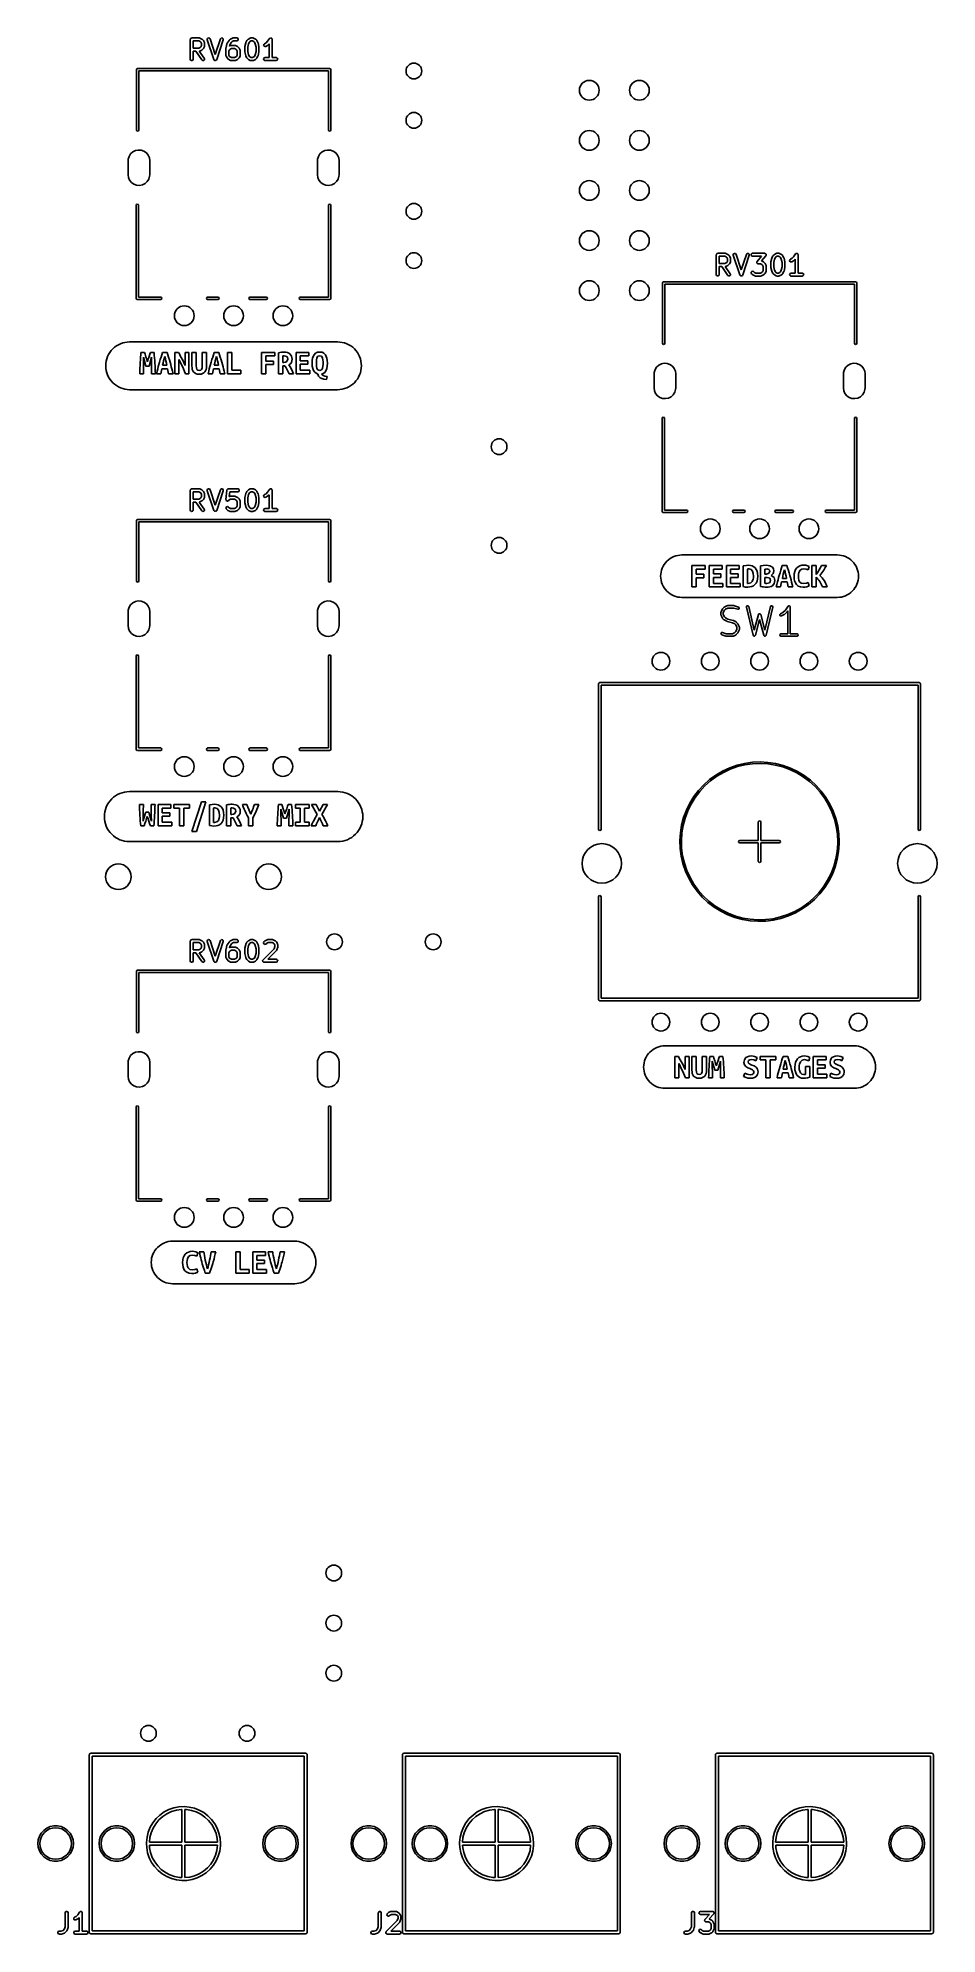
# Model space of a CAD drawing. Extents: x 123.2 to 168.8, y -143.5 to -47.4.
import ezdxf

# ---------------------------------------------------------------- set-up
doc = ezdxf.new("R2010")
doc.units = 0
doc.layers.add('BLACK', color=7, linetype='CONTINUOUS')

msp = doc.modelspace()

# ---------------------------------------------------------------- linework, layer by layer
at = {"layer": 'BLACK', "linetype": 'CONTINUOUS'}
for p, q in [((130.902, -47.4584), (130.904, -47.4486)), ((130.902, -48.4584), (130.902, -47.4584)), ((130.903, -47.4454), (130.905, -47.4425)), ((130.904, -47.4486), (130.903, -47.4454)), ((130.905, -47.4425), (130.906, -47.4327)), ((130.906, -47.4327), (130.919, -47.4178)), ((130.919, -47.4178), (130.929, -47.4009)), ((130.929, -47.4009), (130.935, -47.3986)), ((130.935, -47.3986), (130.939, -47.3934)), ((130.939, -47.3934), (130.959, -47.39)), ((130.959, -47.39), (130.977, -47.3834)), ((130.977, -47.3834), (131.358, -47.3834)), ((131.052, -47.5334), (131.052, -47.9072)), ((131.34, -47.5334), (131.052, -47.5334)), ((131.052, -47.9072), (131.34, -47.9072)), ((131.176, -48.0572), (131.052, -48.0572)), ((131.052, -48.0572), (131.052, -48.4584)), ((131.487, -48.5014), (131.176, -48.0572)), ((131.409, -47.5676), (131.34, -47.5334)), ((131.34, -47.9072), (131.409, -47.8729)), ((131.358, -47.3834), (131.384, -47.3879)), ((131.362, -48.0557), (131.359, -48.0568)), ((131.359, -48.0568), (131.61, -48.4154)), ((131.366, -48.0567), (131.362, -48.0557)), ((131.391, -48.0493), (131.366, -48.0567)), ((131.384, -47.3879), (131.387, -47.3908)), ((131.387, -47.3908), (131.391, -47.3913)), ((131.391, -47.3913), (131.487, -47.4389)), ((131.487, -48.0017), (131.391, -48.0493)), ((131.439, -47.598), (131.409, -47.5676)), ((131.409, -47.8729), (131.439, -47.8425)), ((131.473, -47.6666), (131.439, -47.598)), ((131.439, -47.8425), (131.473, -47.774)), ((131.473, -47.774), (131.473, -47.6666)), ((131.487, -47.4389), (131.505, -47.4523)), ((131.488, -48.0005), (131.487, -48.0017)), ((131.506, -47.9876), (131.488, -48.0005)), ((131.505, -47.4523), (131.506, -47.453)), ((131.506, -47.453), (131.554, -47.5006)), ((131.554, -47.94), (131.506, -47.9876)), ((131.554, -47.5006), (131.567, -47.519)), ((131.568, -47.9205), (131.554, -47.9385)), ((131.554, -47.9385), (131.554, -47.94)), ((131.567, -47.519), (131.568, -47.5201)), ((131.568, -47.5201), (131.615, -47.6153)), ((131.615, -47.8253), (131.568, -47.9205)), ((131.615, -47.6153), (131.623, -47.6403)), ((131.616, -47.8208), (131.615, -47.8253)), ((131.619, -47.8174), (131.616, -47.8208)), ((131.623, -47.7917), (131.619, -47.8174)), ((131.623, -47.6403), (131.622, -47.6446)), ((131.622, -47.6446), (131.623, -47.6489)), ((131.623, -47.6489), (131.623, -47.7917)), ((131.759, -47.4563), (131.778, -47.4086)), ((131.763, -47.4821), (131.759, -47.4563)), ((132.096, -48.4821), (131.763, -47.4821)), ((131.778, -47.4086), (131.823, -47.3842)), ((131.823, -47.3842), (131.873, -47.3945)), ((131.873, -47.3945), (131.905, -47.4347)), ((131.905, -47.4347), (132.167, -48.2212)), ((132.167, -48.2212), (132.43, -47.4347)), ((132.572, -47.4821), (132.239, -48.4821)), ((132.43, -47.4347), (132.442, -47.4118)), ((132.442, -47.4118), (132.486, -47.3849)), ((132.486, -47.3849), (132.536, -47.3924)), ((132.536, -47.3924), (132.571, -47.4308)), ((132.571, -47.4308), (132.572, -47.4821)), ((132.711, -47.887), (132.714, -47.8722)), ((132.711, -48.2679), (132.711, -47.887)), ((132.714, -47.8688), (132.761, -47.6783)), ((132.714, -47.8722), (132.714, -47.8688)), ((132.761, -47.6783), (132.772, -47.6553)), ((132.772, -47.6549), (132.867, -47.512)), ((132.772, -47.6553), (132.772, -47.6549)), ((132.896, -47.979), (132.861, -48.0475)), ((132.861, -48.0475), (132.861, -48.2502)), ((132.867, -47.512), (132.875, -47.5038)), ((132.875, -47.5038), (132.876, -47.5006)), ((132.876, -47.5006), (132.924, -47.453)), ((132.904, -47.7273), (132.885, -47.8014)), ((132.885, -47.8014), (132.943, -47.7723)), ((132.926, -47.9486), (132.896, -47.979)), ((132.988, -47.6014), (132.904, -47.7273)), ((132.924, -47.453), (132.942, -47.4401)), ((132.995, -47.9143), (132.926, -47.9486)), ((132.942, -47.4401), (132.943, -47.4389)), ((132.943, -47.4389), (133.039, -47.3913)), ((132.943, -47.7723), (132.968, -47.7648)), ((132.968, -47.7648), (132.973, -47.7659)), ((132.973, -47.7659), (132.977, -47.7643)), ((132.977, -47.7643), (133.167, -47.7643)), ((133.021, -47.5676), (132.988, -47.6014)), ((133.15, -47.9143), (132.995, -47.9143)), ((133.09, -47.5334), (133.021, -47.5676)), ((133.039, -47.3913), (133.064, -47.3839)), ((133.064, -47.3839), (133.068, -47.3849)), ((133.068, -47.3849), (133.072, -47.3834)), ((133.072, -47.3834), (133.263, -47.3834)), ((133.263, -47.5334), (133.09, -47.5334)), ((133.218, -47.9486), (133.15, -47.9143)), ((133.167, -47.7643), (133.193, -47.7689)), ((133.193, -47.7689), (133.197, -47.7717)), ((133.197, -47.7717), (133.201, -47.7723)), ((133.201, -47.7723), (133.296, -47.8199)), ((133.249, -47.979), (133.218, -47.9486)), ((133.283, -48.0475), (133.249, -47.979)), ((133.263, -47.3834), (133.288, -47.3879)), ((133.311, -47.5158), (133.263, -47.5334)), ((133.283, -48.2502), (133.283, -48.0475)), ((133.288, -47.3879), (133.328, -47.4209)), ((133.296, -47.8199), (133.314, -47.8332)), ((133.337, -47.4714), (133.311, -47.5158)), ((133.314, -47.8332), (133.316, -47.8339)), ((133.316, -47.8339), (133.363, -47.8815)), ((133.328, -47.4209), (133.337, -47.4714)), ((133.363, -47.8815), (133.376, -47.8999)), ((133.376, -47.8999), (133.377, -47.901)), ((133.377, -47.901), (133.425, -47.9963)), ((133.425, -47.9963), (133.432, -48.0212)), ((133.432, -48.0212), (133.431, -48.0256)), ((133.431, -48.0256), (133.433, -48.0298)), ((133.433, -48.0298), (133.433, -48.2679)), ((133.664, -47.8393), (133.666, -47.8246)), ((133.664, -48.0774), (133.664, -47.8393)), ((133.666, -47.8211), (133.714, -47.6307)), ((133.666, -47.8246), (133.666, -47.8211)), ((133.714, -47.6307), (133.719, -47.6188)), ((133.719, -47.6153), (133.767, -47.5201)), ((133.719, -47.6188), (133.719, -47.6153)), ((133.767, -47.5201), (133.78, -47.5021)), ((133.78, -47.5021), (133.781, -47.5006)), ((133.781, -47.5006), (133.829, -47.453)), ((133.857, -47.675), (133.814, -47.8486)), ((133.814, -47.8486), (133.814, -48.0682)), ((133.814, -48.0682), (133.857, -48.2417)), ((133.829, -47.453), (133.847, -47.4401)), ((133.847, -47.4401), (133.848, -47.4389)), ((133.848, -47.4389), (133.943, -47.3913)), ((133.896, -47.598), (133.857, -47.675)), ((133.926, -47.5676), (133.896, -47.598)), ((133.995, -47.5334), (133.926, -47.5676)), ((133.943, -47.3913), (133.968, -47.3839)), ((133.968, -47.3839), (133.973, -47.3849)), ((133.973, -47.3849), (133.977, -47.3834)), ((133.977, -47.3834), (134.072, -47.3834)), ((134.054, -47.5334), (133.995, -47.5334)), ((134.123, -47.5676), (134.054, -47.5334)), ((134.072, -47.3834), (134.098, -47.3879)), ((134.098, -47.3879), (134.101, -47.3908)), ((134.101, -47.3908), (134.106, -47.3913)), ((134.106, -47.3913), (134.201, -47.4389)), ((134.153, -47.598), (134.123, -47.5676)), ((134.192, -47.675), (134.153, -47.598)), ((134.235, -47.8486), (134.192, -47.675)), ((134.192, -48.2417), (134.235, -48.0682)), ((134.201, -47.4389), (134.219, -47.4523)), ((134.219, -47.4523), (134.22, -47.453)), ((134.22, -47.453), (134.268, -47.5006)), ((134.235, -48.0682), (134.235, -47.8486)), ((134.268, -47.5006), (134.281, -47.519)), ((134.281, -47.519), (134.282, -47.5201)), ((134.282, -47.5201), (134.33, -47.6153)), ((134.33, -47.6153), (134.333, -47.6277)), ((134.333, -47.6277), (134.335, -47.6307)), ((134.335, -47.6307), (134.383, -47.8211)), ((134.383, -47.8211), (134.384, -47.8361)), ((134.384, -47.8361), (134.385, -47.8393)), ((134.385, -47.8393), (134.385, -48.0774)), ((134.619, -47.7655), (134.622, -47.7143)), ((134.65, -47.8067), (134.619, -47.7655)), ((134.622, -47.7143), (134.658, -47.677)), ((134.7, -47.8186), (134.65, -47.8067)), ((134.658, -47.677), (134.742, -47.6348)), ((134.725, -47.8112), (134.7, -47.8186)), ((134.82, -47.7636), (134.725, -47.8112)), ((134.742, -47.6348), (134.823, -47.5535)), ((134.821, -47.7624), (134.82, -47.7636)), ((134.84, -47.7495), (134.821, -47.7624)), ((134.823, -47.5535), (134.915, -47.4168)), ((134.902, -47.6871), (134.84, -47.7495)), ((134.902, -48.3834), (134.902, -47.6871)), ((134.915, -47.4168), (134.933, -47.3979)), ((134.933, -47.3979), (134.937, -47.3967)), ((134.937, -47.3967), (134.939, -47.3934)), ((134.939, -47.3934), (134.961, -47.3896)), ((134.961, -47.3896), (134.982, -47.3835)), ((134.982, -47.3835), (134.986, -47.3853)), ((134.986, -47.3853), (134.99, -47.3845)), ((134.99, -47.3845), (135.009, -47.3954)), ((135.009, -47.3954), (135.029, -47.4041)), ((135.029, -47.4041), (135.031, -47.408)), ((135.031, -47.408), (135.034, -47.4102)), ((135.034, -47.4102), (135.042, -47.4306)), ((135.042, -47.4306), (135.051, -47.4501)), ((135.051, -47.4501), (135.05, -47.4543)), ((135.05, -47.4543), (135.052, -47.4584)), ((135.052, -47.4584), (135.052, -48.3834)), ((128.166, -48.998), (128.184, -48.9556)), ((128.166, -52.058), (128.166, -48.998)), ((128.184, -48.9556), (128.226, -48.938)), ((128.226, -48.938), (137.966, -48.938)), ((130.919, -48.5066), (130.902, -48.4584)), ((130.964, -48.5322), (130.919, -48.5066)), ((131.014, -48.5233), (130.964, -48.5322)), ((131.047, -48.484), (131.014, -48.5233)), ((131.052, -48.4584), (131.047, -48.484)), ((131.529, -48.5308), (131.487, -48.5014)), ((131.58, -48.5264), (131.529, -48.5308)), ((131.616, -48.4901), (131.58, -48.5264)), ((131.61, -48.4154), (131.621, -48.439)), ((131.621, -48.439), (131.616, -48.4901)), ((132.098, -48.4838), (132.096, -48.4821)), ((132.098, -48.4859), (132.098, -48.4838)), ((132.113, -48.5037), (132.098, -48.4859)), ((132.128, -48.5223), (132.113, -48.5037)), ((132.13, -48.5227), (132.128, -48.5223)), ((132.132, -48.5243), (132.13, -48.5227)), ((132.155, -48.5278), (132.132, -48.5243)), ((132.178, -48.5326), (132.155, -48.5278)), ((132.18, -48.5315), (132.178, -48.5326)), ((132.182, -48.5319), (132.18, -48.5315)), ((132.203, -48.5194), (132.182, -48.5319)), ((132.224, -48.5081), (132.203, -48.5194)), ((132.226, -48.505), (132.224, -48.5061)), ((132.224, -48.5061), (132.224, -48.5081)), ((132.239, -48.4821), (132.226, -48.505)), ((132.713, -48.2721), (132.711, -48.2679)), ((132.712, -48.2765), (132.713, -48.2721)), ((132.719, -48.3014), (132.712, -48.2765)), ((132.767, -48.3967), (132.719, -48.3014)), ((132.768, -48.3978), (132.767, -48.3967)), ((132.781, -48.4162), (132.768, -48.3978)), ((132.829, -48.4638), (132.781, -48.4162)), ((132.83, -48.4645), (132.829, -48.4638)), ((132.848, -48.4778), (132.83, -48.4645)), ((132.943, -48.5255), (132.848, -48.4778)), ((132.861, -48.2502), (132.896, -48.3187)), ((132.896, -48.3187), (132.926, -48.3491)), ((132.926, -48.3491), (132.995, -48.3834)), ((132.948, -48.526), (132.943, -48.5255)), ((132.951, -48.5289), (132.948, -48.526)), ((132.977, -48.5334), (132.951, -48.5289)), ((133.167, -48.5334), (132.977, -48.5334)), ((132.995, -48.3834), (133.15, -48.3834)), ((133.15, -48.3834), (133.218, -48.3491)), ((133.172, -48.5318), (133.167, -48.5334)), ((133.176, -48.5329), (133.172, -48.5318)), ((133.201, -48.5255), (133.176, -48.5329)), ((133.296, -48.4778), (133.201, -48.5255)), ((133.218, -48.3491), (133.249, -48.3187)), ((133.249, -48.3187), (133.283, -48.2502)), ((133.297, -48.4767), (133.296, -48.4778)), ((133.316, -48.4638), (133.297, -48.4767)), ((133.363, -48.4162), (133.316, -48.4638)), ((133.364, -48.4147), (133.363, -48.4162)), ((133.377, -48.3967), (133.364, -48.4147)), ((133.425, -48.3014), (133.377, -48.3967)), ((133.428, -48.2936), (133.425, -48.297)), ((133.425, -48.297), (133.425, -48.3014)), ((133.433, -48.2679), (133.428, -48.2936)), ((133.665, -48.0807), (133.664, -48.0774)), ((133.666, -48.0956), (133.665, -48.0807)), ((133.714, -48.2861), (133.666, -48.0956)), ((133.716, -48.289), (133.714, -48.2861)), ((133.719, -48.3014), (133.716, -48.289)), ((133.767, -48.3967), (133.719, -48.3014)), ((133.768, -48.3978), (133.767, -48.3967)), ((133.781, -48.4162), (133.768, -48.3978)), ((133.829, -48.4638), (133.781, -48.4162)), ((133.83, -48.4645), (133.829, -48.4638)), ((133.848, -48.4778), (133.83, -48.4645)), ((133.943, -48.5255), (133.848, -48.4778)), ((133.857, -48.2417), (133.896, -48.3187)), ((133.896, -48.3187), (133.926, -48.3491)), ((133.926, -48.3491), (133.995, -48.3834)), ((133.948, -48.526), (133.943, -48.5255)), ((133.951, -48.5289), (133.948, -48.526)), ((133.977, -48.5334), (133.951, -48.5289)), ((134.072, -48.5334), (133.977, -48.5334)), ((133.995, -48.3834), (134.054, -48.3834)), ((134.054, -48.3834), (134.123, -48.3491)), ((134.076, -48.5318), (134.072, -48.5334)), ((134.081, -48.5329), (134.076, -48.5318)), ((134.106, -48.5255), (134.081, -48.5329)), ((134.201, -48.4778), (134.106, -48.5255)), ((134.123, -48.3491), (134.153, -48.3187)), ((134.153, -48.3187), (134.192, -48.2417)), ((134.202, -48.4767), (134.201, -48.4778)), ((134.22, -48.4638), (134.202, -48.4767)), ((134.268, -48.4162), (134.22, -48.4638)), ((134.269, -48.4147), (134.268, -48.4162)), ((134.282, -48.3967), (134.269, -48.4147)), ((134.33, -48.3014), (134.282, -48.3967)), ((134.335, -48.2861), (134.33, -48.2979)), ((134.33, -48.2979), (134.33, -48.3014)), ((134.383, -48.0956), (134.335, -48.2861)), ((134.385, -48.0774), (134.383, -48.0922)), ((134.383, -48.0922), (134.383, -48.0956)), ((134.617, -48.4454), (134.643, -48.4009)), ((134.626, -48.4959), (134.617, -48.4454)), ((134.666, -48.5289), (134.626, -48.4959)), ((134.643, -48.4009), (134.691, -48.3834)), ((134.691, -48.5334), (134.666, -48.5289)), ((134.691, -48.3834), (134.902, -48.3834)), ((135.263, -48.5334), (134.691, -48.5334)), ((135.052, -48.3834), (135.263, -48.3834)), ((135.263, -48.3834), (135.288, -48.3879)), ((135.311, -48.5158), (135.263, -48.5334)), ((135.288, -48.3879), (135.328, -48.4209)), ((135.337, -48.4714), (135.311, -48.5158)), ((135.328, -48.4209), (135.337, -48.4714)), ((137.966, -48.938), (138.008, -48.9556)), ((138.008, -48.9556), (138.026, -48.998)), ((138.026, -48.998), (138.026, -52.058)), ((137.906, -49.058), (128.286, -49.058)), ((128.286, -49.058), (128.286, -52.058)), ((137.906, -52.058), (137.906, -49.058)), ((128.184, -52.1004), (128.166, -52.058)), ((128.226, -52.118), (128.184, -52.1004)), ((128.268, -52.1004), (128.226, -52.118)), ((128.286, -52.058), (128.268, -52.1004)), ((137.924, -52.1004), (137.906, -52.058)), ((137.966, -52.118), (137.924, -52.1004)), ((138.008, -52.1004), (137.966, -52.118)), ((138.026, -52.058), (138.008, -52.1004)), ((127.746, -53.618), (127.752, -53.5377)), ((127.746, -54.318), (127.746, -53.618)), ((127.752, -53.5377), (127.794, -53.3943)), ((127.794, -53.3943), (127.872, -53.2674)), ((127.872, -53.2674), (127.982, -53.1664)), ((127.982, -53.1664), (128.115, -53.0986)), ((128.115, -53.0986), (128.261, -53.0691)), ((128.261, -53.0691), (128.41, -53.08)), ((128.41, -53.08), (128.551, -53.1306)), ((128.551, -53.1306), (128.673, -53.2171)), ((128.673, -53.2171), (128.766, -53.3331)), ((128.766, -53.3331), (128.826, -53.4701)), ((128.826, -53.4701), (128.846, -53.618)), ((128.846, -53.618), (128.846, -54.318)), ((137.346, -53.618), (137.352, -53.5377)), ((137.346, -54.318), (137.346, -53.618)), ((137.352, -53.5377), (137.394, -53.3943)), ((137.394, -53.3943), (137.472, -53.2674)), ((137.472, -53.2674), (137.582, -53.1664)), ((137.582, -53.1664), (137.715, -53.0986)), ((137.715, -53.0986), (137.861, -53.0691)), ((137.861, -53.0691), (138.01, -53.08)), ((138.01, -53.08), (138.151, -53.1306)), ((138.151, -53.1306), (138.273, -53.2171)), ((138.273, -53.2171), (138.366, -53.3331)), ((138.366, -53.3331), (138.426, -53.4701)), ((138.426, -53.4701), (138.446, -53.618)), ((138.446, -53.618), (138.446, -54.318)), ((127.766, -54.4659), (127.746, -54.318)), ((127.826, -54.6029), (127.766, -54.4659)), ((127.919, -54.7189), (127.826, -54.6029)), ((128.041, -54.8054), (127.919, -54.7189)), ((128.61, -54.7696), (128.477, -54.8374)), ((128.72, -54.6686), (128.61, -54.7696)), ((128.798, -54.5417), (128.72, -54.6686)), ((128.84, -54.3983), (128.798, -54.5417)), ((128.846, -54.318), (128.84, -54.3983)), ((137.366, -54.4659), (137.346, -54.318)), ((137.426, -54.6029), (137.366, -54.4659)), ((137.519, -54.7189), (137.426, -54.6029)), ((137.641, -54.8054), (137.519, -54.7189)), ((138.21, -54.7696), (138.077, -54.8374)), ((138.32, -54.6686), (138.21, -54.7696)), ((138.398, -54.5417), (138.32, -54.6686)), ((138.44, -54.3983), (138.398, -54.5417)), ((138.446, -54.318), (138.44, -54.3983)), ((128.182, -54.856), (128.041, -54.8054)), ((128.331, -54.8669), (128.182, -54.856)), ((128.477, -54.8374), (128.331, -54.8669)), ((137.782, -54.856), (137.641, -54.8054)), ((137.931, -54.8669), (137.782, -54.856)), ((138.077, -54.8374), (137.931, -54.8669)), ((128.156, -55.868), (128.174, -55.8256)), ((128.156, -60.588), (128.156, -55.868)), ((128.174, -55.8256), (128.216, -55.808)), ((128.216, -55.808), (128.258, -55.8256)), ((128.258, -55.8256), (128.276, -55.868)), ((128.276, -55.868), (128.276, -60.528)), ((137.906, -55.868), (137.924, -55.8256)), ((137.906, -60.528), (137.906, -55.868)), ((137.924, -55.8256), (137.966, -55.808)), ((137.966, -55.808), (138.008, -55.8256)), ((138.008, -55.8256), (138.026, -55.868)), ((138.026, -55.868), (138.026, -60.588)), ((157.572, -58.3804), (157.574, -58.3706)), ((157.572, -59.3804), (157.572, -58.3804)), ((157.573, -58.3674), (157.575, -58.3645)), ((157.574, -58.3706), (157.573, -58.3674)), ((157.575, -58.3645), (157.576, -58.3547)), ((157.576, -58.3547), (157.589, -58.3398)), ((157.589, -58.3398), (157.599, -58.3229)), ((157.599, -58.3229), (157.605, -58.3206)), ((157.605, -58.3206), (157.609, -58.3154)), ((157.609, -58.3154), (157.629, -58.312)), ((157.629, -58.312), (157.647, -58.3054)), ((157.647, -58.3054), (158.028, -58.3054)), ((157.722, -58.4554), (157.722, -58.8292)), ((158.01, -58.4554), (157.722, -58.4554)), ((158.079, -58.4896), (158.01, -58.4554)), ((158.028, -58.3054), (158.054, -58.3099)), ((158.054, -58.3099), (158.057, -58.3128)), ((158.057, -58.3128), (158.061, -58.3133)), ((158.061, -58.3133), (158.157, -58.3609)), ((158.109, -58.52), (158.079, -58.4896)), ((158.143, -58.5886), (158.109, -58.52)), ((158.143, -58.696), (158.143, -58.5886)), ((158.157, -58.3609), (158.175, -58.3743)), ((158.175, -58.3743), (158.176, -58.375)), ((158.176, -58.375), (158.224, -58.4226)), ((158.224, -58.4226), (158.237, -58.441)), ((158.237, -58.441), (158.238, -58.4421)), ((158.238, -58.4421), (158.285, -58.5373)), ((158.285, -58.5373), (158.293, -58.5623)), ((158.293, -58.5623), (158.292, -58.5666)), ((158.292, -58.5666), (158.293, -58.5709)), ((158.293, -58.5709), (158.293, -58.7137)), ((158.429, -58.3783), (158.448, -58.3306)), ((158.433, -58.4041), (158.429, -58.3783)), ((158.766, -59.4041), (158.433, -58.4041)), ((158.448, -58.3306), (158.493, -58.3062)), ((158.493, -58.3062), (158.543, -58.3165)), ((158.543, -58.3165), (158.575, -58.3567)), ((158.575, -58.3567), (158.837, -59.1432)), ((158.837, -59.1432), (159.1, -58.3567)), ((159.242, -58.4041), (158.909, -59.4041)), ((159.1, -58.3567), (159.112, -58.3338)), ((159.112, -58.3338), (159.156, -58.3069)), ((159.156, -58.3069), (159.206, -58.3144)), ((159.206, -58.3144), (159.241, -58.3528)), ((159.241, -58.3528), (159.242, -58.4041)), ((159.335, -58.3674), (159.361, -58.3229)), ((159.344, -58.4179), (159.335, -58.3674)), ((159.383, -58.4509), (159.344, -58.4179)), ((159.361, -58.3229), (159.409, -58.3054)), ((159.409, -58.4554), (159.383, -58.4509)), ((159.409, -58.3054), (160.028, -58.3054)), ((159.863, -58.4554), (159.409, -58.4554)), ((159.638, -58.7119), (159.863, -58.4554)), ((160.084, -58.4298), (159.857, -58.6898)), ((160.028, -58.3054), (160.039, -58.3073)), ((160.039, -58.3073), (160.042, -58.3068)), ((160.042, -58.3068), (160.045, -58.3084)), ((160.045, -58.3084), (160.054, -58.3099)), ((160.054, -58.3099), (160.069, -58.3229)), ((160.069, -58.3229), (160.086, -58.3334)), ((160.092, -58.4109), (160.084, -58.4298)), ((160.086, -58.3334), (160.088, -58.339)), ((160.088, -58.339), (160.093, -58.3429)), ((160.102, -58.3934), (160.092, -58.4109)), ((160.093, -58.3429), (160.096, -58.3628)), ((160.096, -58.3628), (160.103, -58.3819)), ((160.103, -58.3819), (160.101, -58.3875)), ((160.101, -58.3875), (160.102, -58.3934)), ((160.336, -58.7431), (160.384, -58.5527)), ((160.384, -58.5527), (160.389, -58.5408)), ((160.389, -58.5373), (160.437, -58.4421)), ((160.389, -58.5408), (160.389, -58.5373)), ((160.437, -58.4421), (160.45, -58.4241)), ((160.45, -58.4241), (160.451, -58.4226)), ((160.451, -58.4226), (160.499, -58.375)), ((160.527, -58.597), (160.484, -58.7706)), ((160.499, -58.375), (160.517, -58.3621)), ((160.517, -58.3621), (160.518, -58.3609)), ((160.518, -58.3609), (160.613, -58.3133)), ((160.566, -58.52), (160.527, -58.597)), ((160.596, -58.4896), (160.566, -58.52)), ((160.665, -58.4554), (160.596, -58.4896)), ((160.613, -58.3133), (160.638, -58.3059)), ((160.638, -58.3059), (160.643, -58.3069)), ((160.643, -58.3069), (160.647, -58.3054)), ((160.647, -58.3054), (160.742, -58.3054)), ((160.724, -58.4554), (160.665, -58.4554)), ((160.793, -58.4896), (160.724, -58.4554)), ((160.742, -58.3054), (160.768, -58.3099)), ((160.768, -58.3099), (160.771, -58.3128)), ((160.771, -58.3128), (160.776, -58.3133)), ((160.776, -58.3133), (160.871, -58.3609)), ((160.823, -58.52), (160.793, -58.4896)), ((160.862, -58.597), (160.823, -58.52)), ((160.905, -58.7706), (160.862, -58.597)), ((160.871, -58.3609), (160.889, -58.3743)), ((160.889, -58.3743), (160.89, -58.375)), ((160.89, -58.375), (160.938, -58.4226)), ((160.938, -58.4226), (160.951, -58.441)), ((160.951, -58.441), (160.952, -58.4421)), ((160.952, -58.4421), (161, -58.5373)), ((161, -58.5373), (161.003, -58.5497)), ((161.003, -58.5497), (161.005, -58.5527)), ((161.005, -58.5527), (161.053, -58.7431)), ((161.289, -58.6875), (161.292, -58.6363)), ((161.292, -58.6363), (161.328, -58.599)), ((161.328, -58.599), (161.412, -58.5568)), ((161.412, -58.5568), (161.493, -58.4755)), ((161.493, -58.4755), (161.585, -58.3388)), ((161.572, -58.6091), (161.51, -58.6715)), ((161.572, -59.3054), (161.572, -58.6091)), ((161.585, -58.3388), (161.603, -58.3199)), ((161.603, -58.3199), (161.607, -58.3187)), ((161.607, -58.3187), (161.609, -58.3154)), ((161.609, -58.3154), (161.631, -58.3116)), ((161.631, -58.3116), (161.652, -58.3055)), ((161.652, -58.3055), (161.656, -58.3073)), ((161.656, -58.3073), (161.66, -58.3065)), ((161.66, -58.3065), (161.679, -58.3174)), ((161.679, -58.3174), (161.699, -58.3261)), ((161.699, -58.3261), (161.701, -58.33)), ((161.701, -58.33), (161.704, -58.3322)), ((161.704, -58.3322), (161.712, -58.3526)), ((161.712, -58.3526), (161.721, -58.3721)), ((161.721, -58.3721), (161.72, -58.3763)), ((161.72, -58.3763), (161.722, -58.3804)), ((161.722, -58.3804), (161.722, -59.3054)), ((157.589, -59.4286), (157.572, -59.3804)), ((157.634, -59.4542), (157.589, -59.4286)), ((157.684, -59.4453), (157.634, -59.4542)), ((157.717, -59.406), (157.684, -59.4453)), ((157.722, -59.3804), (157.717, -59.406)), ((157.722, -58.8292), (158.01, -58.8292)), ((157.846, -58.9792), (157.722, -58.9792)), ((157.722, -58.9792), (157.722, -59.3804)), ((158.157, -59.4234), (157.846, -58.9792)), ((158.01, -58.8292), (158.079, -58.7949)), ((158.032, -58.9777), (158.029, -58.9788)), ((158.029, -58.9788), (158.28, -59.3374)), ((158.036, -58.9787), (158.032, -58.9777)), ((158.061, -58.9713), (158.036, -58.9787)), ((158.157, -58.9237), (158.061, -58.9713)), ((158.079, -58.7949), (158.109, -58.7645)), ((158.109, -58.7645), (158.143, -58.696)), ((158.158, -58.9225), (158.157, -58.9237)), ((158.199, -59.4528), (158.157, -59.4234)), ((158.176, -58.9096), (158.158, -58.9225)), ((158.224, -58.862), (158.176, -58.9096)), ((158.25, -59.4484), (158.199, -59.4528)), ((158.238, -58.8425), (158.224, -58.8605)), ((158.224, -58.8605), (158.224, -58.862)), ((158.285, -58.7473), (158.238, -58.8425)), ((158.286, -59.4121), (158.25, -59.4484)), ((158.28, -59.3374), (158.291, -59.361)), ((158.286, -58.7428), (158.285, -58.7473)), ((158.289, -58.7394), (158.286, -58.7428)), ((158.291, -59.361), (158.286, -59.4121)), ((158.293, -58.7137), (158.289, -58.7394)), ((158.768, -59.4058), (158.766, -59.4041)), ((158.768, -59.4079), (158.768, -59.4058)), ((158.783, -59.4257), (158.768, -59.4079)), ((158.798, -59.4443), (158.783, -59.4257)), ((158.8, -59.4447), (158.798, -59.4443)), ((158.802, -59.4463), (158.8, -59.4447)), ((158.825, -59.4498), (158.802, -59.4463)), ((158.848, -59.4546), (158.825, -59.4498)), ((158.85, -59.4535), (158.848, -59.4546)), ((158.852, -59.4539), (158.85, -59.4535)), ((158.873, -59.4414), (158.852, -59.4539)), ((158.894, -59.4301), (158.873, -59.4414)), ((158.896, -59.427), (158.894, -59.4281)), ((158.894, -59.4281), (158.894, -59.4301)), ((158.909, -59.4041), (158.896, -59.427)), ((159.336, -59.2657), (159.366, -59.2237)), ((159.341, -59.3168), (159.336, -59.2657)), ((159.356, -59.3382), (159.341, -59.3168)), ((159.403, -59.3858), (159.356, -59.3382)), ((159.366, -59.2237), (159.415, -59.2104)), ((159.405, -59.3865), (159.403, -59.3858)), ((159.423, -59.3998), (159.405, -59.3865)), ((159.415, -59.2104), (159.462, -59.2321)), ((159.518, -59.4475), (159.423, -59.3998)), ((159.462, -59.2321), (159.501, -59.2711)), ((159.501, -59.2711), (159.569, -59.3054)), ((159.523, -59.448), (159.518, -59.4475)), ((159.526, -59.4509), (159.523, -59.448)), ((159.552, -59.4554), (159.526, -59.4509)), ((159.837, -59.4554), (159.552, -59.4554)), ((159.569, -59.3054), (159.82, -59.3054)), ((159.62, -58.7598), (159.622, -58.7542)), ((159.626, -58.7789), (159.62, -58.7598)), ((159.621, -58.7483), (159.631, -58.7308)), ((159.622, -58.7542), (159.621, -58.7483)), ((159.63, -58.7988), (159.626, -58.7789)), ((159.634, -58.8027), (159.63, -58.7988)), ((159.631, -58.7308), (159.638, -58.7119)), ((159.636, -58.8083), (159.634, -58.8027)), ((159.653, -58.8188), (159.636, -58.8083)), ((159.669, -58.8318), (159.653, -58.8188)), ((159.677, -58.8333), (159.669, -58.8318)), ((159.68, -58.8349), (159.677, -58.8333)), ((159.683, -58.8344), (159.68, -58.8349)), ((159.695, -58.8363), (159.683, -58.8344)), ((159.82, -58.8363), (159.695, -58.8363)), ((159.888, -58.8706), (159.82, -58.8363)), ((159.82, -59.3054), (159.888, -59.2711)), ((159.842, -59.4538), (159.837, -59.4554)), ((159.846, -59.4549), (159.842, -59.4538)), ((159.871, -59.4475), (159.846, -59.4549)), ((159.857, -58.6898), (159.863, -58.6909)), ((159.863, -58.6909), (159.867, -58.6937)), ((159.867, -58.6937), (159.871, -58.6943)), ((159.871, -58.6943), (159.966, -58.7419)), ((159.966, -59.3998), (159.871, -59.4475)), ((159.919, -58.901), (159.888, -58.8706)), ((159.888, -59.2711), (159.919, -59.2407)), ((159.953, -58.9695), (159.919, -58.901)), ((159.919, -59.2407), (159.953, -59.1722)), ((159.953, -59.1722), (159.953, -58.9695)), ((159.966, -58.7419), (159.984, -58.7552)), ((159.967, -59.3987), (159.966, -59.3998)), ((159.986, -59.3858), (159.967, -59.3987)), ((159.984, -58.7552), (159.986, -58.7559)), ((159.986, -58.7559), (160.033, -58.8035)), ((160.033, -59.3382), (159.986, -59.3858)), ((160.033, -58.8035), (160.046, -58.8219)), ((160.034, -59.3367), (160.033, -59.3382)), ((160.047, -59.3187), (160.034, -59.3367)), ((160.046, -58.8219), (160.047, -58.823)), ((160.047, -58.823), (160.095, -58.9183)), ((160.095, -59.2234), (160.047, -59.3187)), ((160.095, -58.9183), (160.102, -58.9432)), ((160.098, -59.2156), (160.095, -59.219)), ((160.095, -59.219), (160.095, -59.2234)), ((160.103, -59.1899), (160.098, -59.2156)), ((160.102, -58.9432), (160.101, -58.9476)), ((160.101, -58.9476), (160.103, -58.9518)), ((160.103, -58.9518), (160.103, -59.1899)), ((160.334, -58.7613), (160.336, -58.7466)), ((160.334, -58.9994), (160.334, -58.7613)), ((160.335, -59.0027), (160.334, -58.9994)), ((160.336, -59.0176), (160.335, -59.0027)), ((160.336, -58.7466), (160.336, -58.7431)), ((160.384, -59.2081), (160.336, -59.0176)), ((160.386, -59.211), (160.384, -59.2081)), ((160.389, -59.2234), (160.386, -59.211)), ((160.437, -59.3187), (160.389, -59.2234)), ((160.438, -59.3198), (160.437, -59.3187)), ((160.451, -59.3382), (160.438, -59.3198)), ((160.499, -59.3858), (160.451, -59.3382)), ((160.484, -58.7706), (160.484, -58.9902)), ((160.484, -58.9902), (160.527, -59.1637)), ((160.5, -59.3865), (160.499, -59.3858)), ((160.518, -59.3998), (160.5, -59.3865)), ((160.613, -59.4475), (160.518, -59.3998)), ((160.527, -59.1637), (160.566, -59.2407)), ((160.566, -59.2407), (160.596, -59.2711)), ((160.596, -59.2711), (160.665, -59.3054)), ((160.618, -59.448), (160.613, -59.4475)), ((160.621, -59.4509), (160.618, -59.448)), ((160.647, -59.4554), (160.621, -59.4509)), ((160.742, -59.4554), (160.647, -59.4554)), ((160.665, -59.3054), (160.724, -59.3054)), ((160.724, -59.3054), (160.793, -59.2711)), ((160.746, -59.4538), (160.742, -59.4554)), ((160.751, -59.4549), (160.746, -59.4538)), ((160.776, -59.4475), (160.751, -59.4549)), ((160.871, -59.3998), (160.776, -59.4475)), ((160.793, -59.2711), (160.823, -59.2407)), ((160.823, -59.2407), (160.862, -59.1637)), ((160.862, -59.1637), (160.905, -58.9902)), ((160.872, -59.3987), (160.871, -59.3998)), ((160.89, -59.3858), (160.872, -59.3987)), ((160.938, -59.3382), (160.89, -59.3858)), ((160.905, -58.9902), (160.905, -58.7706)), ((160.939, -59.3367), (160.938, -59.3382)), ((160.952, -59.3187), (160.939, -59.3367)), ((161, -59.2234), (160.952, -59.3187)), ((161.005, -59.2081), (161, -59.2199)), ((161, -59.2199), (161, -59.2234)), ((161.053, -59.0176), (161.005, -59.2081)), ((161.053, -58.7431), (161.054, -58.7581)), ((161.055, -58.9994), (161.053, -59.0142)), ((161.053, -59.0142), (161.053, -59.0176)), ((161.054, -58.7581), (161.055, -58.7613)), ((161.055, -58.7613), (161.055, -58.9994)), ((161.287, -59.3674), (161.313, -59.3229)), ((161.296, -59.4179), (161.287, -59.3674)), ((161.32, -58.7287), (161.289, -58.6875)), ((161.336, -59.4509), (161.296, -59.4179)), ((161.313, -59.3229), (161.361, -59.3054)), ((161.37, -58.7406), (161.32, -58.7287)), ((161.361, -59.4554), (161.336, -59.4509)), ((161.361, -59.3054), (161.572, -59.3054)), ((161.933, -59.4554), (161.361, -59.4554)), ((161.395, -58.7332), (161.37, -58.7406)), ((161.49, -58.6856), (161.395, -58.7332)), ((161.491, -58.6844), (161.49, -58.6856)), ((161.51, -58.6715), (161.491, -58.6844)), ((161.722, -59.3054), (161.933, -59.3054)), ((161.933, -59.3054), (161.958, -59.3099)), ((161.981, -59.4378), (161.933, -59.4554)), ((161.958, -59.3099), (161.998, -59.3429)), ((162.007, -59.3934), (161.981, -59.4378)), ((161.998, -59.3429), (162.007, -59.3934)), ((128.276, -60.528), (129.406, -60.528)), ((129.406, -60.528), (129.448, -60.5456)), ((129.448, -60.5456), (129.466, -60.588)), ((131.716, -60.588), (131.734, -60.5456)), ((131.734, -60.5456), (131.776, -60.528)), ((131.776, -60.528), (132.306, -60.528)), ((132.306, -60.528), (132.348, -60.5456)), ((132.348, -60.5456), (132.366, -60.588)), ((133.866, -60.588), (133.884, -60.5456)), ((133.884, -60.5456), (133.926, -60.528)), ((133.926, -60.528), (134.756, -60.528)), ((134.756, -60.528), (134.798, -60.5456)), ((134.798, -60.5456), (134.816, -60.588)), ((136.416, -60.588), (136.434, -60.5456)), ((136.434, -60.5456), (136.476, -60.528)), ((136.476, -60.528), (137.906, -60.528)), ((154.836, -59.803), (154.854, -59.7606)), ((154.836, -62.863), (154.836, -59.803)), ((154.854, -59.7606), (154.896, -59.743)), ((154.896, -59.743), (164.636, -59.743)), ((164.576, -59.863), (154.956, -59.863)), ((154.956, -59.863), (154.956, -62.863)), ((164.576, -62.863), (164.576, -59.863)), ((164.636, -59.743), (164.678, -59.7606)), ((164.678, -59.7606), (164.696, -59.803)), ((164.696, -59.803), (164.696, -62.863)), ((128.174, -60.6304), (128.156, -60.588)), ((128.216, -60.648), (128.174, -60.6304)), ((128.221, -60.6459), (128.216, -60.648)), ((128.226, -60.648), (128.221, -60.6459)), ((129.406, -60.648), (128.226, -60.648)), ((129.448, -60.6304), (129.406, -60.648)), ((129.466, -60.588), (129.448, -60.6304)), ((131.734, -60.6304), (131.716, -60.588)), ((131.776, -60.648), (131.734, -60.6304)), ((132.306, -60.648), (131.776, -60.648)), ((132.348, -60.6304), (132.306, -60.648)), ((132.366, -60.588), (132.348, -60.6304)), ((133.884, -60.6304), (133.866, -60.588)), ((133.926, -60.648), (133.884, -60.6304)), ((134.756, -60.648), (133.926, -60.648)), ((134.798, -60.6304), (134.756, -60.648)), ((134.816, -60.588), (134.798, -60.6304)), ((136.434, -60.6304), (136.416, -60.588)), ((136.476, -60.648), (136.434, -60.6304)), ((137.966, -60.648), (136.476, -60.648)), ((138.008, -60.6304), (137.966, -60.648)), ((138.026, -60.588), (138.008, -60.6304)), ((126.706, -63.5445), (126.757, -63.4371)), ((126.757, -63.4371), (126.818, -63.3351)), ((126.818, -63.3351), (126.889, -63.2397)), ((126.889, -63.2397), (126.968, -63.1516)), ((126.968, -63.1516), (127.057, -63.0718)), ((127.057, -63.0718), (127.152, -63.001)), ((127.152, -63.001), (127.254, -62.9399)), ((127.254, -62.9399), (127.361, -62.8891)), ((127.361, -62.8891), (127.473, -62.849)), ((127.473, -62.849), (127.589, -62.8201)), ((127.589, -62.8201), (127.706, -62.8027)), ((127.706, -62.8027), (127.825, -62.7969)), ((127.825, -62.7969), (138.367, -62.7969)), ((128.389, -63.447), (128.379, -63.5749)), ((128.4, -63.3287), (128.389, -63.447)), ((128.578, -63.3287), (128.4, -63.3287)), ((128.609, -63.423), (128.578, -63.3287)), ((128.648, -63.547), (128.609, -63.423)), ((128.856, -63.4213), (128.818, -63.5409)), ((128.888, -63.3287), (128.856, -63.4213)), ((129.066, -63.3287), (128.888, -63.3287)), ((129.078, -63.4684), (129.066, -63.3287)), ((129.456, -63.4483), (129.419, -63.5712)), ((129.493, -63.3287), (129.456, -63.4483)), ((129.727, -63.3287), (129.493, -63.3287)), ((129.766, -63.4493), (129.727, -63.3287)), ((129.804, -63.5734), (129.766, -63.4493)), ((130.297, -63.3287), (130.124, -63.3287)), ((130.124, -63.3287), (130.124, -64.4096)), ((130.346, -63.4088), (130.297, -63.3287)), ((130.395, -63.4955), (130.346, -63.4088)), ((130.836, -63.3287), (130.643, -63.3287)), ((130.643, -63.3287), (130.643, -63.994)), ((130.836, -64.4096), (130.836, -63.3287)), ((131.201, -63.3287), (130.985, -63.3287)), ((130.985, -63.3287), (130.985, -64.0185)), ((131.201, -64.0045), (131.201, -63.3287)), ((131.722, -63.3287), (131.507, -63.3287)), ((131.507, -63.3287), (131.507, -64.0028)), ((131.722, -64.0185), (131.722, -63.3287)), ((132.076, -63.4483), (132.038, -63.5712)), ((132.113, -63.3287), (132.076, -63.4483)), ((132.347, -63.3287), (132.113, -63.3287)), ((132.385, -63.4493), (132.347, -63.3287)), ((132.423, -63.5734), (132.385, -63.4493)), ((133.003, -63.3287), (132.787, -63.3287)), ((132.787, -63.3287), (132.787, -64.4096)), ((133.003, -64.2315), (133.003, -63.3287)), ((134.519, -63.3287), (134.519, -64.4096)), ((135.181, -63.3287), (134.519, -63.3287)), ((135.181, -63.5068), (135.181, -63.3287)), ((135.446, -63.3313), (135.377, -63.3444)), ((135.377, -63.3444), (135.377, -64.4096)), ((135.522, -63.3226), (135.446, -63.3313)), ((135.595, -63.3182), (135.522, -63.3226)), ((135.656, -63.3165), (135.595, -63.3182)), ((135.744, -63.3217), (135.656, -63.3165)), ((135.824, -63.3374), (135.744, -63.3217)), ((135.893, -63.3641), (135.824, -63.3374)), ((135.953, -63.4021), (135.893, -63.3641)), ((136.036, -63.5129), (135.953, -63.4021)), ((136.265, -63.3287), (136.265, -64.4096)), ((136.92, -63.3287), (136.265, -63.3287)), ((136.92, -63.5068), (136.92, -63.3287)), ((137.179, -63.4518), (137.134, -63.5315)), ((137.256, -63.3728), (137.179, -63.4518)), ((137.352, -63.3253), (137.256, -63.3728)), ((137.465, -63.3095), (137.352, -63.3253)), ((137.582, -63.3253), (137.465, -63.3095)), ((137.679, -63.3728), (137.582, -63.3253)), ((137.755, -63.4518), (137.679, -63.3728)), ((137.799, -63.5315), (137.755, -63.4518)), ((138.367, -62.7969), (138.486, -62.8027)), ((138.486, -62.8027), (138.603, -62.8201)), ((138.603, -62.8201), (138.719, -62.849)), ((138.719, -62.849), (138.831, -62.8891)), ((138.831, -62.8891), (138.938, -62.9399)), ((138.938, -62.9399), (139.04, -63.001)), ((139.04, -63.001), (139.135, -63.0718)), ((139.135, -63.0718), (139.224, -63.1516)), ((139.224, -63.1516), (139.303, -63.2397)), ((139.303, -63.2397), (139.374, -63.3351)), ((139.374, -63.3351), (139.435, -63.4371)), ((139.435, -63.4371), (139.486, -63.5445)), ((154.854, -62.9054), (154.836, -62.863)), ((154.896, -62.923), (154.854, -62.9054)), ((154.938, -62.9054), (154.896, -62.923)), ((154.956, -62.863), (154.938, -62.9054)), ((164.594, -62.9054), (164.576, -62.863)), ((164.636, -62.923), (164.594, -62.9054)), ((164.678, -62.9054), (164.636, -62.923)), ((164.696, -62.863), (164.678, -62.9054)), ((126.614, -64.008), (126.62, -63.8893)), ((126.62, -64.1267), (126.614, -64.008)), ((126.62, -63.8893), (126.637, -63.7717)), ((126.637, -64.2443), (126.62, -64.1267)), ((126.637, -63.7717), (126.666, -63.6564)), ((126.666, -64.3596), (126.637, -64.2443)), ((126.666, -63.6564), (126.706, -63.5445)), ((126.706, -64.4715), (126.666, -64.3596)), ((128.343, -64.2743), (128.337, -64.4096)), ((128.337, -64.4096), (128.535, -64.4096)), ((128.349, -64.1337), (128.343, -64.2743)), ((128.355, -63.991), (128.349, -64.1337)), ((128.362, -63.8491), (128.355, -63.991)), ((128.37, -63.7098), (128.362, -63.8491)), ((128.379, -63.5749), (128.37, -63.7098)), ((128.535, -64.4096), (128.526, -63.5697)), ((128.526, -63.5697), (128.654, -64.0272)), ((128.69, -63.6815), (128.648, -63.547)), ((128.654, -64.0272), (128.811, -64.0272)), ((128.73, -63.8072), (128.69, -63.6815)), ((128.774, -63.6736), (128.73, -63.8072)), ((128.818, -63.5409), (128.774, -63.6736)), ((128.811, -64.0272), (128.943, -63.5697)), ((128.943, -63.5697), (128.933, -64.4096)), ((128.933, -64.4096), (129.13, -64.4096)), ((129.089, -63.6046), (129.078, -63.4684)), ((129.1, -63.7384), (129.089, -63.6046)), ((129.108, -63.8709), (129.1, -63.7384)), ((129.116, -64.0032), (129.108, -63.8709)), ((129.122, -64.1363), (129.116, -64.0032)), ((129.126, -64.2715), (129.122, -64.1363)), ((129.13, -64.4096), (129.126, -64.2715)), ((129.217, -64.2841), (129.186, -64.4096)), ((129.186, -64.4096), (129.41, -64.4096)), ((129.248, -64.1631), (129.217, -64.2841)), ((129.279, -64.0466), (129.248, -64.1631)), ((129.31, -63.9347), (129.279, -64.0466)), ((129.342, -63.8273), (129.31, -63.9347)), ((129.381, -63.6975), (129.342, -63.8273)), ((129.419, -63.5712), (129.381, -63.6975)), ((129.41, -64.4096), (129.459, -64.1599)), ((129.459, -64.1599), (129.747, -64.1599)), ((129.499, -63.9818), (129.521, -63.87)), ((129.71, -63.9818), (129.499, -63.9818)), ((129.521, -63.87), (129.545, -63.7627)), ((129.545, -63.7627), (129.573, -63.6544)), ((129.573, -63.6544), (129.605, -63.5383)), ((129.605, -63.5383), (129.638, -63.6544)), ((129.638, -63.6544), (129.665, -63.7627)), ((129.665, -63.7627), (129.689, -63.87)), ((129.689, -63.87), (129.71, -63.9818)), ((129.747, -64.1599), (129.797, -64.4096)), ((129.797, -64.4096), (130.028, -64.4096)), ((129.842, -63.7012), (129.804, -63.5734)), ((129.88, -63.8325), (129.842, -63.7012)), ((129.91, -63.9408), (129.88, -63.8325)), ((129.94, -64.0527), (129.91, -63.9408)), ((129.97, -64.1681), (129.94, -64.0527)), ((129.999, -64.2871), (129.97, -64.1681)), ((130.028, -64.4096), (129.999, -64.2871)), ((130.124, -64.4096), (130.318, -64.4096)), ((130.318, -64.4096), (130.318, -63.6919)), ((130.318, -63.6919), (130.383, -63.8117)), ((130.383, -63.8117), (130.445, -63.9314)), ((130.443, -63.5852), (130.395, -63.4955)), ((130.49, -63.6745), (130.443, -63.5852)), ((130.445, -63.9314), (130.504, -64.0508)), ((130.534, -63.7622), (130.49, -63.6745)), ((130.504, -64.0508), (130.56, -64.1702)), ((130.575, -63.8473), (130.534, -63.7622)), ((130.56, -64.1702), (130.613, -64.2898)), ((130.612, -63.9259), (130.575, -63.8473)), ((130.643, -63.994), (130.612, -63.9259)), ((130.613, -64.2898), (130.663, -64.4096)), ((130.663, -64.4096), (130.836, -64.4096)), ((130.985, -64.0185), (130.989, -64.1084)), ((130.989, -64.1084), (131.002, -64.1896)), ((131.002, -64.1896), (131.026, -64.2608)), ((131.026, -64.2608), (131.062, -64.3206)), ((131.062, -64.3206), (131.174, -64.4035)), ((131.174, -64.4035), (131.253, -64.4251)), ((131.208, -64.1189), (131.201, -64.0045)), ((131.232, -64.1931), (131.208, -64.1189)), ((131.278, -64.2333), (131.232, -64.1931)), ((131.353, -64.2455), (131.278, -64.2333)), ((131.428, -64.2333), (131.353, -64.2455)), ((131.475, -64.1922), (131.428, -64.2333)), ((131.448, -64.4251), (131.528, -64.4035)), ((131.5, -64.1171), (131.475, -64.1922)), ((131.507, -64.0028), (131.5, -64.1171)), ((131.528, -64.4035), (131.592, -64.3684)), ((131.592, -64.3684), (131.643, -64.3206)), ((131.643, -64.3206), (131.68, -64.2608)), ((131.68, -64.2608), (131.704, -64.1896)), ((131.704, -64.1896), (131.717, -64.1084)), ((131.717, -64.1084), (131.722, -64.0185)), ((131.836, -64.2841), (131.806, -64.4096)), ((131.806, -64.4096), (132.029, -64.4096)), ((131.867, -64.1631), (131.836, -64.2841)), ((131.898, -64.0466), (131.867, -64.1631)), ((131.93, -63.9347), (131.898, -64.0466)), ((131.961, -63.8273), (131.93, -63.9347)), ((132, -63.6975), (131.961, -63.8273)), ((132.038, -63.5712), (132, -63.6975)), ((132.029, -64.4096), (132.078, -64.1599)), ((132.078, -64.1599), (132.366, -64.1599)), ((132.118, -63.9818), (132.14, -63.87)), ((132.329, -63.9818), (132.118, -63.9818)), ((132.14, -63.87), (132.164, -63.7627)), ((132.164, -63.7627), (132.192, -63.6544)), ((132.192, -63.6544), (132.225, -63.5383)), ((132.225, -63.5383), (132.257, -63.6544)), ((132.257, -63.6544), (132.285, -63.7627)), ((132.285, -63.7627), (132.308, -63.87)), ((132.308, -63.87), (132.329, -63.9818)), ((132.366, -64.1599), (132.417, -64.4096)), ((132.417, -64.4096), (132.647, -64.4096)), ((132.462, -63.7012), (132.423, -63.5734)), ((132.5, -63.8325), (132.462, -63.7012)), ((132.53, -63.9408), (132.5, -63.8325)), ((132.56, -64.0527), (132.53, -63.9408)), ((132.589, -64.1681), (132.56, -64.0527)), ((132.618, -64.2871), (132.589, -64.1681)), ((132.647, -64.4096), (132.618, -64.2871)), ((132.787, -64.4096), (133.466, -64.4096)), ((133.466, -64.2315), (133.003, -64.2315)), ((133.466, -64.4096), (133.466, -64.2315)), ((134.519, -64.4096), (134.734, -64.4096)), ((134.734, -63.7688), (134.734, -63.5068)), ((134.734, -63.5068), (135.181, -63.5068)), ((135.125, -63.7688), (134.734, -63.7688)), ((134.734, -64.4096), (134.734, -63.9469)), ((134.734, -63.9469), (135.125, -63.9469)), ((135.125, -63.9469), (135.125, -63.7688)), ((135.377, -64.4096), (135.591, -64.4096)), ((135.591, -63.5086), (135.626, -63.5042)), ((135.591, -63.8334), (135.591, -63.5086)), ((135.639, -63.8334), (135.591, -63.8334)), ((135.591, -64.4096), (135.591, -64.0115)), ((135.591, -64.0115), (135.703, -64.0115)), ((135.626, -63.5042), (135.656, -63.5033)), ((135.733, -63.8227), (135.639, -63.8334)), ((135.656, -63.5033), (135.733, -63.5134)), ((135.703, -64.0115), (135.762, -64.1104)), ((135.733, -63.5134), (135.794, -63.5435)), ((135.797, -63.7906), (135.733, -63.8227)), ((135.762, -64.1104), (135.818, -64.2079)), ((135.794, -63.5435), (135.833, -63.595)), ((135.846, -63.6692), (135.797, -63.7906)), ((135.818, -64.2079), (135.868, -64.3068)), ((135.833, -63.595), (135.846, -63.6692)), ((135.868, -64.3068), (135.911, -64.4096)), ((135.899, -63.9591), (135.975, -63.9098)), ((135.962, -64.0595), (135.899, -63.9591)), ((135.911, -64.4096), (136.136, -64.4096)), ((136.026, -64.1748), (135.962, -64.0595)), ((135.975, -63.9098), (136.026, -63.8421)), ((136.026, -63.8421), (136.055, -63.7609)), ((136.086, -64.2953), (136.026, -64.1748)), ((136.057, -63.5861), (136.036, -63.5129)), ((136.055, -63.7609), (136.065, -63.671)), ((136.065, -63.671), (136.057, -63.5861)), ((136.136, -64.4096), (136.086, -64.2953)), ((136.265, -64.4096), (136.959, -64.4096)), ((136.48, -63.7496), (136.48, -63.5068)), ((136.48, -63.5068), (136.92, -63.5068)), ((136.863, -63.7496), (136.48, -63.7496)), ((136.48, -64.2315), (136.48, -63.9277)), ((136.48, -63.9277), (136.863, -63.9277)), ((136.959, -64.2315), (136.48, -64.2315)), ((136.863, -63.9277), (136.863, -63.7496)), ((136.959, -64.4096), (136.959, -64.2315)), ((137.082, -63.7424), (137.076, -63.8735)), ((137.076, -63.8735), (137.084, -64.0219)), ((137.101, -63.6284), (137.082, -63.7424)), ((137.084, -64.0219), (137.109, -64.1479)), ((137.134, -63.5315), (137.101, -63.6284)), ((137.109, -64.1479), (137.152, -64.2516)), ((137.152, -64.2516), (137.21, -64.3326)), ((137.21, -64.3326), (137.282, -64.3905)), ((137.282, -64.3905), (137.369, -64.4254)), ((137.294, -63.8735), (137.296, -63.7976)), ((137.296, -63.9495), (137.294, -63.8735)), ((137.296, -63.7976), (137.3, -63.7269)), ((137.3, -64.0202), (137.296, -63.9495)), ((137.3, -63.7269), (137.325, -63.6072)), ((137.325, -64.1398), (137.3, -64.0202)), ((137.325, -63.6072), (137.376, -63.526)), ((137.376, -64.221), (137.325, -64.1398)), ((137.376, -63.526), (137.465, -63.4963)), ((137.465, -64.2507), (137.376, -64.221)), ((137.465, -63.4963), (137.554, -63.526)), ((137.553, -64.221), (137.465, -64.2507)), ((137.549, -64.4288), (137.64, -64.3967)), ((137.606, -64.1398), (137.553, -64.221)), ((137.554, -63.526), (137.606, -63.6064)), ((137.606, -63.6064), (137.63, -63.726)), ((137.63, -64.0202), (137.606, -64.1398)), ((137.63, -63.726), (137.635, -63.7974)), ((137.635, -63.9495), (137.63, -64.0202)), ((137.635, -63.7974), (137.636, -63.8735)), ((137.636, -63.8735), (137.635, -63.9495)), ((137.64, -64.3967), (137.716, -64.34)), ((137.716, -64.34), (137.776, -64.2586)), ((137.776, -64.2586), (137.82, -64.1533)), ((137.83, -63.6284), (137.799, -63.5315)), ((137.82, -64.1533), (137.846, -64.025)), ((137.848, -63.7424), (137.83, -63.6284)), ((137.846, -64.025), (137.855, -63.8735)), ((137.855, -63.8735), (137.848, -63.7424)), ((139.486, -63.5445), (139.526, -63.6564)), ((139.526, -64.3596), (139.486, -64.4715)), ((139.526, -63.6564), (139.555, -63.7717)), ((139.555, -64.2443), (139.526, -64.3596)), ((139.555, -63.7717), (139.572, -63.8893)), ((139.572, -64.1267), (139.555, -64.2443)), ((139.572, -63.8893), (139.578, -64.008)), ((139.578, -64.008), (139.572, -64.1267)), ((154.416, -64.423), (154.422, -64.3427)), ((154.422, -64.3427), (154.464, -64.1993)), ((154.464, -64.1993), (154.542, -64.0724)), ((154.542, -64.0724), (154.652, -63.9714)), ((154.652, -63.9714), (154.785, -63.9036)), ((154.785, -63.9036), (154.931, -63.8741)), ((154.931, -63.8741), (155.08, -63.885)), ((155.08, -63.885), (155.221, -63.9356)), ((155.221, -63.9356), (155.343, -64.0221)), ((155.343, -64.0221), (155.436, -64.1381)), ((155.436, -64.1381), (155.496, -64.2751)), ((155.496, -64.2751), (155.516, -64.423)), ((164.016, -64.423), (164.022, -64.3427)), ((164.022, -64.3427), (164.064, -64.1993)), ((164.064, -64.1993), (164.142, -64.0724)), ((164.142, -64.0724), (164.252, -63.9714)), ((164.252, -63.9714), (164.385, -63.9036)), ((164.385, -63.9036), (164.531, -63.8741)), ((164.531, -63.8741), (164.68, -63.885)), ((164.68, -63.885), (164.821, -63.9356)), ((164.821, -63.9356), (164.943, -64.0221)), ((164.943, -64.0221), (165.036, -64.1381)), ((165.036, -64.1381), (165.096, -64.2751)), ((165.096, -64.2751), (165.116, -64.423)), ((126.757, -64.5789), (126.706, -64.4715)), ((126.818, -64.6809), (126.757, -64.5789)), ((126.889, -64.7763), (126.818, -64.6809)), ((126.968, -64.8644), (126.889, -64.7763)), ((127.057, -64.9442), (126.968, -64.8644)), ((127.152, -65.015), (127.057, -64.9442)), ((127.254, -65.0761), (127.152, -65.015)), ((127.361, -65.1269), (127.254, -65.0761)), ((127.473, -65.167), (127.361, -65.1269)), ((127.589, -65.1959), (127.473, -65.167)), ((127.706, -65.2133), (127.589, -65.1959)), ((127.825, -65.2191), (127.706, -65.2133)), ((138.367, -65.2191), (127.825, -65.2191)), ((131.253, -64.4251), (131.35, -64.4323)), ((131.35, -64.4323), (131.448, -64.4251)), ((137.369, -64.4254), (137.409, -64.5334)), ((137.409, -64.5334), (137.492, -64.6131)), ((137.492, -64.6131), (137.573, -64.6526)), ((137.642, -64.5013), (137.549, -64.4288)), ((137.573, -64.6526), (137.675, -64.6837)), ((137.73, -64.5286), (137.642, -64.5013)), ((137.675, -64.6837), (137.8, -64.7065)), ((137.846, -64.5528), (137.73, -64.5286)), ((137.8, -64.7065), (137.846, -64.5528)), ((138.486, -65.2133), (138.367, -65.2191)), ((138.603, -65.1959), (138.486, -65.2133)), ((138.719, -65.167), (138.603, -65.1959)), ((138.831, -65.1269), (138.719, -65.167)), ((138.938, -65.0761), (138.831, -65.1269)), ((139.04, -65.015), (138.938, -65.0761)), ((139.135, -64.9442), (139.04, -65.015)), ((139.224, -64.8644), (139.135, -64.9442)), ((139.303, -64.7763), (139.224, -64.8644)), ((139.374, -64.6809), (139.303, -64.7763)), ((139.435, -64.5789), (139.374, -64.6809)), ((139.486, -64.4715), (139.435, -64.5789)), ((154.416, -65.123), (154.416, -64.423)), ((154.436, -65.2709), (154.416, -65.123)), ((154.496, -65.4079), (154.436, -65.2709)), ((155.468, -65.3467), (155.39, -65.4736)), ((155.51, -65.2033), (155.468, -65.3467)), ((155.516, -65.123), (155.51, -65.2033)), ((155.516, -64.423), (155.516, -65.123)), ((164.016, -65.123), (164.016, -64.423)), ((164.036, -65.2709), (164.016, -65.123)), ((164.096, -65.4079), (164.036, -65.2709)), ((165.068, -65.3467), (164.99, -65.4736)), ((165.11, -65.2033), (165.068, -65.3467)), ((165.116, -65.123), (165.11, -65.2033)), ((165.116, -64.423), (165.116, -65.123)), ((154.589, -65.5239), (154.496, -65.4079)), ((154.711, -65.6104), (154.589, -65.5239)), ((154.852, -65.661), (154.711, -65.6104)), ((155.001, -65.6719), (154.852, -65.661)), ((155.147, -65.6424), (155.001, -65.6719)), ((155.28, -65.5746), (155.147, -65.6424)), ((155.39, -65.4736), (155.28, -65.5746)), ((164.189, -65.5239), (164.096, -65.4079)), ((164.311, -65.6104), (164.189, -65.5239)), ((164.452, -65.661), (164.311, -65.6104)), ((164.601, -65.6719), (164.452, -65.661)), ((164.747, -65.6424), (164.601, -65.6719)), ((164.88, -65.5746), (164.747, -65.6424)), ((164.99, -65.4736), (164.88, -65.5746)), ((154.826, -66.673), (154.844, -66.6306)), ((154.826, -71.393), (154.826, -66.673)), ((154.844, -66.6306), (154.886, -66.613)), ((154.886, -66.613), (154.928, -66.6306)), ((154.928, -66.6306), (154.946, -66.673)), ((154.946, -66.673), (154.946, -71.333)), ((164.576, -66.673), (164.594, -66.6306)), ((164.576, -71.333), (164.576, -66.673)), ((164.594, -66.6306), (164.636, -66.613)), ((164.636, -66.613), (164.678, -66.6306)), ((164.678, -66.6306), (164.696, -66.673)), ((164.696, -66.673), (164.696, -71.393)), ((130.902, -70.3184), (130.904, -70.3086)), ((130.902, -71.3184), (130.902, -70.3184)), ((130.903, -70.3054), (130.905, -70.3025)), ((130.904, -70.3086), (130.903, -70.3054)), ((130.905, -70.3025), (130.906, -70.2927)), ((130.906, -70.2927), (130.919, -70.2778)), ((130.919, -70.2778), (130.929, -70.2609)), ((130.929, -70.2609), (130.935, -70.2586)), ((130.935, -70.2586), (130.939, -70.2534)), ((130.939, -70.2534), (130.959, -70.25)), ((130.959, -70.25), (130.977, -70.2434)), ((130.977, -70.2434), (131.358, -70.2434)), ((131.052, -70.3934), (131.052, -70.7672)), ((131.34, -70.3934), (131.052, -70.3934)), ((131.052, -70.7672), (131.34, -70.7672)), ((131.176, -70.9172), (131.052, -70.9172)), ((131.052, -70.9172), (131.052, -71.3184)), ((131.487, -71.3614), (131.176, -70.9172)), ((131.409, -70.4276), (131.34, -70.3934)), ((131.34, -70.7672), (131.409, -70.7329)), ((131.358, -70.2434), (131.384, -70.2479)), ((131.362, -70.9157), (131.359, -70.9168)), ((131.359, -70.9168), (131.61, -71.2754)), ((131.366, -70.9167), (131.362, -70.9157)), ((131.391, -70.9093), (131.366, -70.9167)), ((131.384, -70.2479), (131.387, -70.2508)), ((131.387, -70.2508), (131.391, -70.2513)), ((131.391, -70.2513), (131.487, -70.2989)), ((131.487, -70.8617), (131.391, -70.9093)), ((131.439, -70.458), (131.409, -70.4276)), ((131.409, -70.7329), (131.439, -70.7025)), ((131.473, -70.5266), (131.439, -70.458)), ((131.439, -70.7025), (131.473, -70.634)), ((131.473, -70.634), (131.473, -70.5266)), ((131.487, -70.2989), (131.505, -70.3123)), ((131.488, -70.8605), (131.487, -70.8617)), ((131.506, -70.8476), (131.488, -70.8605)), ((131.505, -70.3123), (131.506, -70.313)), ((131.506, -70.313), (131.554, -70.3606)), ((131.554, -70.8), (131.506, -70.8476)), ((131.554, -70.3606), (131.567, -70.379)), ((131.568, -70.7805), (131.554, -70.7985)), ((131.554, -70.7985), (131.554, -70.8)), ((131.567, -70.379), (131.568, -70.3801)), ((131.568, -70.3801), (131.615, -70.4753)), ((131.615, -70.6853), (131.568, -70.7805)), ((131.615, -70.4753), (131.623, -70.5003)), ((131.616, -70.6808), (131.615, -70.6853)), ((131.619, -70.6774), (131.616, -70.6808)), ((131.623, -70.6517), (131.619, -70.6774)), ((131.623, -70.5003), (131.622, -70.5046)), ((131.622, -70.5046), (131.623, -70.5089)), ((131.623, -70.5089), (131.623, -70.6517)), ((131.759, -70.3163), (131.778, -70.2686)), ((131.763, -70.3421), (131.759, -70.3163)), ((132.096, -71.3421), (131.763, -70.3421)), ((131.778, -70.2686), (131.823, -70.2442)), ((131.823, -70.2442), (131.873, -70.2545)), ((131.873, -70.2545), (131.905, -70.2947)), ((131.905, -70.2947), (132.167, -71.0812)), ((132.167, -71.0812), (132.43, -70.2947)), ((132.572, -70.3421), (132.239, -71.3421)), ((132.43, -70.2947), (132.442, -70.2718)), ((132.442, -70.2718), (132.486, -70.2449)), ((132.486, -70.2449), (132.536, -70.2524)), ((132.536, -70.2524), (132.571, -70.2908)), ((132.571, -70.2908), (132.572, -70.3421)), ((132.712, -70.7871), (132.759, -70.3109)), ((132.712, -70.7876), (132.712, -70.7871)), ((132.712, -70.788), (132.712, -70.7876)), ((132.718, -70.8124), (132.712, -70.788)), ((132.725, -70.8368), (132.718, -70.8124)), ((132.725, -70.8371), (132.725, -70.8368)), ((132.725, -70.8376), (132.725, -70.8371)), ((132.746, -70.852), (132.725, -70.8376)), ((132.766, -70.8668), (132.746, -70.852)), ((132.759, -70.3109), (132.761, -70.3071)), ((132.76, -70.3054), (132.762, -70.3027)), ((132.761, -70.3071), (132.76, -70.3054)), ((132.762, -70.3027), (132.767, -70.2858)), ((132.767, -70.8667), (132.766, -70.8668)), ((132.767, -70.2858), (132.778, -70.2747)), ((132.792, -70.8648), (132.767, -70.867)), ((132.767, -70.867), (132.767, -70.8667)), ((132.778, -70.2747), (132.786, -70.2609)), ((132.786, -70.2609), (132.796, -70.2573)), ((132.817, -70.8629), (132.792, -70.8648)), ((132.796, -70.2573), (132.803, -70.25)), ((132.803, -70.25), (132.819, -70.2488)), ((132.818, -70.8626), (132.817, -70.8629)), ((132.84, -70.8476), (132.818, -70.8625)), ((132.818, -70.8625), (132.818, -70.8626)), ((132.819, -70.2488), (132.834, -70.2434)), ((132.834, -70.2434), (133.31, -70.2434)), ((132.879, -70.8086), (132.84, -70.8476)), ((132.902, -70.3934), (132.877, -70.6416)), ((132.877, -70.6416), (132.896, -70.6323)), ((132.947, -70.7743), (132.879, -70.8086)), ((132.896, -70.6323), (132.921, -70.6248)), ((133.31, -70.3934), (132.902, -70.3934)), ((132.921, -70.6248), (132.925, -70.6259)), ((132.925, -70.6259), (132.929, -70.6243)), ((132.929, -70.6243), (133.167, -70.6243)), ((133.15, -70.7743), (132.947, -70.7743)), ((133.218, -70.8086), (133.15, -70.7743)), ((133.167, -70.6243), (133.193, -70.6289)), ((133.193, -70.6289), (133.197, -70.6317)), ((133.197, -70.6317), (133.201, -70.6323)), ((133.201, -70.6323), (133.296, -70.6799)), ((133.249, -70.839), (133.218, -70.8086)), ((133.283, -70.9075), (133.249, -70.839)), ((133.249, -71.1787), (133.283, -71.1102)), ((133.283, -71.1102), (133.283, -70.9075)), ((133.296, -70.6799), (133.314, -70.6932)), ((133.31, -70.2434), (133.336, -70.2479)), ((133.358, -70.3758), (133.31, -70.3934)), ((133.314, -70.6932), (133.316, -70.6939)), ((133.316, -70.6939), (133.363, -70.7415)), ((133.336, -70.2479), (133.375, -70.2809)), ((133.384, -70.3314), (133.358, -70.3758)), ((133.363, -70.7415), (133.376, -70.7599)), ((133.375, -70.2809), (133.384, -70.3314)), ((133.376, -70.7599), (133.377, -70.761)), ((133.377, -70.761), (133.425, -70.8563)), ((133.425, -70.8563), (133.432, -70.8812)), ((133.433, -71.1279), (133.428, -71.1536)), ((133.432, -70.8812), (133.431, -70.8856)), ((133.431, -70.8856), (133.433, -70.8898)), ((133.433, -70.8898), (133.433, -71.1279)), ((133.664, -70.6993), (133.666, -70.6846)), ((133.664, -70.9374), (133.664, -70.6993)), ((133.665, -70.9407), (133.664, -70.9374)), ((133.666, -70.9556), (133.665, -70.9407)), ((133.666, -70.6811), (133.714, -70.4907)), ((133.666, -70.6846), (133.666, -70.6811)), ((133.714, -71.1461), (133.666, -70.9556)), ((133.714, -70.4907), (133.719, -70.4788)), ((133.716, -71.149), (133.714, -71.1461)), ((133.719, -70.4753), (133.767, -70.3801)), ((133.719, -70.4788), (133.719, -70.4753)), ((133.767, -70.3801), (133.78, -70.3621)), ((133.78, -70.3621), (133.781, -70.3606)), ((133.781, -70.3606), (133.829, -70.313)), ((133.857, -70.535), (133.814, -70.7086)), ((133.814, -70.7086), (133.814, -70.9282)), ((133.814, -70.9282), (133.857, -71.1017)), ((133.829, -70.313), (133.847, -70.3001)), ((133.847, -70.3001), (133.848, -70.2989)), ((133.848, -70.2989), (133.943, -70.2513)), ((133.896, -70.458), (133.857, -70.535)), ((133.857, -71.1017), (133.896, -71.1787)), ((133.926, -70.4276), (133.896, -70.458)), ((133.995, -70.3934), (133.926, -70.4276)), ((133.943, -70.2513), (133.968, -70.2439)), ((133.968, -70.2439), (133.973, -70.2449)), ((133.973, -70.2449), (133.977, -70.2434)), ((133.977, -70.2434), (134.072, -70.2434)), ((134.054, -70.3934), (133.995, -70.3934)), ((134.123, -70.4276), (134.054, -70.3934)), ((134.072, -70.2434), (134.098, -70.2479)), ((134.098, -70.2479), (134.101, -70.2508)), ((134.101, -70.2508), (134.106, -70.2513)), ((134.106, -70.2513), (134.201, -70.2989)), ((134.153, -70.458), (134.123, -70.4276)), ((134.192, -70.535), (134.153, -70.458)), ((134.153, -71.1787), (134.192, -71.1017)), ((134.235, -70.7086), (134.192, -70.535)), ((134.192, -71.1017), (134.235, -70.9282)), ((134.201, -70.2989), (134.219, -70.3123)), ((134.219, -70.3123), (134.22, -70.313)), ((134.22, -70.313), (134.268, -70.3606)), ((134.235, -70.9282), (134.235, -70.7086)), ((134.268, -70.3606), (134.281, -70.379)), ((134.281, -70.379), (134.282, -70.3801)), ((134.282, -70.3801), (134.33, -70.4753)), ((134.33, -70.4753), (134.333, -70.4877)), ((134.335, -71.1461), (134.33, -71.1579)), ((134.333, -70.4877), (134.335, -70.4907)), ((134.335, -70.4907), (134.383, -70.6811)), ((134.383, -70.9556), (134.335, -71.1461)), ((134.383, -70.6811), (134.384, -70.6961)), ((134.385, -70.9374), (134.383, -70.9522)), ((134.383, -70.9522), (134.383, -70.9556)), ((134.384, -70.6961), (134.385, -70.6993)), ((134.385, -70.6993), (134.385, -70.9374)), ((134.619, -70.6255), (134.622, -70.5743)), ((134.65, -70.6667), (134.619, -70.6255)), ((134.622, -70.5743), (134.658, -70.537)), ((134.7, -70.6786), (134.65, -70.6667)), ((134.658, -70.537), (134.742, -70.4948)), ((134.725, -70.6712), (134.7, -70.6786)), ((134.82, -70.6236), (134.725, -70.6712)), ((134.742, -70.4948), (134.823, -70.4135)), ((134.821, -70.6224), (134.82, -70.6236)), ((134.84, -70.6095), (134.821, -70.6224)), ((134.823, -70.4135), (134.915, -70.2768)), ((134.902, -70.5471), (134.84, -70.6095)), ((134.902, -71.2434), (134.902, -70.5471)), ((134.915, -70.2768), (134.933, -70.2579)), ((134.933, -70.2579), (134.937, -70.2567)), ((134.937, -70.2567), (134.939, -70.2534)), ((134.939, -70.2534), (134.961, -70.2496)), ((134.961, -70.2496), (134.982, -70.2435)), ((134.982, -70.2435), (134.986, -70.2453)), ((134.986, -70.2453), (134.99, -70.2445)), ((134.99, -70.2445), (135.009, -70.2554)), ((135.009, -70.2554), (135.029, -70.2641)), ((135.029, -70.2641), (135.031, -70.268)), ((135.031, -70.268), (135.034, -70.2702)), ((135.034, -70.2702), (135.042, -70.2906)), ((135.042, -70.2906), (135.051, -70.3101)), ((135.051, -70.3101), (135.05, -70.3143)), ((135.05, -70.3143), (135.052, -70.3184)), ((135.052, -70.3184), (135.052, -71.2434)), ((128.166, -71.858), (128.184, -71.8156)), ((128.166, -74.918), (128.166, -71.858)), ((128.184, -71.8156), (128.226, -71.798)), ((128.226, -71.798), (137.966, -71.798)), ((137.906, -71.918), (128.286, -71.918)), ((128.286, -71.918), (128.286, -74.918)), ((130.919, -71.3666), (130.902, -71.3184)), ((130.964, -71.3922), (130.919, -71.3666)), ((131.014, -71.3833), (130.964, -71.3922)), ((131.047, -71.344), (131.014, -71.3833)), ((131.052, -71.3184), (131.047, -71.344)), ((131.529, -71.3908), (131.487, -71.3614)), ((131.58, -71.3864), (131.529, -71.3908)), ((131.616, -71.3501), (131.58, -71.3864)), ((131.61, -71.2754), (131.621, -71.299)), ((131.621, -71.299), (131.616, -71.3501)), ((132.098, -71.3438), (132.096, -71.3421)), ((132.098, -71.3459), (132.098, -71.3438)), ((132.113, -71.3637), (132.098, -71.3459)), ((132.128, -71.3823), (132.113, -71.3637)), ((132.13, -71.3827), (132.128, -71.3823)), ((132.132, -71.3843), (132.13, -71.3827)), ((132.155, -71.3878), (132.132, -71.3843)), ((132.178, -71.3926), (132.155, -71.3878)), ((132.18, -71.3915), (132.178, -71.3926)), ((132.182, -71.3919), (132.18, -71.3915)), ((132.203, -71.3794), (132.182, -71.3919)), ((132.224, -71.3681), (132.203, -71.3794)), ((132.226, -71.365), (132.224, -71.3661)), ((132.224, -71.3661), (132.224, -71.3681)), ((132.239, -71.3421), (132.226, -71.365)), ((132.714, -71.2037), (132.743, -71.1617)), ((132.719, -71.2548), (132.714, -71.2037)), ((132.733, -71.2762), (132.719, -71.2548)), ((132.781, -71.3238), (132.733, -71.2762)), ((132.743, -71.1617), (132.793, -71.1484)), ((132.783, -71.3245), (132.781, -71.3238)), ((132.801, -71.3378), (132.783, -71.3245)), ((132.793, -71.1484), (132.84, -71.1701)), ((132.896, -71.3855), (132.801, -71.3378)), ((132.84, -71.1701), (132.879, -71.2091)), ((132.879, -71.2091), (132.947, -71.2434)), ((132.9, -71.386), (132.896, -71.3855)), ((132.904, -71.3889), (132.9, -71.386)), ((132.929, -71.3934), (132.904, -71.3889)), ((133.167, -71.3934), (132.929, -71.3934)), ((132.947, -71.2434), (133.15, -71.2434)), ((133.15, -71.2434), (133.218, -71.2091)), ((133.172, -71.3918), (133.167, -71.3934)), ((133.176, -71.3929), (133.172, -71.3918)), ((133.201, -71.3855), (133.176, -71.3929)), ((133.296, -71.3378), (133.201, -71.3855)), ((133.218, -71.2091), (133.249, -71.1787)), ((133.297, -71.3367), (133.296, -71.3378)), ((133.316, -71.3238), (133.297, -71.3367)), ((133.363, -71.2762), (133.316, -71.3238)), ((133.364, -71.2747), (133.363, -71.2762)), ((133.377, -71.2567), (133.364, -71.2747)), ((133.425, -71.1614), (133.377, -71.2567)), ((133.428, -71.1536), (133.425, -71.157)), ((133.425, -71.157), (133.425, -71.1614)), ((133.719, -71.1614), (133.716, -71.149)), ((133.767, -71.2567), (133.719, -71.1614)), ((133.768, -71.2578), (133.767, -71.2567)), ((133.781, -71.2762), (133.768, -71.2578)), ((133.829, -71.3238), (133.781, -71.2762)), ((133.83, -71.3245), (133.829, -71.3238)), ((133.848, -71.3378), (133.83, -71.3245)), ((133.943, -71.3855), (133.848, -71.3378)), ((133.896, -71.1787), (133.926, -71.2091)), ((133.926, -71.2091), (133.995, -71.2434)), ((133.948, -71.386), (133.943, -71.3855)), ((133.951, -71.3889), (133.948, -71.386)), ((133.977, -71.3934), (133.951, -71.3889)), ((134.072, -71.3934), (133.977, -71.3934)), ((133.995, -71.2434), (134.054, -71.2434)), ((134.054, -71.2434), (134.123, -71.2091)), ((134.076, -71.3918), (134.072, -71.3934)), ((134.081, -71.3929), (134.076, -71.3918)), ((134.106, -71.3855), (134.081, -71.3929)), ((134.201, -71.3378), (134.106, -71.3855)), ((134.123, -71.2091), (134.153, -71.1787)), ((134.202, -71.3367), (134.201, -71.3378)), ((134.22, -71.3238), (134.202, -71.3367)), ((134.268, -71.2762), (134.22, -71.3238)), ((134.269, -71.2747), (134.268, -71.2762)), ((134.282, -71.2567), (134.269, -71.2747)), ((134.33, -71.1614), (134.282, -71.2567)), ((134.33, -71.1579), (134.33, -71.1614)), ((134.617, -71.3054), (134.643, -71.2609)), ((134.626, -71.3559), (134.617, -71.3054)), ((134.666, -71.3889), (134.626, -71.3559)), ((134.643, -71.2609), (134.691, -71.2434)), ((134.691, -71.3934), (134.666, -71.3889)), ((134.691, -71.2434), (134.902, -71.2434)), ((135.263, -71.3934), (134.691, -71.3934)), ((135.052, -71.2434), (135.263, -71.2434)), ((135.263, -71.2434), (135.288, -71.2479)), ((135.311, -71.3758), (135.263, -71.3934)), ((135.288, -71.2479), (135.328, -71.2809)), ((135.337, -71.3314), (135.311, -71.3758)), ((135.328, -71.2809), (135.337, -71.3314)), ((137.906, -74.918), (137.906, -71.918)), ((137.966, -71.798), (138.008, -71.8156)), ((138.008, -71.8156), (138.026, -71.858)), ((138.026, -71.858), (138.026, -74.918)), ((154.844, -71.4354), (154.826, -71.393)), ((154.886, -71.453), (154.844, -71.4354)), ((154.891, -71.4509), (154.886, -71.453)), ((154.896, -71.453), (154.891, -71.4509)), ((156.076, -71.453), (154.896, -71.453)), ((154.946, -71.333), (156.076, -71.333)), ((156.076, -71.333), (156.118, -71.3506)), ((156.118, -71.4354), (156.076, -71.453)), ((156.118, -71.3506), (156.136, -71.393)), ((156.136, -71.393), (156.118, -71.4354)), ((158.386, -71.393), (158.404, -71.3506)), ((158.404, -71.4354), (158.386, -71.393)), ((158.404, -71.3506), (158.446, -71.333)), ((158.446, -71.453), (158.404, -71.4354)), ((158.446, -71.333), (158.976, -71.333)), ((158.976, -71.453), (158.446, -71.453)), ((158.976, -71.333), (159.018, -71.3506)), ((159.018, -71.4354), (158.976, -71.453)), ((159.018, -71.3506), (159.036, -71.393)), ((159.036, -71.393), (159.018, -71.4354)), ((160.536, -71.393), (160.554, -71.3506)), ((160.554, -71.4354), (160.536, -71.393)), ((160.554, -71.3506), (160.596, -71.333)), ((160.596, -71.453), (160.554, -71.4354)), ((160.596, -71.333), (161.426, -71.333)), ((161.426, -71.453), (160.596, -71.453)), ((161.426, -71.333), (161.468, -71.3506)), ((161.468, -71.4354), (161.426, -71.453)), ((161.468, -71.3506), (161.486, -71.393)), ((161.486, -71.393), (161.468, -71.4354)), ((163.086, -71.393), (163.104, -71.3506)), ((163.104, -71.4354), (163.086, -71.393)), ((163.104, -71.3506), (163.146, -71.333)), ((163.146, -71.453), (163.104, -71.4354)), ((163.146, -71.333), (164.576, -71.333)), ((164.636, -71.453), (163.146, -71.453)), ((164.678, -71.4354), (164.636, -71.453)), ((164.696, -71.393), (164.678, -71.4354)), ((154.93, -74.0778), (154.993, -73.993)), ((154.993, -73.993), (155.064, -73.9147)), ((155.064, -73.9147), (155.142, -73.8437)), ((155.142, -73.8437), (155.227, -73.7808)), ((155.227, -73.7808), (155.318, -73.7265)), ((155.318, -73.7265), (155.413, -73.6813)), ((155.413, -73.6813), (155.513, -73.6457)), ((155.513, -73.6457), (155.615, -73.62)), ((155.615, -73.62), (155.72, -73.6045)), ((155.72, -73.6045), (155.825, -73.5993)), ((155.825, -73.5993), (163.707, -73.5993)), ((163.707, -73.5993), (163.812, -73.6045)), ((163.812, -73.6045), (163.917, -73.62)), ((163.917, -73.62), (164.019, -73.6457)), ((164.019, -73.6457), (164.119, -73.6813)), ((164.119, -73.6813), (164.214, -73.7265)), ((164.214, -73.7265), (164.305, -73.7808)), ((164.305, -73.7808), (164.39, -73.8437)), ((164.39, -73.8437), (164.468, -73.9147)), ((164.468, -73.9147), (164.539, -73.993)), ((164.539, -73.993), (164.602, -74.0778)), ((128.184, -74.9604), (128.166, -74.918)), ((128.226, -74.978), (128.184, -74.9604)), ((128.268, -74.9604), (128.226, -74.978)), ((128.286, -74.918), (128.268, -74.9604)), ((137.924, -74.9604), (137.906, -74.918)), ((137.966, -74.978), (137.924, -74.9604)), ((138.008, -74.9604), (137.966, -74.978)), ((138.026, -74.918), (138.008, -74.9604)), ((154.749, -74.676), (154.754, -74.5705)), ((154.754, -74.7815), (154.749, -74.676)), ((154.754, -74.5705), (154.769, -74.466)), ((154.769, -74.886), (154.754, -74.7815)), ((154.769, -74.466), (154.795, -74.3635)), ((154.795, -74.9885), (154.769, -74.886)), ((154.795, -74.3635), (154.831, -74.264)), ((154.831, -75.088), (154.795, -74.9885)), ((154.831, -74.264), (154.876, -74.1685)), ((154.876, -74.1685), (154.93, -74.0778)), ((157, -74.1364), (156.338, -74.1364)), ((156.338, -74.1364), (156.338, -75.2173)), ((156.553, -74.5765), (156.553, -74.3145)), ((156.553, -74.3145), (157, -74.3145)), ((156.944, -74.5765), (156.553, -74.5765)), ((156.553, -75.2173), (156.553, -74.7546)), ((156.553, -74.7546), (156.944, -74.7546)), ((156.944, -74.7546), (156.944, -74.5765)), ((157, -74.3145), (157, -74.1364)), ((157.211, -74.1364), (157.211, -75.2173)), ((157.866, -74.1364), (157.211, -74.1364)), ((157.426, -74.5573), (157.426, -74.3145)), ((157.426, -74.3145), (157.866, -74.3145)), ((157.808, -74.5573), (157.426, -74.5573)), ((157.426, -75.0392), (157.426, -74.7354)), ((157.426, -74.7354), (157.808, -74.7354)), ((157.808, -74.7354), (157.808, -74.5573)), ((157.866, -74.3145), (157.866, -74.1364)), ((158.084, -74.1364), (158.084, -75.2173)), ((158.739, -74.1364), (158.084, -74.1364)), ((158.299, -74.5573), (158.299, -74.3145)), ((158.299, -74.3145), (158.739, -74.3145)), ((158.682, -74.5573), (158.299, -74.5573)), ((158.299, -75.0392), (158.299, -74.7354)), ((158.299, -74.7354), (158.682, -74.7354)), ((158.682, -74.7354), (158.682, -74.5573)), ((158.739, -74.3145), (158.739, -74.1364)), ((159.08, -74.1294), (158.942, -74.1504)), ((158.942, -74.1504), (158.942, -75.2051)), ((159.2, -74.1242), (159.08, -74.1294)), ((159.157, -74.3163), (159.188, -74.3119)), ((159.157, -75.0427), (159.157, -74.3163)), ((159.188, -74.3119), (159.219, -74.311)), ((159.302, -74.132), (159.2, -74.1242)), ((159.219, -74.311), (159.336, -74.3416)), ((159.395, -74.1556), (159.302, -74.132)), ((159.398, -74.9397), (159.318, -75.0165)), ((159.336, -74.3416), (159.408, -74.4228)), ((159.476, -74.196), (159.395, -74.1556)), ((159.442, -74.8236), (159.398, -74.9397)), ((159.408, -74.4228), (159.445, -74.5398)), ((159.452, -74.7531), (159.442, -74.8236)), ((159.445, -74.5398), (159.455, -74.676)), ((159.455, -74.676), (159.452, -74.7531)), ((159.544, -74.2543), (159.476, -74.196)), ((159.599, -74.3307), (159.544, -74.2543)), ((159.591, -75.0277), (159.636, -74.9318)), ((159.639, -74.4254), (159.599, -74.3307)), ((159.636, -74.9318), (159.664, -74.815)), ((159.665, -74.54), (159.639, -74.4254)), ((159.664, -74.815), (159.673, -74.676)), ((159.673, -74.676), (159.665, -74.54)), ((159.949, -74.132), (159.815, -74.1504)), ((159.815, -74.1504), (159.815, -75.1999)), ((160.094, -74.1242), (159.949, -74.132)), ((160.03, -74.318), (160.077, -74.3128)), ((160.03, -74.566), (160.03, -74.318)), ((160.114, -74.566), (160.03, -74.566)), ((160.03, -75.0375), (160.03, -74.7441)), ((160.03, -74.7441), (160.145, -74.7441)), ((160.077, -74.3128), (160.127, -74.311)), ((160.205, -74.1305), (160.094, -74.1242)), ((160.237, -74.5302), (160.114, -74.566)), ((160.127, -74.311), (160.185, -74.3154)), ((160.145, -74.7441), (160.279, -74.7782)), ((160.185, -74.3154), (160.234, -74.3329)), ((160.293, -74.1495), (160.205, -74.1305)), ((160.234, -74.3329), (160.267, -74.3695)), ((160.279, -74.4315), (160.237, -74.5302)), ((160.311, -74.9685), (160.266, -75.0156)), ((160.267, -74.3695), (160.279, -74.4315)), ((160.279, -74.7782), (160.328, -74.8908)), ((160.414, -74.2159), (160.293, -74.1495)), ((160.328, -74.8908), (160.311, -74.9685)), ((160.351, -74.6393), (160.451, -74.545)), ((160.443, -74.6865), (160.351, -74.6393)), ((160.473, -74.3075), (160.414, -74.2159)), ((160.5, -74.7476), (160.443, -74.6865)), ((160.451, -74.545), (160.48, -74.4813)), ((160.489, -74.4088), (160.473, -74.3075)), ((160.48, -74.4813), (160.489, -74.4088)), ((160.53, -74.8174), (160.5, -74.7476)), ((160.506, -75.0541), (160.531, -74.9805)), ((160.54, -74.8908), (160.53, -74.8174)), ((160.531, -74.9805), (160.54, -74.8908)), ((160.671, -74.9708), (160.64, -75.0918)), ((160.702, -74.8543), (160.671, -74.9708)), ((160.733, -74.7424), (160.702, -74.8543)), ((160.765, -74.635), (160.733, -74.7424)), ((160.804, -74.5052), (160.765, -74.635)), ((160.842, -74.3789), (160.804, -74.5052)), ((160.833, -75.2173), (160.882, -74.9676)), ((160.88, -74.256), (160.842, -74.3789)), ((160.917, -74.1364), (160.88, -74.256)), ((160.882, -74.9676), (161.17, -74.9676)), ((161.151, -74.1364), (160.917, -74.1364)), ((160.922, -74.7895), (160.944, -74.6777)), ((161.133, -74.7895), (160.922, -74.7895)), ((160.944, -74.6777), (160.968, -74.5704)), ((160.968, -74.5704), (160.996, -74.4621)), ((160.996, -74.4621), (161.029, -74.346)), ((161.029, -74.346), (161.061, -74.4621)), ((161.061, -74.4621), (161.089, -74.5704)), ((161.089, -74.5704), (161.112, -74.6777)), ((161.112, -74.6777), (161.133, -74.7895)), ((161.189, -74.257), (161.151, -74.1364)), ((161.17, -74.9676), (161.221, -75.2173)), ((161.227, -74.3811), (161.189, -74.257)), ((161.266, -74.5089), (161.227, -74.3811)), ((161.304, -74.6402), (161.266, -74.5089)), ((161.334, -74.7485), (161.304, -74.6402)), ((161.364, -74.8604), (161.334, -74.7485)), ((161.393, -74.9758), (161.364, -74.8604)), ((161.422, -75.0948), (161.393, -74.9758)), ((161.523, -74.549), (161.514, -74.676)), ((161.514, -74.676), (161.522, -74.8036)), ((161.522, -74.8036), (161.544, -74.9157)), ((161.551, -74.4368), (161.523, -74.549)), ((161.544, -74.9157), (161.582, -75.0123)), ((161.595, -74.3401), (161.551, -74.4368)), ((161.653, -74.2595), (161.595, -74.3401)), ((161.724, -74.1958), (161.653, -74.2595)), ((161.808, -74.1495), (161.724, -74.1958)), ((161.732, -74.6708), (161.738, -74.573)), ((161.739, -74.7846), (161.732, -74.6708)), ((161.738, -74.573), (161.756, -74.4926)), ((161.761, -74.8791), (161.739, -74.7846)), ((161.756, -74.4926), (161.817, -74.3783)), ((161.796, -74.9545), (161.761, -74.8791)), ((161.88, -75.0285), (161.796, -74.9545)), ((161.902, -74.1213), (161.808, -74.1495)), ((161.817, -74.3783), (161.903, -74.3171)), ((162.005, -74.112), (161.902, -74.1213)), ((161.903, -74.3171), (162.001, -74.2988)), ((162.001, -74.2988), (162.131, -74.3171)), ((162.109, -74.1216), (162.005, -74.112)), ((162.19, -74.1434), (162.109, -74.1216)), ((162.131, -74.3171), (162.228, -74.3617)), ((162.248, -74.1696), (162.19, -74.1434)), ((162.228, -74.3617), (162.284, -74.1905)), ((162.284, -74.1905), (162.248, -74.1696)), ((162.419, -74.1364), (162.419, -75.2173)), ((162.633, -74.1364), (162.419, -74.1364)), ((162.633, -74.5852), (162.633, -74.1364)), ((162.714, -74.4769), (162.633, -74.5852)), ((162.633, -75.2173), (162.633, -74.7231)), ((162.633, -74.7231), (162.725, -74.8218)), ((162.793, -74.3582), (162.714, -74.4769)), ((162.725, -74.8218), (162.772, -74.8825)), ((162.772, -74.8825), (162.817, -74.9475)), ((162.862, -74.2412), (162.793, -74.3582)), ((162.817, -74.9475), (162.858, -75.0156)), ((162.824, -74.6341), (162.877, -74.5699)), ((162.878, -74.6904), (162.824, -74.6341)), ((162.914, -74.1364), (162.862, -74.2412)), ((162.877, -74.5699), (162.928, -74.5031)), ((162.934, -74.7546), (162.878, -74.6904)), ((163.157, -74.1364), (162.914, -74.1364)), ((162.928, -74.5031), (162.976, -74.4357)), ((162.988, -74.8251), (162.934, -74.7546)), ((162.976, -74.4357), (163.021, -74.3695)), ((163.039, -74.9004), (162.988, -74.8251)), ((163.021, -74.3695), (163.062, -74.3054)), ((163.087, -74.979), (163.039, -74.9004)), ((163.062, -74.3054), (163.099, -74.2438)), ((163.129, -75.0593), (163.087, -74.979)), ((163.099, -74.2438), (163.157, -74.1364)), ((164.602, -74.0778), (164.656, -74.1685)), ((164.656, -74.1685), (164.701, -74.264)), ((164.701, -74.264), (164.737, -74.3635)), ((164.737, -74.9885), (164.701, -75.088)), ((164.737, -74.3635), (164.762, -74.466)), ((164.762, -74.886), (164.737, -74.9885)), ((164.762, -74.466), (164.778, -74.5705)), ((164.778, -74.7815), (164.762, -74.886)), ((164.778, -74.5705), (164.783, -74.676)), ((164.783, -74.676), (164.778, -74.7815)), ((128.115, -75.9586), (128.261, -75.9291)), ((128.261, -75.9291), (128.41, -75.94)), ((128.41, -75.94), (128.551, -75.9906)), ((137.715, -75.9586), (137.861, -75.9291)), ((137.861, -75.9291), (138.01, -75.94)), ((138.01, -75.94), (138.151, -75.9906)), ((154.876, -75.1835), (154.831, -75.088)), ((154.93, -75.2742), (154.876, -75.1835)), ((154.993, -75.359), (154.93, -75.2742)), ((155.064, -75.4373), (154.993, -75.359)), ((155.142, -75.5083), (155.064, -75.4373)), ((155.227, -75.5712), (155.142, -75.5083)), ((155.318, -75.6255), (155.227, -75.5712)), ((155.413, -75.6707), (155.318, -75.6255)), ((155.513, -75.7063), (155.413, -75.6707)), ((155.615, -75.732), (155.513, -75.7063)), ((155.72, -75.7475), (155.615, -75.732)), ((155.825, -75.7527), (155.72, -75.7475)), ((163.707, -75.7527), (155.825, -75.7527)), ((156.338, -75.2173), (156.553, -75.2173)), ((157.211, -75.2173), (157.904, -75.2173)), ((157.904, -75.0392), (157.426, -75.0392)), ((157.904, -75.2173), (157.904, -75.0392)), ((158.084, -75.2173), (158.778, -75.2173)), ((158.778, -75.0392), (158.299, -75.0392)), ((158.778, -75.2173), (158.778, -75.0392)), ((158.942, -75.2051), (159.06, -75.2252)), ((159.06, -75.2252), (159.172, -75.2313)), ((159.176, -75.0445), (159.157, -75.0427)), ((159.172, -75.2313), (159.278, -75.2237)), ((159.195, -75.0445), (159.176, -75.0445)), ((159.318, -75.0165), (159.195, -75.0445)), ((159.278, -75.2237), (159.374, -75.2007)), ((159.374, -75.2007), (159.459, -75.1612)), ((159.459, -75.1612), (159.532, -75.1038)), ((159.532, -75.1038), (159.591, -75.0277)), ((159.815, -75.1999), (159.89, -75.2136)), ((159.89, -75.2136), (159.967, -75.2234)), ((159.967, -75.2234), (160.042, -75.2293)), ((160.079, -75.0427), (160.03, -75.0375)), ((160.042, -75.2293), (160.115, -75.2313)), ((160.133, -75.0445), (160.079, -75.0427)), ((160.115, -75.2313), (160.201, -75.2272)), ((160.204, -75.0383), (160.133, -75.0445)), ((160.201, -75.2272), (160.282, -75.2147)), ((160.266, -75.0156), (160.204, -75.0383)), ((160.282, -75.2147), (160.354, -75.1925)), ((160.354, -75.1925), (160.416, -75.1588)), ((160.416, -75.1588), (160.506, -75.0541)), ((160.64, -75.0918), (160.609, -75.2173)), ((160.609, -75.2173), (160.833, -75.2173)), ((161.221, -75.2173), (161.451, -75.2173)), ((161.451, -75.2173), (161.422, -75.0948)), ((161.582, -75.0123), (161.634, -75.0934)), ((161.634, -75.0934), (161.727, -75.1748)), ((161.727, -75.1748), (161.843, -75.2237)), ((161.843, -75.2237), (161.984, -75.24)), ((162.005, -75.0532), (161.88, -75.0285)), ((161.984, -75.24), (162.079, -75.2341)), ((162.144, -75.034), (162.005, -75.0532)), ((162.079, -75.2341), (162.163, -75.2165)), ((162.232, -74.9956), (162.144, -75.034)), ((162.163, -75.2165), (162.286, -75.1649)), ((162.286, -75.1649), (162.232, -74.9956)), ((162.419, -75.2173), (162.633, -75.2173)), ((162.858, -75.0156), (162.896, -75.0855)), ((162.896, -75.0855), (162.951, -75.2173)), ((162.951, -75.2173), (163.194, -75.2173)), ((163.166, -75.1394), (163.129, -75.0593)), ((163.194, -75.2173), (163.166, -75.1394)), ((163.812, -75.7475), (163.707, -75.7527)), ((163.917, -75.732), (163.812, -75.7475)), ((164.019, -75.7063), (163.917, -75.732)), ((164.119, -75.6707), (164.019, -75.7063)), ((164.214, -75.6255), (164.119, -75.6707)), ((164.305, -75.5712), (164.214, -75.6255)), ((164.39, -75.5083), (164.305, -75.5712)), ((164.468, -75.4373), (164.39, -75.5083)), ((164.539, -75.359), (164.468, -75.4373)), ((164.602, -75.2742), (164.539, -75.359)), ((164.656, -75.1835), (164.602, -75.2742)), ((164.701, -75.088), (164.656, -75.1835)), ((127.746, -76.478), (127.752, -76.3977)), ((127.746, -77.178), (127.746, -76.478)), ((127.752, -76.3977), (127.794, -76.2543)), ((127.794, -76.2543), (127.872, -76.1274)), ((127.872, -76.1274), (127.982, -76.0264)), ((127.982, -76.0264), (128.115, -75.9586)), ((128.551, -75.9906), (128.673, -76.0771)), ((128.673, -76.0771), (128.766, -76.1931)), ((128.766, -76.1931), (128.826, -76.3301)), ((128.826, -76.3301), (128.846, -76.478)), ((128.846, -76.478), (128.846, -77.178)), ((137.346, -76.478), (137.352, -76.3977)), ((137.346, -77.178), (137.346, -76.478)), ((137.352, -76.3977), (137.394, -76.2543)), ((137.394, -76.2543), (137.472, -76.1274)), ((137.472, -76.1274), (137.582, -76.0264)), ((137.582, -76.0264), (137.715, -75.9586)), ((138.151, -75.9906), (138.273, -76.0771)), ((138.273, -76.0771), (138.366, -76.1931)), ((138.366, -76.1931), (138.426, -76.3301)), ((138.426, -76.3301), (138.446, -76.478)), ((138.446, -76.478), (138.446, -77.178)), ((157.806, -76.5026), (157.811, -76.4897)), ((157.806, -76.6383), (157.806, -76.5026)), ((157.811, -76.6512), (157.806, -76.6383)), ((157.811, -76.4897), (157.812, -76.4757)), ((157.812, -76.6651), (157.811, -76.6512)), ((157.812, -76.4757), (157.88, -76.34)), ((157.88, -76.8008), (157.812, -76.6651)), ((157.88, -76.34), (157.888, -76.3336)), ((157.888, -76.8073), (157.88, -76.8008)), ((157.888, -76.3336), (157.891, -76.3244)), ((157.891, -76.8164), (157.888, -76.8073)), ((157.891, -76.3244), (157.959, -76.2566)), ((157.959, -76.8843), (157.891, -76.8164)), ((157.983, -76.4024), (157.926, -76.5167)), ((157.926, -76.5167), (157.926, -76.6241)), ((157.926, -76.6241), (157.983, -76.7385)), ((157.959, -76.2566), (157.968, -76.2528)), ((157.968, -76.8881), (157.959, -76.8843)), ((157.968, -76.2528), (157.975, -76.2453)), ((157.975, -76.8955), (157.968, -76.8881)), ((157.975, -76.2453), (158.111, -76.1775)), ((158.111, -76.9634), (157.975, -76.8955)), ((158.037, -76.3483), (157.983, -76.4024)), ((157.983, -76.7385), (158.037, -76.7925)), ((158.152, -76.2911), (158.037, -76.3483)), ((158.037, -76.7925), (158.158, -76.8531)), ((158.111, -76.1775), (158.125, -76.1765)), ((158.125, -76.1765), (158.137, -76.1711)), ((158.137, -76.1711), (158.477, -76.1711)), ((158.467, -76.2911), (158.152, -76.2911)), ((158.158, -76.8531), (158.423, -76.9194)), ((158.661, -76.3559), (158.467, -76.2911)), ((158.477, -76.1711), (158.486, -76.1749)), ((158.486, -76.1749), (158.496, -76.1742)), ((158.496, -76.1742), (158.699, -76.2421)), ((158.707, -76.3527), (158.661, -76.3559)), ((158.699, -76.2421), (158.734, -76.2722)), ((158.737, -76.318), (158.707, -76.3527)), ((158.734, -76.2722), (158.737, -76.318)), ((159.097, -76.245), (159.104, -76.1997)), ((159.436, -77.67), (159.097, -76.245)), ((159.104, -76.1997), (159.141, -76.1728)), ((159.141, -76.1728), (159.187, -76.18)), ((159.187, -76.18), (159.214, -76.2172)), ((159.214, -76.2172), (159.498, -77.4109)), ((159.498, -77.4109), (159.708, -76.6228)), ((159.766, -76.8711), (159.553, -77.6716)), ((159.708, -76.6228), (159.713, -76.6163)), ((159.713, -76.6163), (159.714, -76.6082)), ((159.714, -76.6082), (159.726, -76.5987)), ((159.726, -76.5987), (159.736, -76.5864)), ((159.736, -76.5864), (159.744, -76.5853)), ((159.744, -76.5853), (159.751, -76.5803)), ((159.751, -76.5803), (159.766, -76.5824)), ((159.766, -76.5824), (159.781, -76.5803)), ((159.979, -77.6716), (159.766, -76.8711)), ((159.781, -76.5803), (159.788, -76.5853)), ((159.788, -76.5853), (159.796, -76.5864)), ((159.796, -76.5864), (159.806, -76.5987)), ((159.806, -76.5987), (159.818, -76.6082)), ((159.818, -76.6082), (159.819, -76.6163)), ((159.819, -76.6163), (159.824, -76.6228)), ((159.824, -76.6228), (160.034, -77.4109)), ((160.034, -77.4109), (160.318, -76.2172)), ((160.435, -76.245), (160.096, -77.67)), ((160.318, -76.2172), (160.345, -76.18)), ((160.345, -76.18), (160.391, -76.1728)), ((160.391, -76.1728), (160.428, -76.1997)), ((160.428, -76.1997), (160.435, -76.245)), ((160.795, -76.6193), (160.825, -76.5846)), ((160.798, -76.6651), (160.795, -76.6193)), ((160.833, -76.6952), (160.798, -76.6651)), ((160.825, -76.5846), (160.952, -76.5211)), ((160.879, -76.692), (160.833, -76.6952)), ((161.014, -76.6241), (160.879, -76.692)), ((160.952, -76.5211), (161.077, -76.3965)), ((161.021, -76.6166), (161.014, -76.6241)), ((161.03, -76.6129), (161.021, -76.6166)), ((161.166, -76.4771), (161.03, -76.6129)), ((161.077, -76.3965), (161.209, -76.1979)), ((161.168, -76.4714), (161.166, -76.4771)), ((161.173, -76.468), (161.168, -76.4714)), ((161.199, -76.4293), (161.173, -76.468)), ((161.199, -77.5961), (161.199, -76.4293)), ((161.209, -76.1979), (161.214, -76.1944)), ((161.214, -76.1944), (161.216, -76.1887)), ((161.216, -76.1887), (161.233, -76.182)), ((161.233, -76.182), (161.247, -76.1723)), ((161.247, -76.1723), (161.253, -76.1735)), ((161.253, -76.1735), (161.259, -76.1711)), ((161.259, -76.1711), (161.275, -76.1778)), ((161.275, -76.1778), (161.292, -76.1812)), ((161.292, -76.1812), (161.296, -76.1864)), ((161.296, -76.1864), (161.301, -76.1887)), ((161.301, -76.1887), (161.308, -76.2049)), ((161.308, -76.2049), (161.318, -76.2194)), ((161.318, -76.2194), (161.316, -76.2254)), ((161.316, -76.2254), (161.319, -76.2311)), ((161.319, -76.2311), (161.319, -77.5961)), ((127.766, -77.3259), (127.746, -77.178)), ((127.826, -77.4629), (127.766, -77.3259)), ((127.919, -77.5789), (127.826, -77.4629)), ((128.041, -77.6654), (127.919, -77.5789)), ((128.182, -77.716), (128.041, -77.6654)), ((128.331, -77.7269), (128.182, -77.716)), ((128.477, -77.6974), (128.331, -77.7269)), ((128.61, -77.6296), (128.477, -77.6974)), ((128.72, -77.5286), (128.61, -77.6296)), ((128.798, -77.4017), (128.72, -77.5286)), ((128.84, -77.2583), (128.798, -77.4017)), ((128.846, -77.178), (128.84, -77.2583)), ((137.366, -77.3259), (137.346, -77.178)), ((137.426, -77.4629), (137.366, -77.3259)), ((137.519, -77.5789), (137.426, -77.4629)), ((137.641, -77.6654), (137.519, -77.5789)), ((137.782, -77.716), (137.641, -77.6654)), ((137.931, -77.7269), (137.782, -77.716)), ((138.077, -77.6974), (137.931, -77.7269)), ((138.21, -77.6296), (138.077, -77.6974)), ((138.32, -77.5286), (138.21, -77.6296)), ((138.398, -77.4017), (138.32, -77.5286)), ((138.44, -77.2583), (138.398, -77.4017)), ((138.446, -77.178), (138.44, -77.2583)), ((157.809, -77.5693), (157.839, -77.5346)), ((157.812, -77.6151), (157.809, -77.5693)), ((157.847, -77.6452), (157.812, -77.6151)), ((157.839, -77.5346), (157.885, -77.5314)), ((158.051, -77.7131), (157.847, -77.6452)), ((157.885, -77.5314), (158.079, -77.5961)), ((158.06, -77.7124), (158.051, -77.7131)), ((158.07, -77.7161), (158.06, -77.7124)), ((158.409, -77.7161), (158.07, -77.7161)), ((158.079, -77.5961), (158.395, -77.5961)), ((158.117, -76.9639), (158.111, -76.9634)), ((158.123, -76.9679), (158.117, -76.9639)), ((158.388, -77.0342), (158.123, -76.9679)), ((158.509, -77.0947), (158.388, -77.0342)), ((158.395, -77.5961), (158.509, -77.539)), ((158.422, -77.7108), (158.409, -77.7161)), ((158.436, -77.7098), (158.422, -77.7108)), ((158.423, -76.9194), (158.429, -76.9234)), ((158.429, -76.9234), (158.436, -76.9239)), ((158.436, -76.9239), (158.571, -76.9918)), ((158.571, -77.642), (158.436, -77.7098)), ((158.563, -77.1488), (158.509, -77.0947)), ((158.509, -77.539), (158.563, -77.4849)), ((158.62, -77.2632), (158.563, -77.1488)), ((158.563, -77.4849), (158.62, -77.3705)), ((158.571, -76.9918), (158.578, -76.9992)), ((158.578, -77.6345), (158.571, -77.642)), ((158.578, -76.9992), (158.587, -77.003)), ((158.587, -77.6307), (158.578, -77.6345)), ((158.587, -77.003), (158.655, -77.0709)), ((158.655, -77.5629), (158.587, -77.6307)), ((158.62, -77.3705), (158.62, -77.2632)), ((158.655, -77.0709), (158.659, -77.08)), ((158.659, -77.5537), (158.655, -77.5629)), ((158.659, -77.08), (158.666, -77.0865)), ((158.666, -77.5473), (158.659, -77.5537)), ((158.666, -77.0865), (158.734, -77.2222)), ((158.734, -77.4115), (158.666, -77.5473)), ((158.734, -77.2222), (158.735, -77.2361)), ((158.735, -77.3976), (158.734, -77.4115)), ((158.735, -77.2361), (158.74, -77.249)), ((158.74, -77.3847), (158.735, -77.3976)), ((158.74, -77.249), (158.74, -77.3847)), ((159.441, -77.6773), (159.436, -77.67)), ((159.443, -77.6862), (159.441, -77.6773)), ((159.454, -77.6952), (159.443, -77.6862)), ((159.463, -77.7072), (159.454, -77.6952)), ((159.472, -77.7087), (159.463, -77.7072)), ((159.479, -77.7141), (159.472, -77.7087)), ((159.494, -77.7122), (159.479, -77.7141)), ((159.508, -77.7145), (159.494, -77.7122)), ((159.516, -77.7092), (159.508, -77.7145)), ((159.525, -77.7081), (159.516, -77.7092)), ((159.534, -77.6963), (159.525, -77.7081)), ((159.546, -77.6876), (159.534, -77.6963)), ((159.547, -77.6787), (159.546, -77.6876)), ((159.553, -77.6716), (159.547, -77.6787)), ((159.985, -77.6787), (159.979, -77.6716)), ((159.986, -77.6876), (159.985, -77.6787)), ((159.998, -77.6963), (159.986, -77.6876)), ((160.007, -77.7081), (159.998, -77.6963)), ((160.016, -77.7092), (160.007, -77.7081)), ((160.024, -77.7145), (160.016, -77.7092)), ((160.038, -77.7122), (160.024, -77.7145)), ((160.053, -77.7141), (160.038, -77.7122)), ((160.06, -77.7087), (160.053, -77.7141)), ((160.069, -77.7072), (160.06, -77.7087)), ((160.078, -77.6952), (160.069, -77.7072)), ((160.089, -77.6862), (160.078, -77.6952)), ((160.091, -77.6773), (160.089, -77.6862)), ((160.096, -77.67), (160.091, -77.6773)), ((160.792, -77.6561), (160.809, -77.6137)), ((160.809, -77.6986), (160.792, -77.6561)), ((160.809, -77.6137), (160.852, -77.5961)), ((160.852, -77.7161), (160.809, -77.6986)), ((160.852, -77.5961), (161.199, -77.5961)), ((161.666, -77.7161), (160.852, -77.7161)), ((161.319, -77.5961), (161.666, -77.5961)), ((161.666, -77.5961), (161.708, -77.6137)), ((161.708, -77.6986), (161.666, -77.7161)), ((161.708, -77.6137), (161.726, -77.6561)), ((161.726, -77.6561), (161.708, -77.6986)), ((128.156, -78.728), (128.174, -78.6856)), ((128.156, -83.448), (128.156, -78.728)), ((128.174, -78.6856), (128.216, -78.668)), ((128.216, -78.668), (128.258, -78.6856)), ((128.258, -78.6856), (128.276, -78.728)), ((128.276, -78.728), (128.276, -83.388)), ((137.906, -78.728), (137.924, -78.6856)), ((137.906, -83.388), (137.906, -78.728)), ((137.924, -78.6856), (137.966, -78.668)), ((137.966, -78.668), (138.008, -78.6856)), ((138.008, -78.6856), (138.026, -78.728)), ((138.026, -78.728), (138.026, -83.448)), ((151.602, -80.138), (151.621, -80.0931)), ((151.602, -87.503), (151.602, -80.138)), ((151.621, -80.0931), (151.666, -80.0745)), ((151.666, -80.0745), (167.866, -80.0745)), ((167.802, -80.2015), (151.73, -80.2015)), ((151.73, -80.2015), (151.73, -87.503)), ((167.802, -87.503), (167.802, -80.2015)), ((167.866, -80.0745), (167.911, -80.0931)), ((167.911, -80.0931), (167.929, -80.138)), ((167.929, -80.138), (167.929, -87.503)), ((128.174, -83.4904), (128.156, -83.448)), ((128.216, -83.508), (128.174, -83.4904)), ((128.221, -83.5059), (128.216, -83.508)), ((128.226, -83.508), (128.221, -83.5059)), ((129.406, -83.508), (128.226, -83.508)), ((128.276, -83.388), (129.406, -83.388)), ((129.406, -83.388), (129.448, -83.4056)), ((129.448, -83.4904), (129.406, -83.508)), ((129.448, -83.4056), (129.466, -83.448)), ((129.466, -83.448), (129.448, -83.4904)), ((131.716, -83.448), (131.734, -83.4056)), ((131.734, -83.4904), (131.716, -83.448)), ((131.734, -83.4056), (131.776, -83.388)), ((131.776, -83.508), (131.734, -83.4904)), ((131.776, -83.388), (132.306, -83.388)), ((132.306, -83.508), (131.776, -83.508)), ((132.306, -83.388), (132.348, -83.4056)), ((132.348, -83.4904), (132.306, -83.508)), ((132.348, -83.4056), (132.366, -83.448)), ((132.366, -83.448), (132.348, -83.4904)), ((133.866, -83.448), (133.884, -83.4056)), ((133.884, -83.4904), (133.866, -83.448)), ((133.884, -83.4056), (133.926, -83.388)), ((133.926, -83.508), (133.884, -83.4904)), ((133.926, -83.388), (134.756, -83.388)), ((134.756, -83.508), (133.926, -83.508)), ((134.756, -83.388), (134.798, -83.4056)), ((134.798, -83.4904), (134.756, -83.508)), ((134.798, -83.4056), (134.816, -83.448)), ((134.816, -83.448), (134.798, -83.4904)), ((136.416, -83.448), (136.434, -83.4056)), ((136.434, -83.4904), (136.416, -83.448)), ((136.434, -83.4056), (136.476, -83.388)), ((136.476, -83.508), (136.434, -83.4904)), ((136.476, -83.388), (137.906, -83.388)), ((137.966, -83.508), (136.476, -83.508)), ((138.008, -83.4904), (137.966, -83.508)), ((138.026, -83.448), (138.008, -83.4904)), ((157.554, -84.7575), (157.894, -84.5577)), ((157.894, -84.5577), (158.253, -84.3922)), ((158.281, -84.4619), (157.929, -84.6244)), ((158.253, -84.3922), (158.625, -84.2624)), ((158.647, -84.3345), (158.281, -84.4619)), ((158.625, -84.2624), (159.009, -84.1696)), ((159.023, -84.2435), (158.647, -84.3345)), ((159.009, -84.1696), (159.4, -84.1146)), ((159.407, -84.1895), (159.023, -84.2435)), ((159.4, -84.1146), (159.794, -84.0981)), ((159.794, -84.1733), (159.407, -84.1895)), ((159.794, -84.0981), (160.188, -84.1201)), ((160.18, -84.1949), (159.794, -84.1733)), ((160.563, -84.2542), (160.18, -84.1949)), ((160.188, -84.1201), (160.578, -84.1805)), ((160.938, -84.3505), (160.563, -84.2542)), ((160.578, -84.1805), (160.961, -84.2787)), ((161.302, -84.483), (160.938, -84.3505)), ((160.961, -84.2787), (161.332, -84.4137)), ((161.652, -84.6504), (161.302, -84.483)), ((161.332, -84.4137), (161.688, -84.5842)), ((161.688, -84.5842), (162.025, -84.7887)), ((156.433, -85.8555), (156.671, -85.5411)), ((156.671, -85.5411), (156.939, -85.2515)), ((156.992, -85.3053), (156.729, -85.5895)), ((156.939, -85.2515), (157.235, -84.9895)), ((157.282, -85.0481), (156.992, -85.3053)), ((157.235, -84.9895), (157.554, -84.7575)), ((157.595, -84.8204), (157.282, -85.0481)), ((157.929, -84.6244), (157.595, -84.8204)), ((161.983, -84.8511), (161.652, -84.6504)), ((162.293, -85.0831), (161.983, -84.8511)), ((162.025, -84.7887), (162.341, -85.0251)), ((162.579, -85.3443), (162.293, -85.0831)), ((162.341, -85.0251), (162.633, -85.2913)), ((162.838, -85.6321), (162.579, -85.3443)), ((162.633, -85.2913), (162.897, -85.5846)), ((126.568, -86.6208), (126.598, -86.5002)), ((126.598, -86.5002), (126.64, -86.3831)), ((126.64, -86.3831), (126.693, -86.2707)), ((126.693, -86.2707), (126.757, -86.1641)), ((126.757, -86.1641), (126.831, -86.0642)), ((126.831, -86.0642), (126.915, -85.9721)), ((126.915, -85.9721), (127.007, -85.8886)), ((127.007, -85.8886), (127.107, -85.8145)), ((127.107, -85.8145), (127.214, -85.7506)), ((127.214, -85.7506), (127.326, -85.6974)), ((127.326, -85.6974), (127.443, -85.6555)), ((127.443, -85.6555), (127.564, -85.6253)), ((127.564, -85.6253), (127.687, -85.6071)), ((127.687, -85.6071), (127.811, -85.601)), ((127.811, -85.601), (138.381, -85.601)), ((128.523, -86.2533), (128.323, -86.2533)), ((128.323, -86.2533), (128.327, -86.3867)), ((128.327, -86.3867), (128.332, -86.5249)), ((128.332, -86.5249), (128.338, -86.665)), ((128.517, -86.5762), (128.519, -86.4664)), ((128.519, -86.4664), (128.521, -86.3581)), ((128.521, -86.3581), (128.523, -86.2533)), ((129.116, -86.2533), (128.917, -86.2533)), ((128.917, -86.2533), (128.918, -86.3583)), ((128.918, -86.3583), (128.919, -86.4672)), ((128.919, -86.4672), (128.921, -86.5775)), ((129.1, -86.6667), (129.106, -86.5266)), ((129.106, -86.5266), (129.111, -86.388)), ((129.111, -86.388), (129.116, -86.2533)), ((129.921, -86.2533), (129.266, -86.2533)), ((129.266, -86.2533), (129.266, -87.3342)), ((129.481, -86.6742), (129.481, -86.4314)), ((129.481, -86.4314), (129.921, -86.4314)), ((129.921, -86.4314), (129.921, -86.2533)), ((130.859, -86.2533), (130.073, -86.2533)), ((130.073, -86.2533), (130.073, -86.4314)), ((130.073, -86.4314), (130.358, -86.4314)), ((130.358, -86.4314), (130.358, -87.3342)), ((130.574, -87.3342), (130.574, -86.4314)), ((130.574, -86.4314), (130.859, -86.4314)), ((130.859, -86.4314), (130.859, -86.2533)), ((131.474, -86.1136), (130.985, -87.6224)), ((131.208, -87.6224), (131.694, -86.1136)), ((131.694, -86.1136), (131.474, -86.1136)), ((132.008, -86.2463), (131.87, -86.2673)), ((131.87, -86.2673), (131.87, -87.322)), ((132.129, -86.2411), (132.008, -86.2463)), ((132.085, -86.4332), (132.116, -86.4288)), ((132.085, -87.1596), (132.085, -86.4332)), ((132.116, -86.4288), (132.148, -86.4279)), ((132.231, -86.249), (132.129, -86.2411)), ((132.148, -86.4279), (132.265, -86.4585)), ((132.323, -86.2725), (132.231, -86.249)), ((132.265, -86.4585), (132.336, -86.5397)), ((132.405, -86.3129), (132.323, -86.2725)), ((132.473, -86.3712), (132.405, -86.3129)), ((132.527, -86.4476), (132.473, -86.3712)), ((132.568, -86.5423), (132.527, -86.4476)), ((132.812, -86.2559), (132.743, -86.269)), ((132.743, -86.269), (132.743, -87.3342)), ((132.888, -86.2472), (132.812, -86.2559)), ((132.962, -86.2428), (132.888, -86.2472)), ((132.958, -86.4332), (132.993, -86.4288)), ((132.958, -86.758), (132.958, -86.4332)), ((133.023, -86.2411), (132.962, -86.2428)), ((132.993, -86.4288), (133.023, -86.4279)), ((133.111, -86.2463), (133.023, -86.2411)), ((133.023, -86.4279), (133.1, -86.438)), ((133.1, -86.438), (133.161, -86.4681)), ((133.19, -86.2621), (133.111, -86.2463)), ((133.161, -86.4681), (133.2, -86.5196)), ((133.26, -86.2887), (133.19, -86.2621)), ((133.2, -86.5196), (133.213, -86.5938)), ((133.32, -86.3267), (133.26, -86.2887)), ((133.402, -86.4375), (133.32, -86.3267)), ((133.424, -86.5107), (133.402, -86.4375)), ((133.431, -86.5956), (133.424, -86.5107)), ((133.775, -86.2533), (133.545, -86.2533)), ((133.545, -86.2533), (133.59, -86.3702)), ((133.59, -86.3702), (133.636, -86.4834)), ((133.636, -86.4834), (133.684, -86.593)), ((133.818, -86.3801), (133.775, -86.2533)), ((133.864, -86.5091), (133.818, -86.3801)), ((133.914, -86.6338), (133.864, -86.5091)), ((134.061, -86.517), (134.01, -86.6462)), ((134.086, -86.4485), (134.061, -86.517)), ((134.11, -86.379), (134.086, -86.4485)), ((134.152, -86.2533), (134.11, -86.379)), ((134.374, -86.2533), (134.152, -86.2533)), ((134.238, -86.5921), (134.274, -86.5096)), ((134.274, -86.5096), (134.308, -86.4262)), ((134.308, -86.4262), (134.341, -86.3411)), ((134.341, -86.3411), (134.374, -86.2533)), ((135.35, -86.4995), (135.341, -86.6344)), ((135.36, -86.3716), (135.35, -86.4995)), ((135.371, -86.2533), (135.36, -86.3716)), ((135.549, -86.2533), (135.371, -86.2533)), ((135.506, -87.3342), (135.497, -86.4943)), ((135.497, -86.4943), (135.625, -86.9518)), ((135.58, -86.3476), (135.549, -86.2533)), ((135.619, -86.4716), (135.58, -86.3476)), ((135.661, -86.6061), (135.619, -86.4716)), ((135.789, -86.4655), (135.745, -86.5982)), ((135.782, -86.9518), (135.914, -86.4943)), ((135.827, -86.3459), (135.789, -86.4655)), ((135.859, -86.2533), (135.827, -86.3459)), ((136.037, -86.2533), (135.859, -86.2533)), ((135.914, -86.4943), (135.904, -87.3342)), ((136.049, -86.393), (136.037, -86.2533)), ((136.06, -86.5292), (136.049, -86.393)), ((136.071, -86.663), (136.06, -86.5292)), ((136.236, -86.2533), (136.236, -86.4314)), ((136.922, -86.2533), (136.236, -86.2533)), ((136.236, -86.4314), (136.472, -86.4314)), ((136.472, -86.4314), (136.472, -87.1561)), ((136.688, -87.1561), (136.688, -86.4314)), ((136.688, -86.4314), (136.922, -86.4314)), ((136.922, -86.4314), (136.922, -86.2533)), ((137.051, -86.2533), (137.334, -86.7632)), ((137.284, -86.2533), (137.051, -86.2533)), ((137.455, -86.5991), (137.284, -86.2533)), ((137.635, -86.2533), (137.455, -86.5991)), ((137.575, -86.758), (137.851, -86.2533)), ((137.851, -86.2533), (137.635, -86.2533)), ((138.381, -85.601), (138.505, -85.6071)), ((138.505, -85.6071), (138.628, -85.6253)), ((138.628, -85.6253), (138.749, -85.6555)), ((138.749, -85.6555), (138.866, -85.6974)), ((138.866, -85.6974), (138.978, -85.7506)), ((138.978, -85.7506), (139.085, -85.8145)), ((139.085, -85.8145), (139.185, -85.8886)), ((139.185, -85.8886), (139.277, -85.9721)), ((139.277, -85.9721), (139.361, -86.0642)), ((139.361, -86.0642), (139.435, -86.1641)), ((139.435, -86.1641), (139.499, -86.2707)), ((139.499, -86.2707), (139.552, -86.3831)), ((139.552, -86.3831), (139.594, -86.5002)), ((139.594, -86.5002), (139.624, -86.6208)), ((156.053, -86.5465), (156.226, -86.1917)), ((156.292, -86.228), (156.122, -86.5761)), ((156.226, -86.1917), (156.433, -85.8555)), ((156.495, -85.898), (156.292, -86.228)), ((156.729, -85.5895), (156.495, -85.898)), ((163.068, -85.9439), (162.838, -85.6321)), ((162.897, -85.5846), (163.131, -85.9023)), ((163.267, -86.2766), (163.068, -85.9439)), ((163.131, -85.9023), (163.333, -86.2413)), ((163.432, -86.6271), (163.267, -86.2766)), ((163.333, -86.2413), (163.501, -86.5985)), ((126.544, -86.868), (126.55, -86.7438)), ((126.55, -86.9922), (126.544, -86.868)), ((126.55, -86.7438), (126.568, -86.6208)), ((126.568, -87.1152), (126.55, -86.9922)), ((126.598, -87.2358), (126.568, -87.1152)), ((126.64, -87.3529), (126.598, -87.2358)), ((126.693, -87.4653), (126.64, -87.3529)), ((126.757, -87.5719), (126.693, -87.4653)), ((128.338, -86.665), (128.345, -86.8043)), ((128.345, -86.8043), (128.354, -86.9422)), ((128.354, -86.9422), (128.364, -87.0784)), ((128.364, -87.0784), (128.375, -87.21)), ((128.375, -87.21), (128.388, -87.3342)), ((128.388, -87.3342), (128.566, -87.3342)), ((128.546, -86.971), (128.51, -87.0933)), ((128.51, -87.0933), (128.511, -86.9992)), ((128.511, -86.9992), (128.512, -86.8986)), ((128.512, -86.8986), (128.514, -86.7933)), ((128.514, -86.7933), (128.516, -86.6855)), ((128.516, -86.6855), (128.517, -86.5762)), ((128.585, -86.8401), (128.546, -86.971)), ((128.566, -87.3342), (128.603, -87.2194)), ((128.619, -86.7213), (128.585, -86.8401)), ((128.603, -87.2194), (128.643, -87.095)), ((128.643, -86.6357), (128.619, -86.7213)), ((128.8, -86.6357), (128.643, -86.6357)), ((128.643, -87.095), (128.684, -86.9706)), ((128.684, -86.9706), (128.723, -86.8558)), ((128.723, -86.8558), (128.762, -86.9739)), ((128.762, -86.9739), (128.8, -87.0976)), ((128.821, -86.7178), (128.8, -86.6357)), ((128.8, -87.0976), (128.839, -87.2201)), ((128.852, -86.8261), (128.821, -86.7178)), ((128.839, -87.2201), (128.877, -87.3342)), ((128.888, -86.9536), (128.852, -86.8261)), ((128.877, -87.3342), (129.055, -87.3342)), ((128.928, -87.0933), (128.888, -86.9536)), ((128.921, -86.5775), (128.922, -86.6864)), ((128.922, -86.6864), (128.924, -86.7936)), ((128.924, -86.7936), (128.926, -86.8986)), ((128.926, -86.8986), (128.927, -86.9992)), ((128.927, -86.9992), (128.928, -87.0933)), ((129.055, -87.3342), (129.067, -87.2103)), ((129.067, -87.2103), (129.077, -87.0793)), ((129.077, -87.0793), (129.086, -86.9437)), ((129.086, -86.9437), (129.094, -86.806)), ((129.094, -86.806), (129.1, -86.6667)), ((129.266, -87.3342), (129.96, -87.3342)), ((129.864, -86.6742), (129.481, -86.6742)), ((129.481, -86.8523), (129.864, -86.8523)), ((129.481, -87.1561), (129.481, -86.8523)), ((129.96, -87.1561), (129.481, -87.1561)), ((129.864, -86.8523), (129.864, -86.6742)), ((129.96, -87.3342), (129.96, -87.1561)), ((130.358, -87.3342), (130.574, -87.3342)), ((131.87, -87.322), (131.988, -87.3421)), ((131.988, -87.3421), (132.101, -87.3482)), ((132.104, -87.1614), (132.085, -87.1596)), ((132.101, -87.3482), (132.206, -87.3406)), ((132.123, -87.1614), (132.104, -87.1614)), ((132.246, -87.1334), (132.123, -87.1614)), ((132.206, -87.3406), (132.302, -87.3177)), ((132.327, -87.0566), (132.246, -87.1334)), ((132.302, -87.3177), (132.388, -87.2781)), ((132.37, -86.9405), (132.327, -87.0566)), ((132.336, -86.5397), (132.373, -86.6567)), ((132.38, -86.87), (132.37, -86.9405)), ((132.373, -86.6567), (132.384, -86.7929)), ((132.384, -86.7929), (132.38, -86.87)), ((132.388, -87.2781), (132.46, -87.2207)), ((132.46, -87.2207), (132.52, -87.1446)), ((132.52, -87.1446), (132.564, -87.0487)), ((132.564, -87.0487), (132.592, -86.932)), ((132.593, -86.6569), (132.568, -86.5423)), ((132.592, -86.932), (132.602, -86.7929)), ((132.602, -86.7929), (132.593, -86.6569)), ((132.743, -87.3342), (132.958, -87.3342)), ((133.005, -86.758), (132.958, -86.758)), ((132.958, -87.3342), (132.958, -86.9361)), ((132.958, -86.9361), (133.07, -86.9361)), ((133.1, -86.7473), (133.005, -86.758)), ((133.07, -86.9361), (133.129, -87.035)), ((133.164, -86.7152), (133.1, -86.7473)), ((133.129, -87.035), (133.184, -87.1326)), ((133.213, -86.5938), (133.164, -86.7152)), ((133.184, -87.1326), (133.234, -87.2314)), ((133.234, -87.2314), (133.278, -87.3342)), ((133.265, -86.8837), (133.342, -86.8344)), ((133.328, -86.9841), (133.265, -86.8837)), ((133.278, -87.3342), (133.503, -87.3342)), ((133.393, -87.0994), (133.328, -86.9841)), ((133.342, -86.8344), (133.393, -86.7667)), ((133.393, -86.7667), (133.422, -86.6855)), ((133.453, -87.2199), (133.393, -87.0994)), ((133.422, -86.6855), (133.431, -86.5956)), ((133.503, -87.3342), (133.453, -87.2199)), ((133.684, -86.593), (133.735, -86.7015)), ((133.735, -86.7015), (133.791, -86.8118)), ((133.791, -86.8118), (133.852, -86.9239)), ((133.852, -86.9239), (133.852, -87.3342)), ((133.852, -87.3342), (134.069, -87.3342)), ((133.966, -86.7475), (133.914, -86.6338)), ((134.01, -86.6462), (133.966, -86.7475)), ((134.069, -86.9221), (134.116, -86.8377)), ((134.069, -87.3342), (134.069, -86.9221)), ((134.116, -86.8377), (134.159, -86.7554)), ((134.159, -86.7554), (134.2, -86.6739)), ((134.2, -86.6739), (134.238, -86.5921)), ((135.314, -87.1989), (135.308, -87.3342)), ((135.308, -87.3342), (135.506, -87.3342)), ((135.32, -87.0583), (135.314, -87.1989)), ((135.326, -86.9156), (135.32, -87.0583)), ((135.333, -86.7737), (135.326, -86.9156)), ((135.341, -86.6344), (135.333, -86.7737)), ((135.625, -86.9518), (135.782, -86.9518)), ((135.701, -86.7318), (135.661, -86.6061)), ((135.745, -86.5982), (135.701, -86.7318)), ((135.904, -87.3342), (136.101, -87.3342)), ((136.079, -86.7955), (136.071, -86.663)), ((136.087, -86.9278), (136.079, -86.7955)), ((136.093, -87.061), (136.087, -86.9278)), ((136.097, -87.1961), (136.093, -87.061)), ((136.101, -87.3342), (136.097, -87.1961)), ((136.472, -87.1561), (136.236, -87.1561)), ((136.236, -87.1561), (136.236, -87.3342)), ((136.236, -87.3342), (136.922, -87.3342)), ((136.922, -87.1561), (136.688, -87.1561)), ((136.922, -87.3342), (136.922, -87.1561)), ((137.085, -87.2207), (137.034, -87.3342)), ((137.034, -87.3342), (137.266, -87.3342)), ((137.121, -87.1518), (137.085, -87.2207)), ((137.16, -87.0776), (137.121, -87.1518)), ((137.203, -86.9996), (137.16, -87.0776)), ((137.247, -86.9195), (137.203, -86.9996)), ((137.291, -86.8398), (137.247, -86.9195)), ((137.266, -87.3342), (137.306, -87.2397)), ((137.334, -86.7632), (137.291, -86.8398)), ((137.306, -87.2397), (137.353, -87.1343)), ((137.353, -87.1343), (137.404, -87.0254)), ((137.404, -87.0254), (137.455, -86.9204)), ((137.455, -86.9204), (137.506, -87.0287)), ((137.506, -87.0287), (137.555, -87.1369)), ((137.555, -87.1369), (137.599, -87.2404)), ((137.622, -86.8348), (137.575, -86.758)), ((137.599, -87.2404), (137.636, -87.3342)), ((137.668, -86.9151), (137.622, -86.8348)), ((137.636, -87.3342), (137.869, -87.3342)), ((137.712, -86.9961), (137.668, -86.9151)), ((137.752, -87.0749), (137.712, -86.9961)), ((137.789, -87.15), (137.752, -87.0749)), ((137.821, -87.2199), (137.789, -87.15)), ((137.869, -87.3342), (137.821, -87.2199)), ((139.499, -87.4653), (139.435, -87.5719)), ((139.552, -87.3529), (139.499, -87.4653)), ((139.594, -87.2358), (139.552, -87.3529)), ((139.624, -87.1152), (139.594, -87.2358)), ((139.624, -86.6208), (139.642, -86.7438)), ((139.642, -86.9922), (139.624, -87.1152)), ((139.642, -86.7438), (139.648, -86.868)), ((139.648, -86.868), (139.642, -86.9922)), ((155.751, -87.6877), (155.814, -87.298)), ((155.814, -87.298), (155.915, -86.9164)), ((155.888, -87.3137), (155.826, -87.6961)), ((155.987, -86.9392), (155.888, -87.3137)), ((155.915, -86.9164), (156.053, -86.5465)), ((156.122, -86.5761), (155.987, -86.9392)), ((159.702, -87.138), (159.721, -87.0931)), ((159.702, -88.0745), (159.702, -87.138)), ((159.721, -87.0931), (159.766, -87.0745)), ((159.766, -87.0745), (159.811, -87.0931)), ((159.811, -87.0931), (159.829, -87.138)), ((159.829, -87.138), (159.829, -88.0745)), ((163.562, -86.9921), (163.432, -86.6271)), ((163.501, -86.5985), (163.634, -86.9703)), ((163.655, -87.3679), (163.562, -86.9921)), ((163.634, -86.9703), (163.729, -87.3533)), ((163.712, -87.7511), (163.655, -87.3679)), ((163.729, -87.3533), (163.787, -87.7438)), ((126.831, -87.6718), (126.757, -87.5719)), ((126.915, -87.7639), (126.831, -87.6718)), ((127.007, -87.8474), (126.915, -87.7639)), ((127.107, -87.9215), (127.007, -87.8474)), ((127.214, -87.9854), (127.107, -87.9215)), ((127.326, -88.0386), (127.214, -87.9854)), ((127.443, -88.0805), (127.326, -88.0386)), ((127.564, -88.1107), (127.443, -88.0805)), ((127.687, -88.1289), (127.564, -88.1107)), ((127.811, -88.135), (127.687, -88.1289)), ((138.381, -88.135), (127.811, -88.135)), ((130.985, -87.6224), (131.208, -87.6224)), ((138.505, -88.1289), (138.381, -88.135)), ((138.628, -88.1107), (138.505, -88.1289)), ((138.749, -88.0805), (138.628, -88.1107)), ((138.866, -88.0386), (138.749, -88.0805)), ((138.978, -87.9854), (138.866, -88.0386)), ((139.085, -87.9215), (138.978, -87.9854)), ((139.185, -87.8474), (139.085, -87.9215)), ((139.277, -87.7639), (139.185, -87.8474)), ((139.361, -87.6718), (139.277, -87.7639)), ((139.435, -87.5719), (139.361, -87.6718)), ((151.621, -87.5479), (151.602, -87.503)), ((151.666, -87.5665), (151.621, -87.5479)), ((151.711, -87.5479), (151.666, -87.5665)), ((151.73, -87.503), (151.711, -87.5479)), ((155.726, -88.0816), (155.751, -87.6877)), ((155.726, -88.0826), (155.726, -88.0816)), ((155.74, -88.4761), (155.726, -88.0826)), ((155.826, -87.6961), (155.802, -88.0826)), ((155.802, -88.0826), (155.815, -88.4698)), ((158.702, -88.138), (158.721, -88.0931)), ((158.721, -88.1829), (158.702, -88.138)), ((158.721, -88.0931), (158.766, -88.0745)), ((158.766, -88.2015), (158.721, -88.1829)), ((158.766, -88.0745), (159.702, -88.0745)), ((159.702, -88.2015), (158.766, -88.2015)), ((159.702, -89.138), (159.702, -88.2015)), ((159.829, -88.0745), (160.766, -88.0745)), ((160.766, -88.2015), (159.829, -88.2015)), ((159.829, -88.2015), (159.829, -89.138)), ((160.766, -88.0745), (160.811, -88.0931)), ((160.811, -88.1829), (160.766, -88.2015)), ((160.811, -88.0931), (160.829, -88.138)), ((160.829, -88.138), (160.811, -88.1829)), ((163.7, -88.6349), (163.729, -88.2487)), ((163.731, -88.138), (163.712, -87.7511)), ((163.729, -88.2487), (163.731, -88.138)), ((163.804, -88.2508), (163.774, -88.6443)), ((163.787, -87.7438), (163.806, -88.138)), ((163.806, -88.138), (163.804, -88.2508)), ((167.821, -87.5479), (167.802, -87.503)), ((167.866, -87.5665), (167.821, -87.5479)), ((167.911, -87.5479), (167.866, -87.5665)), ((167.929, -87.503), (167.911, -87.5479)), ((155.792, -88.8673), (155.74, -88.4761)), ((155.883, -89.2516), (155.792, -88.8673)), ((155.815, -88.4698), (155.866, -88.8537)), ((155.866, -88.8537), (155.955, -89.2308)), ((156.01, -89.6252), (155.883, -89.2516)), ((155.955, -89.2308), (156.08, -89.5975)), ((159.721, -89.1829), (159.702, -89.138)), ((159.766, -89.2015), (159.721, -89.1829)), ((159.811, -89.1829), (159.766, -89.2015)), ((159.829, -89.138), (159.811, -89.1829)), ((163.388, -89.7506), (163.528, -89.3895)), ((163.599, -89.4132), (163.457, -89.7812)), ((163.528, -89.3895), (163.632, -89.0164)), ((163.706, -89.0331), (163.599, -89.4132)), ((163.632, -89.0164), (163.7, -88.6349)), ((163.774, -88.6443), (163.706, -89.0331)), ((156.173, -89.9847), (156.01, -89.6252)), ((156.08, -89.5975), (156.24, -89.9503)), ((156.37, -90.3265), (156.173, -89.9847)), ((156.24, -89.9503), (156.433, -90.2858)), ((156.6, -90.6474), (156.37, -90.3265)), ((156.433, -90.2858), (156.659, -90.6007)), ((163.006, -90.4234), (163.213, -90.0964)), ((163.279, -90.1335), (163.067, -90.4668)), ((163.213, -90.0964), (163.388, -89.7506)), ((163.457, -89.7812), (163.279, -90.1335)), ((151.606, -90.932), (151.624, -90.8896)), ((151.606, -96.1295), (151.606, -90.932)), ((151.624, -90.8896), (151.666, -90.872)), ((151.666, -90.872), (151.708, -90.8896)), ((151.708, -90.8896), (151.726, -90.932)), ((151.726, -90.932), (151.726, -96.0745)), ((156.86, -90.9444), (156.6, -90.6474)), ((156.659, -90.6007), (156.914, -90.8922)), ((157.148, -91.2146), (156.86, -90.9444)), ((156.914, -90.8922), (157.196, -91.1573)), ((157.46, -91.4554), (157.148, -91.2146)), ((157.196, -91.1573), (157.503, -91.3937)), ((161.89, -91.4856), (162.207, -91.2623)), ((162.253, -91.3216), (161.931, -91.5491)), ((162.207, -91.2623), (162.5, -91.0092)), ((162.552, -91.0637), (162.253, -91.3216)), ((162.5, -91.0092), (162.767, -90.7287)), ((162.824, -90.7778), (162.552, -91.0637)), ((162.767, -90.7287), (163.006, -90.4234)), ((163.067, -90.4668), (162.824, -90.7778)), ((167.806, -90.932), (167.824, -90.8896)), ((167.806, -96.0745), (167.806, -90.932)), ((167.824, -90.8896), (167.866, -90.872)), ((167.866, -90.872), (167.908, -90.8896)), ((167.908, -90.8896), (167.926, -90.932)), ((167.926, -90.932), (167.926, -96.1295)), ((157.795, -91.6646), (157.46, -91.4554)), ((157.503, -91.3937), (157.832, -91.5989)), ((158.149, -91.8401), (157.795, -91.6646)), ((157.832, -91.5989), (158.179, -91.7712)), ((158.518, -91.9803), (158.149, -91.8401)), ((158.179, -91.7712), (158.541, -91.9087)), ((158.898, -92.0838), (158.518, -91.9803)), ((158.541, -91.9087), (158.915, -92.0103)), ((159.288, -92.1496), (158.898, -92.0838)), ((158.915, -92.0103), (159.297, -92.0749)), ((159.681, -92.1771), (159.288, -92.1496)), ((159.297, -92.0749), (159.683, -92.1019)), ((160.076, -92.1661), (159.681, -92.1771)), ((159.683, -92.1019), (160.07, -92.0911)), ((160.07, -92.0911), (160.454, -92.0425)), ((160.468, -92.1166), (160.076, -92.1661)), ((160.454, -92.0425), (160.832, -91.9567)), ((160.852, -92.0292), (160.468, -92.1166)), ((160.832, -91.9567), (161.2, -91.8345)), ((161.227, -91.9046), (160.852, -92.0292)), ((161.2, -91.8345), (161.554, -91.6769)), ((161.588, -91.744), (161.227, -91.9046)), ((161.554, -91.6769), (161.89, -91.4856)), ((161.931, -91.5491), (161.588, -91.744)), ((130.902, -93.1784), (130.904, -93.1686)), ((130.902, -94.1784), (130.902, -93.1784)), ((130.903, -93.1654), (130.905, -93.1625)), ((130.904, -93.1686), (130.903, -93.1654)), ((130.905, -93.1625), (130.906, -93.1527)), ((130.906, -93.1527), (130.919, -93.1378)), ((130.919, -93.1378), (130.929, -93.1209)), ((130.929, -93.1209), (130.935, -93.1186)), ((130.935, -93.1186), (130.939, -93.1134)), ((130.939, -93.1134), (130.959, -93.11)), ((130.959, -93.11), (130.977, -93.1034)), ((130.977, -93.1034), (131.358, -93.1034)), ((131.052, -93.2534), (131.052, -93.6272)), ((131.34, -93.2534), (131.052, -93.2534)), ((131.409, -93.2876), (131.34, -93.2534)), ((131.358, -93.1034), (131.384, -93.1079)), ((131.384, -93.1079), (131.387, -93.1108)), ((131.387, -93.1108), (131.391, -93.1113)), ((131.391, -93.1113), (131.487, -93.1589)), ((131.487, -93.1589), (131.505, -93.1723)), ((131.505, -93.1723), (131.506, -93.173)), ((131.506, -93.173), (131.554, -93.2206)), ((131.554, -93.2206), (131.567, -93.239)), ((131.567, -93.239), (131.568, -93.2401)), ((131.568, -93.2401), (131.615, -93.3353)), ((131.759, -93.1763), (131.778, -93.1286)), ((131.763, -93.2021), (131.759, -93.1763)), ((132.096, -94.2021), (131.763, -93.2021)), ((131.778, -93.1286), (131.823, -93.1042)), ((131.823, -93.1042), (131.873, -93.1145)), ((131.873, -93.1145), (131.905, -93.1547)), ((131.905, -93.1547), (132.167, -93.9412)), ((132.167, -93.9412), (132.43, -93.1547)), ((132.572, -93.2021), (132.239, -94.2021)), ((132.43, -93.1547), (132.442, -93.1318)), ((132.442, -93.1318), (132.486, -93.1049)), ((132.486, -93.1049), (132.536, -93.1124)), ((132.536, -93.1124), (132.571, -93.1508)), ((132.571, -93.1508), (132.572, -93.2021)), ((132.772, -93.3749), (132.867, -93.232)), ((132.867, -93.232), (132.875, -93.2238)), ((132.875, -93.2238), (132.876, -93.2206)), ((132.876, -93.2206), (132.924, -93.173)), ((132.924, -93.173), (132.942, -93.1601)), ((132.942, -93.1601), (132.943, -93.1589)), ((132.943, -93.1589), (133.039, -93.1113)), ((133.09, -93.2534), (133.021, -93.2876)), ((133.039, -93.1113), (133.064, -93.1039)), ((133.064, -93.1039), (133.068, -93.1049)), ((133.068, -93.1049), (133.072, -93.1034)), ((133.072, -93.1034), (133.263, -93.1034)), ((133.263, -93.2534), (133.09, -93.2534)), ((133.263, -93.1034), (133.288, -93.1079)), ((133.311, -93.2358), (133.263, -93.2534)), ((133.288, -93.1079), (133.328, -93.1409)), ((133.337, -93.1914), (133.311, -93.2358)), ((133.328, -93.1409), (133.337, -93.1914)), ((133.719, -93.3353), (133.767, -93.2401)), ((133.767, -93.2401), (133.78, -93.2221)), ((133.78, -93.2221), (133.781, -93.2206)), ((133.781, -93.2206), (133.829, -93.173)), ((133.829, -93.173), (133.847, -93.1601)), ((133.847, -93.1601), (133.848, -93.1589)), ((133.848, -93.1589), (133.943, -93.1113)), ((133.995, -93.2534), (133.926, -93.2876)), ((133.943, -93.1113), (133.968, -93.1039)), ((133.968, -93.1039), (133.973, -93.1049)), ((133.973, -93.1049), (133.977, -93.1034)), ((133.977, -93.1034), (134.072, -93.1034)), ((134.054, -93.2534), (133.995, -93.2534)), ((134.123, -93.2876), (134.054, -93.2534)), ((134.072, -93.1034), (134.098, -93.1079)), ((134.098, -93.1079), (134.101, -93.1108)), ((134.101, -93.1108), (134.106, -93.1113)), ((134.106, -93.1113), (134.201, -93.1589)), ((134.201, -93.1589), (134.219, -93.1723)), ((134.219, -93.1723), (134.22, -93.173)), ((134.22, -93.173), (134.268, -93.2206)), ((134.268, -93.2206), (134.281, -93.239)), ((134.281, -93.239), (134.282, -93.2401)), ((134.282, -93.2401), (134.33, -93.3353)), ((134.617, -93.2671), (134.638, -93.2206)), ((134.638, -93.2206), (134.686, -93.173)), ((134.686, -93.173), (134.704, -93.1601)), ((134.704, -93.1601), (134.705, -93.1589)), ((134.705, -93.1589), (134.801, -93.1113)), ((134.852, -93.2534), (134.783, -93.2876)), ((134.801, -93.1113), (134.826, -93.1039)), ((134.826, -93.1039), (134.83, -93.1049)), ((134.83, -93.1049), (134.834, -93.1034)), ((134.834, -93.1034), (135.072, -93.1034)), ((135.054, -93.2534), (134.852, -93.2534)), ((135.123, -93.2876), (135.054, -93.2534)), ((135.072, -93.1034), (135.098, -93.1079)), ((135.098, -93.1079), (135.101, -93.1108)), ((135.101, -93.1108), (135.106, -93.1113)), ((135.106, -93.1113), (135.201, -93.1589)), ((135.201, -93.1589), (135.219, -93.1723)), ((135.219, -93.1723), (135.22, -93.173)), ((135.22, -93.173), (135.268, -93.2206)), ((135.268, -93.2206), (135.281, -93.239)), ((135.281, -93.239), (135.282, -93.2401)), ((135.282, -93.2401), (135.33, -93.3353)), ((130.919, -94.2266), (130.902, -94.1784)), ((131.047, -94.204), (131.014, -94.2433)), ((131.052, -94.1784), (131.047, -94.204)), ((131.052, -93.6272), (131.34, -93.6272)), ((131.176, -93.7772), (131.052, -93.7772)), ((131.052, -93.7772), (131.052, -94.1784)), ((131.487, -94.2214), (131.176, -93.7772)), ((131.34, -93.6272), (131.409, -93.5929)), ((131.362, -93.7757), (131.359, -93.7768)), ((131.359, -93.7768), (131.61, -94.1354)), ((131.366, -93.7767), (131.362, -93.7757)), ((131.391, -93.7693), (131.366, -93.7767)), ((131.487, -93.7217), (131.391, -93.7693)), ((131.439, -93.318), (131.409, -93.2876)), ((131.409, -93.5929), (131.439, -93.5625)), ((131.473, -93.3866), (131.439, -93.318)), ((131.439, -93.5625), (131.473, -93.494)), ((131.473, -93.494), (131.473, -93.3866)), ((131.488, -93.7205), (131.487, -93.7217)), ((131.529, -94.2508), (131.487, -94.2214)), ((131.506, -93.7076), (131.488, -93.7205)), ((131.554, -93.66), (131.506, -93.7076)), ((131.568, -93.6405), (131.554, -93.6585)), ((131.554, -93.6585), (131.554, -93.66)), ((131.615, -93.5453), (131.568, -93.6405)), ((131.616, -94.2101), (131.58, -94.2464)), ((131.61, -94.1354), (131.621, -94.159)), ((131.615, -93.3353), (131.623, -93.3603)), ((131.616, -93.5408), (131.615, -93.5453)), ((131.619, -93.5374), (131.616, -93.5408)), ((131.621, -94.159), (131.616, -94.2101)), ((131.623, -93.5117), (131.619, -93.5374)), ((131.623, -93.3603), (131.622, -93.3646)), ((131.622, -93.3646), (131.623, -93.3689)), ((131.623, -93.3689), (131.623, -93.5117)), ((132.098, -94.2038), (132.096, -94.2021)), ((132.098, -94.2059), (132.098, -94.2038)), ((132.113, -94.2237), (132.098, -94.2059)), ((132.239, -94.2021), (132.226, -94.225)), ((132.711, -93.607), (132.714, -93.5922)), ((132.711, -93.9879), (132.711, -93.607)), ((132.713, -93.9921), (132.711, -93.9879)), ((132.712, -93.9965), (132.713, -93.9921)), ((132.719, -94.0214), (132.712, -93.9965)), ((132.714, -93.5888), (132.761, -93.3983)), ((132.714, -93.5922), (132.714, -93.5888)), ((132.767, -94.1167), (132.719, -94.0214)), ((132.761, -93.3983), (132.772, -93.3753)), ((132.768, -94.1178), (132.767, -94.1167)), ((132.781, -94.1362), (132.768, -94.1178)), ((132.772, -93.3753), (132.772, -93.3749)), ((132.829, -94.1838), (132.781, -94.1362)), ((132.83, -94.1845), (132.829, -94.1838)), ((132.848, -94.1978), (132.83, -94.1845)), ((132.943, -94.2455), (132.848, -94.1978)), ((132.896, -93.699), (132.861, -93.7675)), ((132.861, -93.7675), (132.861, -93.9702)), ((132.861, -93.9702), (132.896, -94.0387)), ((132.904, -93.4473), (132.885, -93.5214)), ((132.885, -93.5214), (132.943, -93.4923)), ((132.926, -93.6686), (132.896, -93.699)), ((132.896, -94.0387), (132.926, -94.0691)), ((132.988, -93.3214), (132.904, -93.4473)), ((132.995, -93.6343), (132.926, -93.6686)), ((132.926, -94.0691), (132.995, -94.1034)), ((132.943, -93.4923), (132.968, -93.4848)), ((132.968, -93.4848), (132.973, -93.4859)), ((132.973, -93.4859), (132.977, -93.4843)), ((132.977, -93.4843), (133.167, -93.4843)), ((133.021, -93.2876), (132.988, -93.3214)), ((133.15, -93.6343), (132.995, -93.6343)), ((132.995, -94.1034), (133.15, -94.1034)), ((133.218, -93.6686), (133.15, -93.6343)), ((133.15, -94.1034), (133.218, -94.0691)), ((133.167, -93.4843), (133.193, -93.4889)), ((133.193, -93.4889), (133.197, -93.4917)), ((133.197, -93.4917), (133.201, -93.4923)), ((133.201, -93.4923), (133.296, -93.5399)), ((133.296, -94.1978), (133.201, -94.2455)), ((133.249, -93.699), (133.218, -93.6686)), ((133.218, -94.0691), (133.249, -94.0387)), ((133.283, -93.7675), (133.249, -93.699)), ((133.249, -94.0387), (133.283, -93.9702)), ((133.283, -93.9702), (133.283, -93.7675)), ((133.296, -93.5399), (133.314, -93.5532)), ((133.297, -94.1967), (133.296, -94.1978)), ((133.316, -94.1838), (133.297, -94.1967)), ((133.314, -93.5532), (133.316, -93.5539)), ((133.316, -93.5539), (133.363, -93.6015)), ((133.363, -94.1362), (133.316, -94.1838)), ((133.363, -93.6015), (133.376, -93.6199)), ((133.364, -94.1347), (133.363, -94.1362)), ((133.377, -94.1167), (133.364, -94.1347)), ((133.376, -93.6199), (133.377, -93.621)), ((133.377, -93.621), (133.425, -93.7163)), ((133.425, -94.0214), (133.377, -94.1167)), ((133.425, -93.7163), (133.432, -93.7412)), ((133.428, -94.0136), (133.425, -94.017)), ((133.425, -94.017), (133.425, -94.0214)), ((133.433, -93.9879), (133.428, -94.0136)), ((133.432, -93.7412), (133.431, -93.7456)), ((133.431, -93.7456), (133.433, -93.7498)), ((133.433, -93.7498), (133.433, -93.9879)), ((133.664, -93.5593), (133.666, -93.5446)), ((133.664, -93.7974), (133.664, -93.5593)), ((133.665, -93.8007), (133.664, -93.7974)), ((133.666, -93.8156), (133.665, -93.8007)), ((133.666, -93.5411), (133.714, -93.3507)), ((133.666, -93.5446), (133.666, -93.5411)), ((133.714, -94.0061), (133.666, -93.8156)), ((133.714, -93.3507), (133.719, -93.3388)), ((133.716, -94.009), (133.714, -94.0061)), ((133.719, -94.0214), (133.716, -94.009)), ((133.719, -93.3388), (133.719, -93.3353)), ((133.767, -94.1167), (133.719, -94.0214)), ((133.768, -94.1178), (133.767, -94.1167)), ((133.781, -94.1362), (133.768, -94.1178)), ((133.829, -94.1838), (133.781, -94.1362)), ((133.857, -93.395), (133.814, -93.5686)), ((133.814, -93.5686), (133.814, -93.7882)), ((133.814, -93.7882), (133.857, -93.9617)), ((133.83, -94.1845), (133.829, -94.1838)), ((133.848, -94.1978), (133.83, -94.1845)), ((133.943, -94.2455), (133.848, -94.1978)), ((133.896, -93.318), (133.857, -93.395)), ((133.857, -93.9617), (133.896, -94.0387)), ((133.926, -93.2876), (133.896, -93.318)), ((133.896, -94.0387), (133.926, -94.0691)), ((133.926, -94.0691), (133.995, -94.1034)), ((133.995, -94.1034), (134.054, -94.1034)), ((134.054, -94.1034), (134.123, -94.0691)), ((134.201, -94.1978), (134.106, -94.2455)), ((134.153, -93.318), (134.123, -93.2876)), ((134.123, -94.0691), (134.153, -94.0387)), ((134.192, -93.395), (134.153, -93.318)), ((134.153, -94.0387), (134.192, -93.9617)), ((134.235, -93.5686), (134.192, -93.395)), ((134.192, -93.9617), (134.235, -93.7882)), ((134.202, -94.1967), (134.201, -94.1978)), ((134.22, -94.1838), (134.202, -94.1967)), ((134.268, -94.1362), (134.22, -94.1838)), ((134.235, -93.7882), (134.235, -93.5686)), ((134.269, -94.1347), (134.268, -94.1362)), ((134.282, -94.1167), (134.269, -94.1347)), ((134.33, -94.0214), (134.282, -94.1167)), ((134.33, -93.3353), (134.333, -93.3477)), ((134.335, -94.0061), (134.33, -94.0179)), ((134.33, -94.0179), (134.33, -94.0214)), ((134.333, -93.3477), (134.335, -93.3507)), ((134.335, -93.3507), (134.383, -93.5411)), ((134.383, -93.8156), (134.335, -94.0061)), ((134.383, -93.5411), (134.384, -93.5561)), ((134.385, -93.7974), (134.383, -93.8122)), ((134.383, -93.8122), (134.383, -93.8156)), ((134.384, -93.5561), (134.385, -93.5593)), ((134.385, -93.5593), (134.385, -93.7974)), ((134.569, -94.1718), (134.57, -94.1687)), ((134.575, -94.1936), (134.569, -94.1718)), ((134.57, -94.1654), (134.581, -94.1458)), ((134.57, -94.1687), (134.57, -94.1654)), ((134.579, -94.2159), (134.575, -94.1936)), ((134.581, -94.2181), (134.579, -94.2159)), ((134.581, -94.1458), (134.591, -94.1253)), ((134.582, -94.2214), (134.581, -94.2181)), ((134.601, -94.2343), (134.582, -94.2214)), ((134.591, -94.1253), (135.149, -93.5664)), ((134.63, -93.3166), (134.617, -93.2671)), ((134.672, -93.3461), (134.63, -93.3166)), ((134.723, -93.3416), (134.672, -93.3461)), ((134.744, -93.3267), (134.723, -93.3416)), ((134.783, -93.2876), (134.744, -93.3267)), ((135.268, -93.66), (134.825, -94.1034)), ((134.825, -94.1034), (135.263, -94.1034)), ((135.153, -93.318), (135.123, -93.2876)), ((135.149, -93.5664), (135.188, -93.4519)), ((135.188, -93.3866), (135.153, -93.318)), ((135.188, -93.4519), (135.188, -93.3866)), ((135.263, -94.1034), (135.288, -94.1079)), ((135.27, -93.6559), (135.268, -93.66)), ((135.274, -93.6536), (135.27, -93.6559)), ((135.286, -93.6307), (135.274, -93.6536)), ((135.334, -93.4878), (135.286, -93.6307)), ((135.288, -94.1079), (135.328, -94.1409)), ((135.337, -94.1914), (135.311, -94.2358)), ((135.328, -94.1409), (135.337, -94.1914)), ((135.33, -93.3353), (135.337, -93.3603)), ((135.338, -93.4641), (135.334, -93.4862)), ((135.334, -93.4862), (135.334, -93.4878)), ((135.337, -93.3603), (135.336, -93.3646)), ((135.336, -93.3646), (135.338, -93.3689)), ((135.338, -93.3689), (135.338, -93.4641)), ((128.166, -94.718), (128.184, -94.6756)), ((128.166, -97.778), (128.166, -94.718)), ((128.184, -94.6756), (128.226, -94.658)), ((128.226, -94.658), (137.966, -94.658)), ((137.906, -94.778), (128.286, -94.778)), ((128.286, -94.778), (128.286, -97.778)), ((130.964, -94.2522), (130.919, -94.2266)), ((131.014, -94.2433), (130.964, -94.2522)), ((131.58, -94.2464), (131.529, -94.2508)), ((132.128, -94.2423), (132.113, -94.2237)), ((132.13, -94.2427), (132.128, -94.2423)), ((132.132, -94.2443), (132.13, -94.2427)), ((132.155, -94.2478), (132.132, -94.2443)), ((132.178, -94.2526), (132.155, -94.2478)), ((132.18, -94.2515), (132.178, -94.2526)), ((132.182, -94.2519), (132.18, -94.2515)), ((132.203, -94.2394), (132.182, -94.2519)), ((132.224, -94.2281), (132.203, -94.2394)), ((132.226, -94.225), (132.224, -94.2261)), ((132.224, -94.2261), (132.224, -94.2281)), ((132.948, -94.246), (132.943, -94.2455)), ((132.951, -94.2489), (132.948, -94.246)), ((132.977, -94.2534), (132.951, -94.2489)), ((133.167, -94.2534), (132.977, -94.2534)), ((133.172, -94.2518), (133.167, -94.2534)), ((133.176, -94.2529), (133.172, -94.2518)), ((133.201, -94.2455), (133.176, -94.2529)), ((133.948, -94.246), (133.943, -94.2455)), ((133.951, -94.2489), (133.948, -94.246)), ((133.977, -94.2534), (133.951, -94.2489)), ((134.072, -94.2534), (133.977, -94.2534)), ((134.076, -94.2518), (134.072, -94.2534)), ((134.081, -94.2529), (134.076, -94.2518)), ((134.106, -94.2455), (134.081, -94.2529)), ((134.618, -94.2489), (134.601, -94.2343)), ((134.623, -94.2497), (134.618, -94.2489)), ((134.624, -94.2508), (134.623, -94.2497)), ((134.627, -94.2505), (134.624, -94.2508)), ((134.644, -94.2534), (134.627, -94.2505)), ((135.263, -94.2534), (134.644, -94.2534)), ((135.311, -94.2358), (135.263, -94.2534)), ((137.906, -97.778), (137.906, -94.778)), ((137.966, -94.658), (138.008, -94.6756)), ((138.008, -94.6756), (138.026, -94.718)), ((138.026, -94.718), (138.026, -97.778)), ((151.602, -96.138), (151.606, -96.1295)), ((151.621, -96.1829), (151.602, -96.138)), ((151.726, -96.0745), (167.806, -96.0745)), ((167.929, -96.138), (167.911, -96.1829)), ((167.926, -96.1295), (167.929, -96.138)), ((151.666, -96.2015), (151.621, -96.1829)), ((167.866, -96.2015), (151.666, -96.2015)), ((167.911, -96.1829), (167.866, -96.2015)), ((128.184, -97.8204), (128.166, -97.778)), ((128.226, -97.838), (128.184, -97.8204)), ((128.268, -97.8204), (128.226, -97.838)), ((128.286, -97.778), (128.268, -97.8204)), ((137.924, -97.8204), (137.906, -97.778)), ((137.966, -97.838), (137.924, -97.8204)), ((138.008, -97.8204), (137.966, -97.838)), ((138.026, -97.778), (138.008, -97.8204)), ((127.794, -99.1143), (127.872, -98.9874)), ((127.872, -98.9874), (127.982, -98.8864)), ((127.982, -98.8864), (128.115, -98.8186)), ((128.115, -98.8186), (128.261, -98.7891)), ((128.261, -98.7891), (128.41, -98.8)), ((128.41, -98.8), (128.551, -98.8506)), ((128.551, -98.8506), (128.673, -98.9371)), ((128.673, -98.9371), (128.766, -99.0531)), ((137.394, -99.1143), (137.472, -98.9874)), ((137.472, -98.9874), (137.582, -98.8864)), ((137.582, -98.8864), (137.715, -98.8186)), ((137.715, -98.8186), (137.861, -98.7891)), ((137.861, -98.7891), (138.01, -98.8)), ((138.01, -98.8), (138.151, -98.8506)), ((138.151, -98.8506), (138.273, -98.9371)), ((138.273, -98.9371), (138.366, -99.0531)), ((154.013, -99.0605), (154.068, -98.9698)), ((154.068, -98.9698), (154.131, -98.885)), ((154.131, -98.885), (154.202, -98.8067)), ((154.202, -98.8067), (154.28, -98.7357)), ((154.28, -98.7357), (154.365, -98.6728)), ((154.365, -98.6728), (154.455, -98.6185)), ((154.455, -98.6185), (154.551, -98.5733)), ((154.551, -98.5733), (154.65, -98.5377)), ((154.65, -98.5377), (154.753, -98.512)), ((154.753, -98.512), (154.857, -98.4965)), ((154.857, -98.4965), (154.963, -98.4913)), ((154.963, -98.4913), (164.569, -98.4913)), ((155.648, -99.0284), (155.475, -99.0284)), ((155.475, -99.0284), (155.475, -100.109)), ((155.697, -99.1085), (155.648, -99.0284)), ((156.188, -99.0284), (155.994, -99.0284)), ((155.994, -99.0284), (155.994, -99.6937)), ((156.188, -100.109), (156.188, -99.0284)), ((156.553, -99.0284), (156.336, -99.0284)), ((156.336, -99.0284), (156.336, -99.7182)), ((156.553, -99.7042), (156.553, -99.0284)), ((157.073, -99.0284), (156.858, -99.0284)), ((156.858, -99.0284), (156.858, -99.7025)), ((157.073, -99.7182), (157.073, -99.0284)), ((157.244, -99.0284), (157.233, -99.1467)), ((157.423, -99.0284), (157.244, -99.0284)), ((157.453, -99.1227), (157.423, -99.0284)), ((157.732, -99.0284), (157.7, -99.121)), ((157.91, -99.0284), (157.732, -99.0284)), ((157.922, -99.1681), (157.91, -99.0284)), ((159.236, -99.0135), (159.146, -99.042)), ((159.343, -99.004), (159.236, -99.0135)), ((159.437, -99.0096), (159.343, -99.004)), ((159.517, -99.0267), (159.437, -99.0096)), ((159.642, -99.0773), (159.517, -99.0267)), ((159.804, -99.0284), (159.804, -99.2065)), ((160.59, -99.0284), (159.804, -99.0284)), ((160.59, -99.2065), (160.59, -99.0284)), ((160.957, -99.0284), (160.92, -99.148)), ((161.191, -99.0284), (160.957, -99.0284)), ((161.229, -99.149), (161.191, -99.0284)), ((161.927, -99.0129), (161.839, -99.0398)), ((162.022, -99.004), (161.927, -99.0129)), ((162.135, -99.0136), (162.022, -99.004)), ((162.221, -99.0354), (162.135, -99.0136)), ((163.145, -99.0284), (162.49, -99.0284)), ((162.49, -99.0284), (162.49, -100.109)), ((163.145, -99.2065), (163.145, -99.0284)), ((163.602, -99.0135), (163.512, -99.042)), ((163.709, -99.004), (163.602, -99.0135)), ((163.802, -99.0096), (163.709, -99.004)), ((163.883, -99.0267), (163.802, -99.0096)), ((164.008, -99.0773), (163.883, -99.0267)), ((164.569, -98.4913), (164.675, -98.4965)), ((164.675, -98.4965), (164.779, -98.512)), ((164.779, -98.512), (164.882, -98.5377)), ((164.882, -98.5377), (164.981, -98.5733)), ((164.981, -98.5733), (165.077, -98.6185)), ((165.077, -98.6185), (165.167, -98.6728)), ((165.167, -98.6728), (165.252, -98.7357)), ((165.252, -98.7357), (165.33, -98.8067)), ((165.33, -98.8067), (165.401, -98.885)), ((165.401, -98.885), (165.464, -98.9698)), ((165.464, -98.9698), (165.519, -99.0605)), ((127.746, -99.338), (127.752, -99.2577)), ((127.746, -100.038), (127.746, -99.338)), ((127.752, -99.2577), (127.794, -99.1143)), ((128.766, -99.0531), (128.826, -99.1901)), ((128.826, -99.1901), (128.846, -99.338)), ((128.846, -99.338), (128.846, -100.038)), ((137.346, -99.338), (137.352, -99.2577)), ((137.346, -100.038), (137.346, -99.338)), ((137.352, -99.2577), (137.394, -99.1143)), ((138.366, -99.0531), (138.426, -99.1901)), ((138.426, -99.1901), (138.446, -99.338)), ((138.446, -99.338), (138.446, -100.038)), ((153.886, -99.568), (153.891, -99.4625)), ((153.891, -99.6735), (153.886, -99.568)), ((153.891, -99.4625), (153.907, -99.358)), ((153.907, -99.778), (153.891, -99.6735)), ((153.907, -99.358), (153.933, -99.2555)), ((153.933, -99.8805), (153.907, -99.778)), ((153.933, -99.2555), (153.968, -99.156)), ((153.968, -99.98), (153.933, -99.8805)), ((153.968, -99.156), (154.013, -99.0605)), ((154.013, -100.076), (153.968, -99.98)), ((155.669, -100.109), (155.669, -99.3916)), ((155.669, -99.3916), (155.734, -99.5114)), ((155.746, -99.1952), (155.697, -99.1085)), ((155.734, -99.5114), (155.796, -99.6311)), ((155.794, -99.2849), (155.746, -99.1952)), ((155.841, -99.3742), (155.794, -99.2849)), ((155.796, -99.6311), (155.855, -99.7505)), ((155.886, -99.4619), (155.841, -99.3742)), ((155.855, -99.7505), (155.911, -99.8699)), ((155.927, -99.547), (155.886, -99.4619)), ((155.911, -99.8699), (155.965, -99.9895)), ((155.963, -99.6256), (155.927, -99.547)), ((155.994, -99.6937), (155.963, -99.6256)), ((155.965, -99.9895), (156.015, -100.109)), ((156.336, -99.7182), (156.341, -99.8081)), ((156.341, -99.8081), (156.354, -99.8893)), ((156.354, -99.8893), (156.377, -99.9605)), ((156.377, -99.9605), (156.413, -100.02)), ((156.56, -99.8186), (156.553, -99.7042)), ((156.583, -99.8928), (156.56, -99.8186)), ((156.63, -99.933), (156.583, -99.8928)), ((156.705, -99.9452), (156.63, -99.933)), ((156.78, -99.933), (156.705, -99.9452)), ((156.827, -99.8919), (156.78, -99.933)), ((156.852, -99.8168), (156.827, -99.8919)), ((156.858, -99.7025), (156.852, -99.8168)), ((156.995, -100.02), (157.032, -99.9605)), ((157.032, -99.9605), (157.056, -99.8893)), ((157.056, -99.8893), (157.069, -99.8081)), ((157.069, -99.8081), (157.073, -99.7182)), ((157.187, -99.974), (157.182, -100.109)), ((157.193, -99.8334), (157.187, -99.974)), ((157.199, -99.6907), (157.193, -99.8334)), ((157.206, -99.5488), (157.199, -99.6907)), ((157.214, -99.4095), (157.206, -99.5488)), ((157.223, -99.2746), (157.214, -99.4095)), ((157.233, -99.1467), (157.223, -99.2746)), ((157.379, -100.109), (157.37, -99.2694)), ((157.37, -99.2694), (157.498, -99.7269)), ((157.492, -99.2467), (157.453, -99.1227)), ((157.534, -99.3812), (157.492, -99.2467)), ((157.498, -99.7269), (157.655, -99.7269)), ((157.574, -99.5069), (157.534, -99.3812)), ((157.618, -99.3733), (157.574, -99.5069)), ((157.662, -99.2406), (157.618, -99.3733)), ((157.655, -99.7269), (157.787, -99.2694)), ((157.7, -99.121), (157.662, -99.2406)), ((157.787, -99.2694), (157.777, -100.109)), ((157.933, -99.3043), (157.922, -99.1681)), ((157.944, -99.4381), (157.933, -99.3043)), ((157.953, -99.5706), (157.944, -99.4381)), ((157.96, -99.7029), (157.953, -99.5706)), ((157.966, -99.836), (157.96, -99.7029)), ((157.97, -99.9712), (157.966, -99.836)), ((157.974, -100.109), (157.97, -99.9712)), ((159.02, -99.8753), (158.957, -100.05)), ((158.998, -99.1917), (158.973, -99.327)), ((158.973, -99.327), (159.001, -99.4554)), ((159.072, -99.0895), (158.998, -99.1917)), ((159.001, -99.4554), (159.072, -99.5418)), ((159.133, -99.9277), (159.02, -99.8753)), ((159.146, -99.042), (159.072, -99.0895)), ((159.072, -99.5418), (159.167, -99.5994)), ((159.206, -99.9461), (159.133, -99.9277)), ((159.167, -99.5994), (159.268, -99.6396)), ((159.188, -99.3078), (159.207, -99.2389)), ((159.205, -99.3628), (159.188, -99.3078)), ((159.25, -99.4047), (159.205, -99.3628)), ((159.293, -99.9522), (159.206, -99.9461)), ((159.207, -99.2389), (159.264, -99.1976)), ((159.311, -99.437), (159.25, -99.4047)), ((159.264, -99.1976), (159.359, -99.1838)), ((159.268, -99.6396), (159.342, -99.6702)), ((159.383, -99.9408), (159.293, -99.9522)), ((159.378, -99.4632), (159.311, -99.437)), ((159.342, -99.6702), (159.408, -99.7068)), ((159.359, -99.1838), (159.482, -99.2013)), ((159.484, -99.506), (159.378, -99.4632)), ((159.439, -99.9094), (159.383, -99.9408)), ((159.408, -99.7068), (159.457, -99.7531)), ((159.468, -99.864), (159.439, -99.9094)), ((159.457, -99.7531), (159.476, -99.8125)), ((159.476, -99.8125), (159.468, -99.864)), ((159.482, -99.2013), (159.579, -99.2432)), ((159.585, -99.5689), (159.484, -99.506)), ((159.579, -99.2432), (159.642, -99.0773)), ((159.661, -99.6667), (159.585, -99.5689)), ((159.592, -100.049), (159.666, -99.9489)), ((159.683, -99.7328), (159.661, -99.6667)), ((159.666, -99.9489), (159.691, -99.8142)), ((159.691, -99.8142), (159.683, -99.7328)), ((159.804, -99.2065), (160.089, -99.2065)), ((160.089, -99.2065), (160.089, -100.109)), ((160.306, -100.109), (160.306, -99.2065)), ((160.306, -99.2065), (160.59, -99.2065)), ((160.68, -99.9838), (160.65, -100.109)), ((160.711, -99.8628), (160.68, -99.9838)), ((160.742, -99.7463), (160.711, -99.8628)), ((160.774, -99.6344), (160.742, -99.7463)), ((160.805, -99.527), (160.774, -99.6344)), ((160.844, -99.3972), (160.805, -99.527)), ((160.882, -99.2709), (160.844, -99.3972)), ((160.873, -100.109), (160.922, -99.8596)), ((160.92, -99.148), (160.882, -99.2709)), ((160.922, -99.8596), (161.21, -99.8596)), ((160.962, -99.6815), (160.984, -99.5697)), ((161.173, -99.6815), (160.962, -99.6815)), ((160.984, -99.5697), (161.008, -99.4624)), ((161.008, -99.4624), (161.036, -99.3541)), ((161.036, -99.3541), (161.069, -99.238)), ((161.069, -99.238), (161.101, -99.3541)), ((161.101, -99.3541), (161.129, -99.4624)), ((161.129, -99.4624), (161.153, -99.5697)), ((161.153, -99.5697), (161.173, -99.6815)), ((161.21, -99.8596), (161.261, -100.109)), ((161.268, -99.2731), (161.229, -99.149)), ((161.306, -99.4009), (161.268, -99.2731)), ((161.344, -99.5322), (161.306, -99.4009)), ((161.374, -99.6405), (161.344, -99.5322)), ((161.404, -99.7524), (161.374, -99.6405)), ((161.433, -99.8678), (161.404, -99.7524)), ((161.462, -99.9868), (161.433, -99.8678)), ((161.491, -100.109), (161.462, -99.9868)), ((161.563, -99.4381), (161.554, -99.568)), ((161.554, -99.568), (161.562, -99.6992)), ((161.562, -99.6992), (161.586, -99.8133)), ((161.591, -99.3244), (161.563, -99.4381)), ((161.586, -99.8133), (161.624, -99.9103)), ((161.634, -99.2273), (161.591, -99.3244)), ((161.624, -99.9103), (161.675, -99.9897)), ((161.69, -99.1472), (161.634, -99.2273)), ((161.675, -99.9897), (161.738, -100.052)), ((161.759, -99.0845), (161.69, -99.1472)), ((161.839, -99.0398), (161.759, -99.0845)), ((161.772, -99.568), (161.776, -99.4879)), ((161.779, -99.6859), (161.772, -99.568)), ((161.776, -99.4879), (161.787, -99.4152)), ((161.8, -99.781), (161.779, -99.6859)), ((161.787, -99.4152), (161.836, -99.2965)), ((161.834, -99.8535), (161.8, -99.781)), ((161.909, -99.9223), (161.834, -99.8535)), ((161.836, -99.2965), (161.923, -99.2188)), ((162.013, -99.9452), (161.909, -99.9223)), ((161.923, -99.2188), (162.052, -99.1908)), ((162.055, -99.9434), (162.013, -99.9452)), ((162.052, -99.1908), (162.167, -99.21)), ((162.097, -99.9382), (162.055, -99.9434)), ((162.097, -99.5436), (162.097, -99.9382)), ((162.312, -99.5436), (162.097, -99.5436)), ((162.167, -99.21), (162.261, -99.2537)), ((162.281, -99.0616), (162.221, -99.0354)), ((162.261, -99.2537), (162.317, -99.0825)), ((162.317, -99.0825), (162.281, -99.0616)), ((162.312, -100.083), (162.312, -99.5436)), ((162.705, -99.4493), (162.705, -99.2065)), ((162.705, -99.2065), (163.145, -99.2065)), ((163.087, -99.4493), (162.705, -99.4493)), ((162.705, -99.9312), (162.705, -99.6274)), ((162.705, -99.6274), (163.087, -99.6274)), ((163.183, -99.9312), (162.705, -99.9312)), ((163.087, -99.6274), (163.087, -99.4493)), ((163.183, -100.109), (163.183, -99.9312)), ((163.386, -99.8753), (163.323, -100.05)), ((163.363, -99.1917), (163.339, -99.327)), ((163.339, -99.327), (163.367, -99.4554)), ((163.437, -99.0895), (163.363, -99.1917)), ((163.367, -99.4554), (163.437, -99.5418)), ((163.499, -99.9277), (163.386, -99.8753)), ((163.512, -99.042), (163.437, -99.0895)), ((163.437, -99.5418), (163.533, -99.5994)), ((163.571, -99.9461), (163.499, -99.9277)), ((163.533, -99.5994), (163.634, -99.6396)), ((163.554, -99.3078), (163.573, -99.2389)), ((163.571, -99.3628), (163.554, -99.3078)), ((163.616, -99.4047), (163.571, -99.3628)), ((163.658, -99.9522), (163.571, -99.9461)), ((163.573, -99.2389), (163.63, -99.1976)), ((163.677, -99.437), (163.616, -99.4047)), ((163.63, -99.1976), (163.725, -99.1838)), ((163.634, -99.6396), (163.707, -99.6702)), ((163.748, -99.9408), (163.658, -99.9522)), ((163.744, -99.4632), (163.677, -99.437)), ((163.707, -99.6702), (163.774, -99.7068)), ((163.725, -99.1838), (163.848, -99.2013)), ((163.85, -99.506), (163.744, -99.4632)), ((163.805, -99.9094), (163.748, -99.9408)), ((163.774, -99.7068), (163.823, -99.7531)), ((163.834, -99.864), (163.805, -99.9094)), ((163.823, -99.7531), (163.842, -99.8125)), ((163.842, -99.8125), (163.834, -99.864)), ((163.848, -99.2013), (163.945, -99.2432)), ((163.951, -99.5689), (163.85, -99.506)), ((163.945, -99.2432), (164.008, -99.0773)), ((164.027, -99.6667), (163.951, -99.5689)), ((163.958, -100.049), (164.032, -99.9489)), ((164.049, -99.7328), (164.027, -99.6667)), ((164.032, -99.9489), (164.057, -99.8142)), ((164.057, -99.8142), (164.049, -99.7328)), ((165.519, -99.0605), (165.564, -99.156)), ((165.564, -99.98), (165.519, -100.076)), ((165.564, -99.156), (165.599, -99.2555)), ((165.599, -99.8805), (165.564, -99.98)), ((165.599, -99.2555), (165.625, -99.358)), ((165.625, -99.778), (165.599, -99.8805)), ((165.625, -99.358), (165.641, -99.4625)), ((165.641, -99.6735), (165.625, -99.778)), ((165.641, -99.4625), (165.646, -99.568)), ((165.646, -99.568), (165.641, -99.6735)), ((127.766, -100.186), (127.746, -100.038)), ((127.826, -100.323), (127.766, -100.186)), ((127.919, -100.439), (127.826, -100.323)), ((128.041, -100.525), (127.919, -100.439)), ((128.182, -100.576), (128.041, -100.525)), ((128.331, -100.587), (128.182, -100.576)), ((128.477, -100.557), (128.331, -100.587)), ((128.61, -100.49), (128.477, -100.557)), ((128.72, -100.389), (128.61, -100.49)), ((128.798, -100.262), (128.72, -100.389)), ((128.84, -100.118), (128.798, -100.262)), ((128.846, -100.038), (128.84, -100.118)), ((137.366, -100.186), (137.346, -100.038)), ((137.426, -100.323), (137.366, -100.186)), ((137.519, -100.439), (137.426, -100.323)), ((137.641, -100.525), (137.519, -100.439)), ((137.782, -100.576), (137.641, -100.525)), ((137.931, -100.587), (137.782, -100.576)), ((138.077, -100.557), (137.931, -100.587)), ((138.21, -100.49), (138.077, -100.557)), ((138.32, -100.389), (138.21, -100.49)), ((138.398, -100.262), (138.32, -100.389)), ((138.44, -100.118), (138.398, -100.262)), ((138.446, -100.038), (138.44, -100.118)), ((154.068, -100.166), (154.013, -100.076)), ((154.131, -100.251), (154.068, -100.166)), ((154.202, -100.329), (154.131, -100.251)), ((154.28, -100.4), (154.202, -100.329)), ((154.365, -100.463), (154.28, -100.4)), ((154.455, -100.518), (154.365, -100.463)), ((154.551, -100.563), (154.455, -100.518)), ((154.65, -100.598), (154.551, -100.563)), ((154.753, -100.624), (154.65, -100.598)), ((154.857, -100.639), (154.753, -100.624)), ((154.963, -100.645), (154.857, -100.639)), ((164.569, -100.645), (154.963, -100.645)), ((155.475, -100.109), (155.669, -100.109)), ((156.015, -100.109), (156.188, -100.109)), ((156.413, -100.02), (156.526, -100.103)), ((156.526, -100.103), (156.605, -100.125)), ((156.605, -100.125), (156.701, -100.132)), ((156.701, -100.132), (156.799, -100.125)), ((156.799, -100.125), (156.879, -100.103)), ((156.879, -100.103), (156.944, -100.068)), ((156.944, -100.068), (156.995, -100.02)), ((157.182, -100.109), (157.379, -100.109)), ((157.777, -100.109), (157.974, -100.109)), ((158.957, -100.05), (159.078, -100.103)), ((159.078, -100.103), (159.172, -100.125)), ((159.172, -100.125), (159.293, -100.132)), ((159.293, -100.132), (159.415, -100.123)), ((159.415, -100.123), (159.515, -100.095)), ((159.515, -100.095), (159.592, -100.049)), ((160.089, -100.109), (160.306, -100.109)), ((160.65, -100.109), (160.873, -100.109)), ((161.261, -100.109), (161.491, -100.109)), ((161.738, -100.052), (161.813, -100.096)), ((161.813, -100.096), (161.9, -100.123)), ((161.9, -100.123), (161.996, -100.132)), ((161.996, -100.132), (162.103, -100.128)), ((162.103, -100.128), (162.192, -100.115)), ((162.192, -100.115), (162.312, -100.083)), ((162.49, -100.109), (163.183, -100.109)), ((163.323, -100.05), (163.444, -100.103)), ((163.444, -100.103), (163.537, -100.125)), ((163.537, -100.125), (163.658, -100.132)), ((163.658, -100.132), (163.781, -100.123)), ((163.781, -100.123), (163.881, -100.095)), ((163.881, -100.095), (163.958, -100.049)), ((164.675, -100.639), (164.569, -100.645)), ((164.779, -100.624), (164.675, -100.639)), ((164.882, -100.598), (164.779, -100.624)), ((164.981, -100.563), (164.882, -100.598)), ((165.077, -100.518), (164.981, -100.563)), ((165.167, -100.463), (165.077, -100.518)), ((165.252, -100.4), (165.167, -100.463)), ((165.33, -100.329), (165.252, -100.4)), ((165.401, -100.251), (165.33, -100.329)), ((165.464, -100.166), (165.401, -100.251)), ((165.519, -100.076), (165.464, -100.166)), ((128.156, -101.588), (128.174, -101.546)), ((128.156, -106.308), (128.156, -101.588)), ((128.174, -101.546), (128.216, -101.528)), ((128.216, -101.528), (128.258, -101.546)), ((128.258, -101.546), (128.276, -101.588)), ((128.276, -101.588), (128.276, -106.248)), ((137.906, -101.588), (137.924, -101.546)), ((137.906, -106.248), (137.906, -101.588)), ((137.924, -101.546), (137.966, -101.528)), ((137.966, -101.528), (138.008, -101.546)), ((138.008, -101.546), (138.026, -101.588)), ((138.026, -101.588), (138.026, -106.308)), ((128.174, -106.35), (128.156, -106.308)), ((128.216, -106.368), (128.174, -106.35)), ((128.221, -106.366), (128.216, -106.368)), ((128.226, -106.368), (128.221, -106.366)), ((129.406, -106.368), (128.226, -106.368)), ((128.276, -106.248), (129.406, -106.248)), ((129.406, -106.248), (129.448, -106.266)), ((129.448, -106.35), (129.406, -106.368)), ((129.448, -106.266), (129.466, -106.308)), ((129.466, -106.308), (129.448, -106.35)), ((131.716, -106.308), (131.734, -106.266)), ((131.734, -106.35), (131.716, -106.308)), ((131.734, -106.266), (131.776, -106.248)), ((131.776, -106.368), (131.734, -106.35)), ((131.776, -106.248), (132.306, -106.248)), ((132.306, -106.368), (131.776, -106.368)), ((132.306, -106.248), (132.348, -106.266)), ((132.348, -106.35), (132.306, -106.368)), ((132.348, -106.266), (132.366, -106.308)), ((132.366, -106.308), (132.348, -106.35)), ((133.866, -106.308), (133.884, -106.266)), ((133.884, -106.35), (133.866, -106.308)), ((133.884, -106.266), (133.926, -106.248)), ((133.926, -106.368), (133.884, -106.35)), ((133.926, -106.248), (134.756, -106.248)), ((134.756, -106.368), (133.926, -106.368)), ((134.756, -106.248), (134.798, -106.266)), ((134.798, -106.35), (134.756, -106.368)), ((134.798, -106.266), (134.816, -106.308)), ((134.816, -106.308), (134.798, -106.35)), ((136.416, -106.308), (136.434, -106.266)), ((136.434, -106.35), (136.416, -106.308)), ((136.434, -106.266), (136.476, -106.248)), ((136.476, -106.368), (136.434, -106.35)), ((136.476, -106.248), (137.906, -106.248)), ((137.966, -106.368), (136.476, -106.368)), ((138.008, -106.35), (137.966, -106.368)), ((138.026, -106.308), (138.008, -106.35)), ((129.237, -108.713), (129.315, -108.642)), ((129.315, -108.642), (129.4, -108.579)), ((129.4, -108.579), (129.491, -108.524)), ((129.491, -108.524), (129.586, -108.479)), ((129.586, -108.479), (129.686, -108.444)), ((129.686, -108.444), (129.788, -108.418)), ((129.788, -108.418), (129.893, -108.403)), ((129.893, -108.403), (129.998, -108.397)), ((129.998, -108.397), (136.194, -108.397)), ((136.194, -108.397), (136.299, -108.403)), ((136.299, -108.403), (136.404, -108.418)), ((136.404, -108.418), (136.506, -108.444)), ((136.506, -108.444), (136.606, -108.479)), ((136.606, -108.479), (136.701, -108.524)), ((136.701, -108.524), (136.792, -108.579)), ((136.792, -108.579), (136.877, -108.642)), ((136.877, -108.642), (136.955, -108.713)), ((128.921, -109.474), (128.927, -109.368)), ((128.927, -109.58), (128.921, -109.474)), ((128.927, -109.368), (128.942, -109.264)), ((128.942, -109.684), (128.927, -109.58)), ((128.942, -109.264), (128.968, -109.161)), ((128.968, -109.161), (129.003, -109.062)), ((129.003, -109.062), (129.049, -108.966)), ((129.049, -108.966), (129.103, -108.876)), ((129.103, -108.876), (129.166, -108.791)), ((129.166, -108.791), (129.237, -108.713)), ((130.52, -109.347), (130.511, -109.474)), ((130.511, -109.474), (130.518, -109.602)), ((130.518, -109.602), (130.541, -109.714)), ((130.547, -109.235), (130.52, -109.347)), ((130.591, -109.138), (130.547, -109.235)), ((130.65, -109.058), (130.591, -109.138)), ((130.721, -108.994), (130.65, -109.058)), ((130.805, -108.948), (130.721, -108.994)), ((130.729, -109.469), (130.735, -109.371)), ((130.736, -109.583), (130.729, -109.469)), ((130.735, -109.371), (130.753, -109.291)), ((130.757, -109.677), (130.736, -109.583)), ((130.753, -109.291), (130.814, -109.176)), ((130.899, -108.919), (130.805, -108.948)), ((130.814, -109.176), (130.899, -109.115)), ((131.001, -108.91), (130.899, -108.919)), ((130.899, -109.115), (130.998, -109.097)), ((130.998, -109.097), (131.128, -109.115)), ((131.105, -108.92), (131.001, -108.91)), ((131.186, -108.941), (131.105, -108.92)), ((131.128, -109.115), (131.225, -109.16)), ((131.245, -108.968), (131.186, -108.941)), ((131.225, -109.16), (131.281, -108.989)), ((131.281, -108.989), (131.245, -108.968)), ((131.586, -108.934), (131.359, -108.934)), ((131.359, -108.934), (131.379, -109.032)), ((131.379, -109.032), (131.408, -109.154)), ((131.408, -109.154), (131.431, -109.246)), ((131.431, -109.246), (131.456, -109.341)), ((131.456, -109.341), (131.483, -109.44)), ((131.483, -109.44), (131.512, -109.541)), ((131.512, -109.541), (131.542, -109.642)), ((131.599, -109.025), (131.586, -108.934)), ((131.618, -109.129), (131.599, -109.025)), ((131.64, -109.242), (131.618, -109.129)), ((131.664, -109.358), (131.64, -109.242)), ((131.69, -109.475), (131.664, -109.358)), ((131.718, -109.59), (131.69, -109.475)), ((131.747, -109.699), (131.718, -109.59)), ((131.831, -109.592), (131.803, -109.7)), ((131.858, -109.477), (131.831, -109.592)), ((131.883, -109.36), (131.858, -109.477)), ((131.907, -109.243), (131.883, -109.36)), ((131.929, -109.13), (131.907, -109.243)), ((131.948, -109.025), (131.929, -109.13)), ((131.964, -108.934), (131.948, -109.025)), ((132.189, -108.934), (131.964, -108.934)), ((132.012, -109.632), (132.04, -109.535)), ((132.04, -109.535), (132.067, -109.44)), ((132.067, -109.44), (132.105, -109.301)), ((132.105, -109.301), (132.137, -109.168)), ((132.137, -109.168), (132.165, -109.045)), ((132.165, -109.045), (132.189, -108.934)), ((133.423, -108.934), (133.207, -108.934)), ((133.207, -108.934), (133.207, -110.015)), ((133.423, -109.837), (133.423, -108.934)), ((134.066, -108.934), (134.066, -110.015)), ((134.721, -108.934), (134.066, -108.934)), ((134.281, -109.355), (134.281, -109.113)), ((134.281, -109.113), (134.721, -109.113)), ((134.663, -109.355), (134.281, -109.355)), ((134.281, -109.837), (134.281, -109.533)), ((134.281, -109.533), (134.663, -109.533)), ((134.663, -109.533), (134.663, -109.355)), ((134.721, -109.113), (134.721, -108.934)), ((134.852, -108.934), (134.872, -109.032)), ((135.079, -108.934), (134.852, -108.934)), ((134.872, -109.032), (134.901, -109.154)), ((134.901, -109.154), (134.924, -109.246)), ((134.924, -109.246), (134.949, -109.341)), ((134.949, -109.341), (134.976, -109.44)), ((134.976, -109.44), (135.004, -109.541)), ((135.004, -109.541), (135.034, -109.642)), ((135.092, -109.025), (135.079, -108.934)), ((135.11, -109.129), (135.092, -109.025)), ((135.132, -109.242), (135.11, -109.129)), ((135.157, -109.358), (135.132, -109.242)), ((135.183, -109.475), (135.157, -109.358)), ((135.211, -109.59), (135.183, -109.475)), ((135.239, -109.699), (135.211, -109.59)), ((135.323, -109.592), (135.295, -109.7)), ((135.35, -109.477), (135.323, -109.592)), ((135.376, -109.36), (135.35, -109.477)), ((135.399, -109.243), (135.376, -109.36)), ((135.421, -109.13), (135.399, -109.243)), ((135.44, -109.025), (135.421, -109.13)), ((135.456, -108.934), (135.44, -109.025)), ((135.681, -108.934), (135.456, -108.934)), ((135.504, -109.632), (135.533, -109.535)), ((135.533, -109.535), (135.56, -109.44)), ((135.56, -109.44), (135.597, -109.301)), ((135.597, -109.301), (135.63, -109.168)), ((135.63, -109.168), (135.658, -109.045)), ((135.658, -109.045), (135.681, -108.934)), ((136.955, -108.713), (137.026, -108.791)), ((137.026, -108.791), (137.089, -108.876)), ((137.089, -108.876), (137.143, -108.966)), ((137.143, -108.966), (137.189, -109.062)), ((137.189, -109.062), (137.224, -109.161)), ((137.224, -109.161), (137.25, -109.264)), ((137.25, -109.264), (137.265, -109.368)), ((137.265, -109.58), (137.25, -109.684)), ((137.265, -109.368), (137.271, -109.474)), ((137.271, -109.474), (137.265, -109.58)), ((128.968, -109.787), (128.942, -109.684)), ((129.003, -109.886), (128.968, -109.787)), ((129.049, -109.982), (129.003, -109.886)), ((129.103, -110.072), (129.049, -109.982)), ((129.166, -110.157), (129.103, -110.072)), ((129.237, -110.235), (129.166, -110.157)), ((129.315, -110.306), (129.237, -110.235)), ((129.4, -110.369), (129.315, -110.306)), ((129.491, -110.424), (129.4, -110.369)), ((129.586, -110.469), (129.491, -110.424)), ((129.686, -110.504), (129.586, -110.469)), ((129.788, -110.53), (129.686, -110.504)), ((129.893, -110.545), (129.788, -110.53)), ((129.998, -110.551), (129.893, -110.545)), ((136.194, -110.551), (129.998, -110.551)), ((130.541, -109.714), (130.578, -109.81)), ((130.578, -109.81), (130.631, -109.891)), ((130.631, -109.891), (130.724, -109.973)), ((130.724, -109.973), (130.84, -110.022)), ((130.793, -109.753), (130.757, -109.677)), ((130.877, -109.827), (130.793, -109.753)), ((130.84, -110.022), (130.98, -110.038)), ((131.001, -109.851), (130.877, -109.827)), ((130.98, -110.038), (131.076, -110.032)), ((131.14, -109.832), (131.001, -109.851)), ((131.076, -110.032), (131.159, -110.014)), ((131.228, -109.794), (131.14, -109.832)), ((131.159, -110.014), (131.283, -109.963)), ((131.283, -109.963), (131.228, -109.794)), ((131.542, -109.642), (131.572, -109.743)), ((131.572, -109.743), (131.618, -109.887)), ((131.618, -109.887), (131.661, -110.015)), ((131.661, -110.015), (131.883, -110.015)), ((131.775, -109.795), (131.747, -109.699)), ((131.803, -109.7), (131.775, -109.795)), ((131.883, -110.015), (131.917, -109.922)), ((131.917, -109.922), (131.949, -109.827)), ((131.949, -109.827), (131.981, -109.73)), ((131.981, -109.73), (132.012, -109.632)), ((133.207, -110.015), (133.886, -110.015)), ((133.886, -109.837), (133.423, -109.837)), ((133.886, -110.015), (133.886, -109.837)), ((134.066, -110.015), (134.759, -110.015)), ((134.759, -109.837), (134.281, -109.837)), ((134.759, -110.015), (134.759, -109.837)), ((135.034, -109.642), (135.065, -109.743)), ((135.065, -109.743), (135.111, -109.887)), ((135.111, -109.887), (135.154, -110.015)), ((135.154, -110.015), (135.376, -110.015)), ((135.267, -109.795), (135.239, -109.699)), ((135.295, -109.7), (135.267, -109.795)), ((135.376, -110.015), (135.409, -109.922)), ((135.409, -109.922), (135.442, -109.827)), ((135.442, -109.827), (135.474, -109.73)), ((135.474, -109.73), (135.504, -109.632)), ((136.299, -110.545), (136.194, -110.551)), ((136.404, -110.53), (136.299, -110.545)), ((136.506, -110.504), (136.404, -110.53)), ((136.606, -110.469), (136.506, -110.504)), ((136.701, -110.424), (136.606, -110.469)), ((136.792, -110.369), (136.701, -110.424)), ((136.877, -110.306), (136.792, -110.369)), ((136.955, -110.235), (136.877, -110.306)), ((137.026, -110.157), (136.955, -110.235)), ((137.089, -110.072), (137.026, -110.157)), ((137.143, -109.982), (137.089, -110.072)), ((137.189, -109.886), (137.143, -109.982)), ((137.224, -109.787), (137.189, -109.886)), ((137.25, -109.684), (137.224, -109.787)), ((125.781, -134.438), (125.783, -134.428)), ((125.781, -143.438), (125.781, -134.438)), ((125.782, -134.425), (125.784, -134.422)), ((125.783, -134.428), (125.782, -134.425)), ((125.784, -134.422), (125.786, -134.412)), ((125.786, -134.412), (125.798, -134.397)), ((125.798, -134.397), (125.808, -134.381)), ((125.808, -134.381), (125.814, -134.378)), ((125.814, -134.378), (125.819, -134.373)), ((125.819, -134.373), (125.838, -134.37)), ((125.838, -134.37), (125.856, -134.363)), ((125.856, -134.363), (136.756, -134.363)), ((125.931, -134.513), (125.931, -143.363)), ((136.681, -134.513), (125.931, -134.513)), ((136.681, -143.363), (136.681, -134.513)), ((136.756, -134.363), (136.766, -134.365)), ((136.766, -134.365), (136.769, -134.364)), ((136.769, -134.364), (136.772, -134.366)), ((136.772, -134.366), (136.782, -134.368)), ((136.782, -134.368), (136.797, -134.38)), ((136.797, -134.38), (136.813, -134.39)), ((136.813, -134.39), (136.816, -134.396)), ((136.816, -134.396), (136.821, -134.4)), ((136.821, -134.4), (136.824, -134.42)), ((136.824, -134.42), (136.831, -134.438)), ((136.831, -134.438), (136.831, -143.438)), ((141.656, -134.438), (141.658, -134.428)), ((141.656, -143.438), (141.656, -134.438)), ((141.657, -134.425), (141.659, -134.422)), ((141.658, -134.428), (141.657, -134.425)), ((141.659, -134.422), (141.661, -134.412)), ((141.661, -134.412), (141.673, -134.397)), ((141.673, -134.397), (141.683, -134.381)), ((141.683, -134.381), (141.689, -134.378)), ((141.689, -134.378), (141.694, -134.373)), ((141.694, -134.373), (141.713, -134.37)), ((141.713, -134.37), (141.731, -134.363)), ((141.731, -134.363), (152.631, -134.363)), ((141.806, -134.513), (141.806, -143.363)), ((152.556, -134.513), (141.806, -134.513)), ((152.556, -143.363), (152.556, -134.513)), ((152.631, -134.363), (152.641, -134.365)), ((152.641, -134.365), (152.644, -134.364)), ((152.644, -134.364), (152.647, -134.366)), ((152.647, -134.366), (152.657, -134.368)), ((152.657, -134.368), (152.672, -134.38)), ((152.672, -134.38), (152.688, -134.39)), ((152.688, -134.39), (152.691, -134.396)), ((152.691, -134.396), (152.696, -134.4)), ((152.696, -134.4), (152.699, -134.42)), ((152.699, -134.42), (152.706, -134.438)), ((152.706, -134.438), (152.706, -143.438)), ((157.531, -134.438), (157.533, -134.428)), ((157.531, -143.438), (157.531, -134.438)), ((157.532, -134.425), (157.534, -134.422)), ((157.533, -134.428), (157.532, -134.425)), ((157.534, -134.422), (157.536, -134.412)), ((157.536, -134.412), (157.548, -134.397)), ((157.548, -134.397), (157.558, -134.381)), ((157.558, -134.381), (157.564, -134.378)), ((157.564, -134.378), (157.569, -134.373)), ((157.569, -134.373), (157.588, -134.37)), ((157.588, -134.37), (157.606, -134.363)), ((157.606, -134.363), (168.506, -134.363)), ((157.681, -134.513), (157.681, -143.363)), ((168.431, -134.513), (157.681, -134.513)), ((168.431, -143.363), (168.431, -134.513)), ((168.506, -134.363), (168.516, -134.365)), ((168.516, -134.365), (168.519, -134.364)), ((168.519, -134.364), (168.522, -134.366)), ((168.522, -134.366), (168.532, -134.368)), ((168.532, -134.368), (168.547, -134.38)), ((168.547, -134.38), (168.563, -134.39)), ((168.563, -134.39), (168.566, -134.396)), ((168.566, -134.396), (168.571, -134.4)), ((168.571, -134.4), (168.574, -134.42)), ((168.574, -134.42), (168.581, -134.438)), ((168.581, -134.438), (168.581, -143.438)), ((129.361, -137.493), (129.576, -137.339)), ((129.717, -137.425), (129.503, -137.566)), ((129.576, -137.339), (129.811, -137.217)), ((129.95, -137.318), (129.717, -137.425)), ((129.811, -137.217), (130.061, -137.129)), ((130.196, -137.246), (129.95, -137.318)), ((130.061, -137.129), (130.321, -137.078)), ((130.45, -137.211), (130.196, -137.246)), ((130.321, -137.078), (130.585, -137.063)), ((130.481, -137.212), (130.45, -137.211)), ((130.481, -138.863), (130.481, -137.212)), ((130.585, -137.063), (130.849, -137.086)), ((130.707, -137.215), (130.631, -137.214)), ((130.631, -137.214), (130.631, -138.863)), ((130.96, -137.256), (130.707, -137.215)), ((130.849, -137.086), (131.107, -137.146)), ((131.204, -137.334), (130.96, -137.256)), ((131.107, -137.146), (131.354, -137.241)), ((131.434, -137.448), (131.204, -137.334)), ((131.354, -137.241), (131.585, -137.371)), ((131.645, -137.594), (131.434, -137.448)), ((131.585, -137.371), (131.796, -137.532)), ((145.236, -137.493), (145.451, -137.339)), ((145.592, -137.425), (145.378, -137.566)), ((145.451, -137.339), (145.686, -137.217)), ((145.825, -137.318), (145.592, -137.425)), ((145.686, -137.217), (145.936, -137.129)), ((146.071, -137.246), (145.825, -137.318)), ((145.936, -137.129), (146.196, -137.078)), ((146.325, -137.211), (146.071, -137.246)), ((146.196, -137.078), (146.46, -137.063)), ((146.356, -137.212), (146.325, -137.211)), ((146.356, -138.863), (146.356, -137.212)), ((146.46, -137.063), (146.724, -137.086)), ((146.582, -137.215), (146.506, -137.214)), ((146.506, -137.214), (146.506, -138.863)), ((146.835, -137.256), (146.582, -137.215)), ((146.724, -137.086), (146.982, -137.146)), ((147.079, -137.334), (146.835, -137.256)), ((146.982, -137.146), (147.229, -137.241)), ((147.309, -137.448), (147.079, -137.334)), ((147.229, -137.241), (147.46, -137.371)), ((147.52, -137.594), (147.309, -137.448)), ((147.46, -137.371), (147.671, -137.532)), ((161.111, -137.493), (161.326, -137.339)), ((161.467, -137.425), (161.253, -137.566)), ((161.326, -137.339), (161.561, -137.217)), ((161.7, -137.318), (161.467, -137.425)), ((161.561, -137.217), (161.811, -137.129)), ((161.946, -137.246), (161.7, -137.318)), ((161.811, -137.129), (162.071, -137.078)), ((162.2, -137.211), (161.946, -137.246)), ((162.071, -137.078), (162.335, -137.063)), ((162.231, -137.212), (162.2, -137.211)), ((162.231, -138.863), (162.231, -137.212)), ((162.335, -137.063), (162.599, -137.086)), ((162.457, -137.215), (162.381, -137.214)), ((162.381, -137.214), (162.381, -138.863)), ((162.71, -137.256), (162.457, -137.215)), ((162.599, -137.086), (162.857, -137.146)), ((162.954, -137.334), (162.71, -137.256)), ((162.857, -137.146), (163.104, -137.241)), ((163.184, -137.448), (162.954, -137.334)), ((163.104, -137.241), (163.335, -137.371)), ((163.395, -137.594), (163.184, -137.448)), ((163.335, -137.371), (163.546, -137.532)), ((123.254, -138.572), (123.348, -138.409)), ((123.348, -138.409), (123.474, -138.269)), ((123.474, -138.269), (123.626, -138.159)), ((123.626, -138.159), (123.798, -138.082)), ((123.798, -138.082), (123.982, -138.043)), ((123.982, -138.043), (124.17, -138.043)), ((124.17, -138.043), (124.354, -138.082)), ((124.354, -138.082), (124.526, -138.159)), ((124.526, -138.159), (124.678, -138.269)), ((124.678, -138.269), (124.804, -138.409)), ((124.804, -138.409), (124.898, -138.572)), ((126.354, -138.572), (126.448, -138.409)), ((126.448, -138.409), (126.574, -138.269)), ((126.574, -138.269), (126.726, -138.159)), ((126.726, -138.159), (126.898, -138.082)), ((126.898, -138.082), (127.082, -138.043)), ((127.082, -138.043), (127.27, -138.043)), ((127.27, -138.043), (127.454, -138.082)), ((127.454, -138.082), (127.626, -138.159)), ((127.626, -138.159), (127.778, -138.269)), ((127.778, -138.269), (127.904, -138.409)), ((127.904, -138.409), (127.998, -138.572)), ((128.709, -138.616), (128.773, -138.359)), ((128.773, -138.359), (128.872, -138.113)), ((128.916, -138.389), (128.852, -138.638)), ((128.872, -138.113), (129.005, -137.884)), ((129.015, -138.153), (128.916, -138.389)), ((129.005, -137.884), (129.169, -137.676)), ((129.148, -137.933), (129.015, -138.153)), ((129.312, -137.736), (129.148, -137.933)), ((129.169, -137.676), (129.361, -137.493)), ((129.503, -137.566), (129.312, -137.736)), ((131.831, -137.769), (131.645, -137.594)), ((131.796, -137.532), (131.982, -137.72)), ((131.99, -137.971), (131.831, -137.769)), ((131.982, -137.72), (132.139, -137.933)), ((132.117, -138.193), (131.99, -137.971)), ((132.21, -138.432), (132.117, -138.193)), ((132.139, -137.933), (132.265, -138.166)), ((132.267, -138.682), (132.21, -138.432)), ((132.265, -138.166), (132.357, -138.415)), ((132.357, -138.415), (132.412, -138.674)), ((134.654, -138.572), (134.748, -138.409)), ((134.748, -138.409), (134.874, -138.269)), ((134.874, -138.269), (135.026, -138.159)), ((135.026, -138.159), (135.198, -138.082)), ((135.198, -138.082), (135.382, -138.043)), ((135.382, -138.043), (135.57, -138.043)), ((135.57, -138.043), (135.754, -138.082)), ((135.754, -138.082), (135.926, -138.159)), ((135.926, -138.159), (136.078, -138.269)), ((136.078, -138.269), (136.204, -138.409)), ((136.204, -138.409), (136.298, -138.572)), ((139.129, -138.572), (139.223, -138.409)), ((139.223, -138.409), (139.349, -138.269)), ((139.349, -138.269), (139.501, -138.159)), ((139.501, -138.159), (139.673, -138.082)), ((139.673, -138.082), (139.857, -138.043)), ((139.857, -138.043), (140.045, -138.043)), ((140.045, -138.043), (140.229, -138.082)), ((140.229, -138.082), (140.401, -138.159)), ((140.401, -138.159), (140.553, -138.269)), ((140.553, -138.269), (140.679, -138.409)), ((140.679, -138.409), (140.773, -138.572)), ((142.229, -138.572), (142.323, -138.409)), ((142.323, -138.409), (142.449, -138.269)), ((142.449, -138.269), (142.601, -138.159)), ((142.601, -138.159), (142.773, -138.082)), ((142.773, -138.082), (142.957, -138.043)), ((142.957, -138.043), (143.145, -138.043)), ((143.145, -138.043), (143.329, -138.082)), ((143.329, -138.082), (143.501, -138.159)), ((143.501, -138.159), (143.653, -138.269)), ((143.653, -138.269), (143.779, -138.409)), ((143.779, -138.409), (143.873, -138.572)), ((144.584, -138.616), (144.648, -138.359)), ((144.648, -138.359), (144.747, -138.113)), ((144.791, -138.389), (144.727, -138.638)), ((144.747, -138.113), (144.88, -137.884)), ((144.89, -138.153), (144.791, -138.389)), ((144.88, -137.884), (145.044, -137.676)), ((145.023, -137.933), (144.89, -138.153)), ((145.187, -137.736), (145.023, -137.933)), ((145.044, -137.676), (145.236, -137.493)), ((145.378, -137.566), (145.187, -137.736)), ((147.706, -137.769), (147.52, -137.594)), ((147.671, -137.532), (147.857, -137.72)), ((147.865, -137.971), (147.706, -137.769)), ((147.857, -137.72), (148.014, -137.933)), ((147.992, -138.193), (147.865, -137.971)), ((148.085, -138.432), (147.992, -138.193)), ((148.014, -137.933), (148.14, -138.166)), ((148.142, -138.682), (148.085, -138.432)), ((148.14, -138.166), (148.232, -138.415)), ((148.232, -138.415), (148.287, -138.674)), ((150.529, -138.572), (150.623, -138.409)), ((150.623, -138.409), (150.749, -138.269)), ((150.749, -138.269), (150.901, -138.159)), ((150.901, -138.159), (151.073, -138.082)), ((151.073, -138.082), (151.257, -138.043)), ((151.257, -138.043), (151.445, -138.043)), ((151.445, -138.043), (151.629, -138.082)), ((151.629, -138.082), (151.801, -138.159)), ((151.801, -138.159), (151.953, -138.269)), ((151.953, -138.269), (152.079, -138.409)), ((152.079, -138.409), (152.173, -138.572)), ((155.004, -138.572), (155.098, -138.409)), ((155.098, -138.409), (155.224, -138.269)), ((155.224, -138.269), (155.376, -138.159)), ((155.376, -138.159), (155.548, -138.082)), ((155.548, -138.082), (155.732, -138.043)), ((155.732, -138.043), (155.92, -138.043)), ((155.92, -138.043), (156.104, -138.082)), ((156.104, -138.082), (156.276, -138.159)), ((156.276, -138.159), (156.428, -138.269)), ((156.428, -138.269), (156.554, -138.409)), ((156.554, -138.409), (156.648, -138.572)), ((158.104, -138.572), (158.198, -138.409)), ((158.198, -138.409), (158.324, -138.269)), ((158.324, -138.269), (158.476, -138.159)), ((158.476, -138.159), (158.648, -138.082)), ((158.648, -138.082), (158.832, -138.043)), ((158.832, -138.043), (159.02, -138.043)), ((159.02, -138.043), (159.204, -138.082)), ((159.204, -138.082), (159.376, -138.159)), ((159.376, -138.159), (159.528, -138.269)), ((159.528, -138.269), (159.654, -138.409)), ((159.654, -138.409), (159.748, -138.572)), ((160.459, -138.616), (160.523, -138.359)), ((160.523, -138.359), (160.622, -138.113)), ((160.666, -138.389), (160.602, -138.638)), ((160.622, -138.113), (160.755, -137.884)), ((160.765, -138.153), (160.666, -138.389)), ((160.755, -137.884), (160.919, -137.676)), ((160.898, -137.933), (160.765, -138.153)), ((161.062, -137.736), (160.898, -137.933)), ((160.919, -137.676), (161.111, -137.493)), ((161.253, -137.566), (161.062, -137.736)), ((163.581, -137.769), (163.395, -137.594)), ((163.546, -137.532), (163.732, -137.72)), ((163.74, -137.971), (163.581, -137.769)), ((163.732, -137.72), (163.889, -137.933)), ((163.867, -138.193), (163.74, -137.971)), ((163.96, -138.432), (163.867, -138.193)), ((163.889, -137.933), (164.015, -138.166)), ((164.017, -138.682), (163.96, -138.432)), ((164.015, -138.166), (164.107, -138.415)), ((164.107, -138.415), (164.162, -138.674)), ((166.404, -138.572), (166.498, -138.409)), ((166.498, -138.409), (166.624, -138.269)), ((166.624, -138.269), (166.776, -138.159)), ((166.776, -138.159), (166.948, -138.082)), ((166.948, -138.082), (167.132, -138.043)), ((167.132, -138.043), (167.32, -138.043)), ((167.32, -138.043), (167.504, -138.082)), ((167.504, -138.082), (167.676, -138.159)), ((167.676, -138.159), (167.828, -138.269)), ((167.828, -138.269), (167.954, -138.409)), ((167.954, -138.409), (168.048, -138.572)), ((123.176, -138.938), (123.196, -138.751)), ((123.196, -139.125), (123.176, -138.938)), ((123.196, -138.751), (123.254, -138.572)), ((123.254, -139.304), (123.196, -139.125)), ((123.348, -139.467), (123.254, -139.304)), ((124.898, -139.304), (124.804, -139.467)), ((124.898, -138.572), (124.956, -138.751)), ((124.956, -139.125), (124.898, -139.304)), ((124.956, -138.751), (124.976, -138.938)), ((124.976, -138.938), (124.956, -139.125)), ((126.276, -138.938), (126.296, -138.751)), ((126.296, -139.125), (126.276, -138.938)), ((126.296, -138.751), (126.354, -138.572)), ((126.354, -139.304), (126.296, -139.125)), ((126.448, -139.467), (126.354, -139.304)), ((127.998, -139.304), (127.904, -139.467)), ((127.998, -138.572), (128.056, -138.751)), ((128.056, -139.125), (127.998, -139.304)), ((128.056, -138.751), (128.076, -138.938)), ((128.076, -138.938), (128.056, -139.125)), ((128.682, -138.879), (128.709, -138.616)), ((128.682, -138.893), (128.682, -138.879)), ((128.684, -138.922), (128.682, -138.893)), ((128.682, -138.925), (128.684, -138.922)), ((128.684, -138.937), (128.682, -138.925)), ((128.692, -139.144), (128.684, -138.937)), ((128.74, -139.404), (128.692, -139.144)), ((128.824, -139.656), (128.74, -139.404)), ((128.852, -138.638), (128.83, -138.863)), ((128.83, -138.863), (130.481, -138.863)), ((128.833, -139.013), (128.839, -139.149)), ((130.481, -139.013), (128.833, -139.013)), ((128.839, -139.149), (128.889, -139.4)), ((128.889, -139.4), (128.976, -139.642)), ((130.481, -140.661), (130.481, -139.013)), ((130.631, -138.863), (132.28, -138.863)), ((130.631, -139.013), (130.631, -140.665)), ((132.284, -139.013), (130.631, -139.013)), ((132.182, -139.53), (132.251, -139.283)), ((132.251, -139.283), (132.283, -139.029)), ((132.28, -138.863), (132.267, -138.682)), ((132.283, -139.029), (132.284, -139.013)), ((132.392, -139.318), (132.32, -139.573)), ((132.427, -139.056), (132.392, -139.318)), ((132.412, -138.674), (132.431, -138.938)), ((132.431, -138.938), (132.427, -139.056)), ((134.576, -138.938), (134.596, -138.751)), ((134.596, -139.125), (134.576, -138.938)), ((134.596, -138.751), (134.654, -138.572)), ((134.654, -139.304), (134.596, -139.125)), ((134.748, -139.467), (134.654, -139.304)), ((136.298, -139.304), (136.204, -139.467)), ((136.298, -138.572), (136.356, -138.751)), ((136.356, -139.125), (136.298, -139.304)), ((136.356, -138.751), (136.376, -138.938)), ((136.376, -138.938), (136.356, -139.125)), ((139.051, -138.938), (139.071, -138.751)), ((139.071, -139.125), (139.051, -138.938)), ((139.071, -138.751), (139.129, -138.572)), ((139.129, -139.304), (139.071, -139.125)), ((139.223, -139.467), (139.129, -139.304)), ((140.773, -139.304), (140.679, -139.467)), ((140.773, -138.572), (140.831, -138.751)), ((140.831, -139.125), (140.773, -139.304)), ((140.831, -138.751), (140.851, -138.938)), ((140.851, -138.938), (140.831, -139.125)), ((142.151, -138.938), (142.171, -138.751)), ((142.171, -139.125), (142.151, -138.938)), ((142.171, -138.751), (142.229, -138.572)), ((142.229, -139.304), (142.171, -139.125)), ((142.323, -139.467), (142.229, -139.304)), ((143.873, -139.304), (143.779, -139.467)), ((143.873, -138.572), (143.931, -138.751)), ((143.931, -139.125), (143.873, -139.304)), ((143.931, -138.751), (143.951, -138.938)), ((143.951, -138.938), (143.931, -139.125)), ((144.557, -138.879), (144.584, -138.616)), ((144.557, -138.893), (144.557, -138.879)), ((144.559, -138.922), (144.557, -138.893)), ((144.557, -138.925), (144.559, -138.922)), ((144.559, -138.937), (144.557, -138.925)), ((144.567, -139.144), (144.559, -138.937)), ((144.615, -139.404), (144.567, -139.144)), ((144.699, -139.656), (144.615, -139.404)), ((144.727, -138.638), (144.705, -138.863)), ((144.705, -138.863), (146.356, -138.863)), ((144.708, -139.013), (144.714, -139.149)), ((146.356, -139.013), (144.708, -139.013)), ((144.714, -139.149), (144.764, -139.4)), ((144.764, -139.4), (144.851, -139.642)), ((146.356, -140.661), (146.356, -139.013)), ((146.506, -138.863), (148.155, -138.863)), ((146.506, -139.013), (146.506, -140.665)), ((148.159, -139.013), (146.506, -139.013)), ((148.057, -139.53), (148.126, -139.283)), ((148.126, -139.283), (148.158, -139.029)), ((148.155, -138.863), (148.142, -138.682)), ((148.158, -139.029), (148.159, -139.013)), ((148.267, -139.318), (148.195, -139.573)), ((148.302, -139.056), (148.267, -139.318)), ((148.287, -138.674), (148.306, -138.938)), ((148.306, -138.938), (148.302, -139.056)), ((150.451, -138.938), (150.471, -138.751)), ((150.471, -139.125), (150.451, -138.938)), ((150.471, -138.751), (150.529, -138.572)), ((150.529, -139.304), (150.471, -139.125)), ((150.623, -139.467), (150.529, -139.304)), ((152.173, -139.304), (152.079, -139.467)), ((152.173, -138.572), (152.231, -138.751)), ((152.231, -139.125), (152.173, -139.304)), ((152.231, -138.751), (152.251, -138.938)), ((152.251, -138.938), (152.231, -139.125)), ((154.926, -138.938), (154.946, -138.751)), ((154.946, -139.125), (154.926, -138.938)), ((154.946, -138.751), (155.004, -138.572)), ((155.004, -139.304), (154.946, -139.125)), ((155.098, -139.467), (155.004, -139.304)), ((156.648, -139.304), (156.554, -139.467)), ((156.648, -138.572), (156.706, -138.751)), ((156.706, -139.125), (156.648, -139.304)), ((156.706, -138.751), (156.726, -138.938)), ((156.726, -138.938), (156.706, -139.125)), ((158.026, -138.938), (158.046, -138.751)), ((158.046, -139.125), (158.026, -138.938)), ((158.046, -138.751), (158.104, -138.572)), ((158.104, -139.304), (158.046, -139.125)), ((158.198, -139.467), (158.104, -139.304)), ((159.748, -139.304), (159.654, -139.467)), ((159.748, -138.572), (159.806, -138.751)), ((159.806, -139.125), (159.748, -139.304)), ((159.806, -138.751), (159.826, -138.938)), ((159.826, -138.938), (159.806, -139.125)), ((160.432, -138.879), (160.459, -138.616)), ((160.432, -138.893), (160.432, -138.879)), ((160.434, -138.922), (160.432, -138.893)), ((160.432, -138.925), (160.434, -138.922)), ((160.434, -138.937), (160.432, -138.925)), ((160.442, -139.144), (160.434, -138.937)), ((160.49, -139.404), (160.442, -139.144)), ((160.574, -139.656), (160.49, -139.404)), ((160.602, -138.638), (160.58, -138.863)), ((160.58, -138.863), (162.231, -138.863)), ((160.583, -139.013), (160.589, -139.149)), ((162.231, -139.013), (160.583, -139.013)), ((160.589, -139.149), (160.639, -139.4)), ((160.639, -139.4), (160.726, -139.642)), ((162.231, -140.661), (162.231, -139.013)), ((162.381, -138.863), (164.03, -138.863)), ((162.381, -139.013), (162.381, -140.665)), ((164.034, -139.013), (162.381, -139.013)), ((163.932, -139.53), (164.001, -139.283)), ((164.001, -139.283), (164.033, -139.029)), ((164.03, -138.863), (164.017, -138.682)), ((164.033, -139.029), (164.034, -139.013)), ((164.142, -139.318), (164.07, -139.573)), ((164.177, -139.056), (164.142, -139.318)), ((164.162, -138.674), (164.181, -138.938)), ((164.181, -138.938), (164.177, -139.056)), ((166.326, -138.938), (166.346, -138.751)), ((166.346, -139.125), (166.326, -138.938)), ((166.346, -138.751), (166.404, -138.572)), ((166.404, -139.304), (166.346, -139.125)), ((166.498, -139.467), (166.404, -139.304)), ((168.048, -139.304), (167.954, -139.467)), ((168.048, -138.572), (168.106, -138.751)), ((168.106, -139.125), (168.048, -139.304)), ((168.106, -138.751), (168.126, -138.938)), ((168.126, -138.938), (168.106, -139.125)), ((123.474, -139.607), (123.348, -139.467)), ((123.626, -139.717), (123.474, -139.607)), ((123.798, -139.794), (123.626, -139.717)), ((123.982, -139.833), (123.798, -139.794)), ((124.17, -139.833), (123.982, -139.833)), ((124.354, -139.794), (124.17, -139.833)), ((124.526, -139.717), (124.354, -139.794)), ((124.678, -139.607), (124.526, -139.717)), ((124.804, -139.467), (124.678, -139.607)), ((126.574, -139.607), (126.448, -139.467)), ((126.726, -139.717), (126.574, -139.607)), ((126.898, -139.794), (126.726, -139.717)), ((127.082, -139.833), (126.898, -139.794)), ((127.27, -139.833), (127.082, -139.833)), ((127.454, -139.794), (127.27, -139.833)), ((127.626, -139.717), (127.454, -139.794)), ((127.778, -139.607), (127.626, -139.717)), ((127.904, -139.467), (127.778, -139.607)), ((128.942, -139.892), (128.824, -139.656)), ((129.093, -140.11), (128.942, -139.892)), ((128.976, -139.642), (129.097, -139.867)), ((129.272, -140.305), (129.093, -140.11)), ((129.097, -139.867), (129.25, -140.073)), ((129.25, -140.073), (129.433, -140.253)), ((129.478, -140.472), (129.272, -140.305)), ((129.433, -140.253), (129.639, -140.405)), ((131.355, -140.472), (131.573, -140.337)), ((131.573, -140.337), (131.768, -140.172)), ((131.902, -140.243), (131.705, -140.42)), ((131.768, -140.172), (131.938, -139.979)), ((132.073, -140.04), (131.902, -140.243)), ((131.938, -139.979), (132.076, -139.763)), ((132.213, -139.815), (132.073, -140.04)), ((132.076, -139.763), (132.182, -139.53)), ((132.32, -139.573), (132.213, -139.815)), ((134.874, -139.607), (134.748, -139.467)), ((135.026, -139.717), (134.874, -139.607)), ((135.198, -139.794), (135.026, -139.717)), ((135.382, -139.833), (135.198, -139.794)), ((135.57, -139.833), (135.382, -139.833)), ((135.754, -139.794), (135.57, -139.833)), ((135.926, -139.717), (135.754, -139.794)), ((136.078, -139.607), (135.926, -139.717)), ((136.204, -139.467), (136.078, -139.607)), ((139.349, -139.607), (139.223, -139.467)), ((139.501, -139.717), (139.349, -139.607)), ((139.673, -139.794), (139.501, -139.717)), ((139.857, -139.833), (139.673, -139.794)), ((140.045, -139.833), (139.857, -139.833)), ((140.229, -139.794), (140.045, -139.833)), ((140.401, -139.717), (140.229, -139.794)), ((140.553, -139.607), (140.401, -139.717)), ((140.679, -139.467), (140.553, -139.607)), ((142.449, -139.607), (142.323, -139.467)), ((142.601, -139.717), (142.449, -139.607)), ((142.773, -139.794), (142.601, -139.717)), ((142.957, -139.833), (142.773, -139.794)), ((143.145, -139.833), (142.957, -139.833)), ((143.329, -139.794), (143.145, -139.833)), ((143.501, -139.717), (143.329, -139.794)), ((143.653, -139.607), (143.501, -139.717)), ((143.779, -139.467), (143.653, -139.607)), ((144.817, -139.892), (144.699, -139.656)), ((144.968, -140.11), (144.817, -139.892)), ((144.851, -139.642), (144.972, -139.867)), ((145.147, -140.305), (144.968, -140.11)), ((144.972, -139.867), (145.125, -140.073)), ((145.125, -140.073), (145.308, -140.253)), ((145.353, -140.472), (145.147, -140.305)), ((145.308, -140.253), (145.514, -140.405)), ((147.23, -140.472), (147.448, -140.337)), ((147.448, -140.337), (147.643, -140.172)), ((147.777, -140.243), (147.58, -140.42)), ((147.643, -140.172), (147.813, -139.979)), ((147.948, -140.04), (147.777, -140.243)), ((147.813, -139.979), (147.951, -139.763)), ((148.088, -139.815), (147.948, -140.04)), ((147.951, -139.763), (148.057, -139.53)), ((148.195, -139.573), (148.088, -139.815)), ((150.749, -139.607), (150.623, -139.467)), ((150.901, -139.717), (150.749, -139.607)), ((151.073, -139.794), (150.901, -139.717)), ((151.257, -139.833), (151.073, -139.794)), ((151.445, -139.833), (151.257, -139.833)), ((151.629, -139.794), (151.445, -139.833)), ((151.801, -139.717), (151.629, -139.794)), ((151.953, -139.607), (151.801, -139.717)), ((152.079, -139.467), (151.953, -139.607)), ((155.224, -139.607), (155.098, -139.467)), ((155.376, -139.717), (155.224, -139.607)), ((155.548, -139.794), (155.376, -139.717)), ((155.732, -139.833), (155.548, -139.794)), ((155.92, -139.833), (155.732, -139.833)), ((156.104, -139.794), (155.92, -139.833)), ((156.276, -139.717), (156.104, -139.794)), ((156.428, -139.607), (156.276, -139.717)), ((156.554, -139.467), (156.428, -139.607)), ((158.324, -139.607), (158.198, -139.467)), ((158.476, -139.717), (158.324, -139.607)), ((158.648, -139.794), (158.476, -139.717)), ((158.832, -139.833), (158.648, -139.794)), ((159.02, -139.833), (158.832, -139.833)), ((159.204, -139.794), (159.02, -139.833)), ((159.376, -139.717), (159.204, -139.794)), ((159.528, -139.607), (159.376, -139.717)), ((159.654, -139.467), (159.528, -139.607)), ((160.692, -139.892), (160.574, -139.656)), ((160.843, -140.11), (160.692, -139.892)), ((160.726, -139.642), (160.847, -139.867)), ((161.022, -140.305), (160.843, -140.11)), ((160.847, -139.867), (161, -140.073)), ((161, -140.073), (161.183, -140.253)), ((161.228, -140.472), (161.022, -140.305)), ((161.183, -140.253), (161.389, -140.405)), ((163.105, -140.472), (163.323, -140.337)), ((163.323, -140.337), (163.518, -140.172)), ((163.652, -140.243), (163.455, -140.42)), ((163.518, -140.172), (163.688, -139.979)), ((163.823, -140.04), (163.652, -140.243)), ((163.688, -139.979), (163.826, -139.763)), ((163.963, -139.815), (163.823, -140.04)), ((163.826, -139.763), (163.932, -139.53)), ((164.07, -139.573), (163.963, -139.815)), ((166.624, -139.607), (166.498, -139.467)), ((166.776, -139.717), (166.624, -139.607)), ((166.948, -139.794), (166.776, -139.717)), ((167.132, -139.833), (166.948, -139.794)), ((167.32, -139.833), (167.132, -139.833)), ((167.504, -139.794), (167.32, -139.833)), ((167.676, -139.717), (167.504, -139.794)), ((167.828, -139.607), (167.676, -139.717)), ((167.954, -139.467), (167.828, -139.607)), ((129.705, -140.609), (129.478, -140.472)), ((129.639, -140.405), (129.866, -140.524)), ((129.949, -140.712), (129.705, -140.609)), ((129.866, -140.524), (130.108, -140.609)), ((130.205, -140.78), (129.949, -140.712)), ((130.108, -140.609), (130.36, -140.657)), ((130.468, -140.811), (130.205, -140.78)), ((130.36, -140.657), (130.481, -140.661)), ((130.538, -140.809), (130.468, -140.811)), ((130.543, -140.812), (130.538, -140.809)), ((130.561, -140.809), (130.543, -140.812)), ((130.732, -140.805), (130.561, -140.809)), ((130.631, -140.665), (130.871, -140.639)), ((130.994, -140.761), (130.732, -140.805)), ((130.871, -140.639), (131.119, -140.574)), ((131.246, -140.681), (130.994, -140.761)), ((131.119, -140.574), (131.355, -140.472)), ((131.485, -140.567), (131.246, -140.681)), ((131.705, -140.42), (131.485, -140.567)), ((145.58, -140.609), (145.353, -140.472)), ((145.514, -140.405), (145.741, -140.524)), ((145.824, -140.712), (145.58, -140.609)), ((145.741, -140.524), (145.983, -140.609)), ((146.08, -140.78), (145.824, -140.712)), ((145.983, -140.609), (146.235, -140.657)), ((146.343, -140.811), (146.08, -140.78)), ((146.235, -140.657), (146.356, -140.661)), ((146.413, -140.809), (146.343, -140.811)), ((146.418, -140.812), (146.413, -140.809)), ((146.436, -140.809), (146.418, -140.812)), ((146.607, -140.805), (146.436, -140.809)), ((146.506, -140.665), (146.746, -140.639)), ((146.869, -140.761), (146.607, -140.805)), ((146.746, -140.639), (146.994, -140.574)), ((147.121, -140.681), (146.869, -140.761)), ((146.994, -140.574), (147.23, -140.472)), ((147.36, -140.567), (147.121, -140.681)), ((147.58, -140.42), (147.36, -140.567)), ((161.455, -140.609), (161.228, -140.472)), ((161.389, -140.405), (161.616, -140.524)), ((161.699, -140.712), (161.455, -140.609)), ((161.616, -140.524), (161.858, -140.609)), ((161.955, -140.78), (161.699, -140.712)), ((161.858, -140.609), (162.11, -140.657)), ((162.218, -140.811), (161.955, -140.78)), ((162.11, -140.657), (162.231, -140.661)), ((162.288, -140.809), (162.218, -140.811)), ((162.293, -140.812), (162.288, -140.809)), ((162.311, -140.809), (162.293, -140.812)), ((162.482, -140.805), (162.311, -140.809)), ((162.381, -140.665), (162.621, -140.639)), ((162.744, -140.761), (162.482, -140.805)), ((162.621, -140.639), (162.869, -140.574)), ((162.996, -140.681), (162.744, -140.761)), ((162.869, -140.574), (163.105, -140.472)), ((163.235, -140.567), (162.996, -140.681)), ((163.455, -140.42), (163.235, -140.567)), ((124.521, -143.271), (124.56, -143.156)), ((124.56, -142.454), (124.564, -142.429)), ((124.56, -143.156), (124.56, -142.454)), ((124.564, -142.429), (124.597, -142.389)), ((124.597, -142.389), (124.648, -142.381)), ((124.648, -142.381), (124.692, -142.406)), ((124.706, -143.192), (124.658, -143.335)), ((124.692, -142.406), (124.71, -142.454)), ((124.71, -143.169), (124.706, -143.191)), ((124.706, -143.191), (124.706, -143.192)), ((124.71, -142.454), (124.71, -143.169)), ((124.991, -142.761), (124.994, -142.71)), ((125.022, -142.803), (124.991, -142.761)), ((124.994, -142.71), (125.03, -142.673)), ((125.072, -142.815), (125.022, -142.803)), ((125.03, -142.673), (125.114, -142.631)), ((125.097, -142.807), (125.072, -142.815)), ((125.192, -142.76), (125.097, -142.807)), ((125.114, -142.631), (125.195, -142.549)), ((125.193, -142.758), (125.192, -142.76)), ((125.212, -142.746), (125.193, -142.758)), ((125.195, -142.549), (125.287, -142.413)), ((125.274, -142.683), (125.212, -142.746)), ((125.274, -143.379), (125.274, -142.683)), ((125.287, -142.413), (125.305, -142.394)), ((125.305, -142.394), (125.309, -142.393)), ((125.309, -142.393), (125.311, -142.389)), ((125.311, -142.389), (125.333, -142.386)), ((125.333, -142.386), (125.354, -142.38)), ((125.354, -142.38), (125.358, -142.381)), ((125.358, -142.381), (125.362, -142.381)), ((125.362, -142.381), (125.381, -142.391)), ((125.381, -142.391), (125.401, -142.4)), ((125.401, -142.4), (125.403, -142.404)), ((125.403, -142.404), (125.406, -142.406)), ((125.406, -142.406), (125.414, -142.427)), ((125.414, -142.427), (125.423, -142.446)), ((125.423, -142.446), (125.422, -142.45)), ((125.422, -142.45), (125.424, -142.454)), ((125.424, -142.454), (125.424, -143.379)), ((140.396, -143.271), (140.435, -143.156)), ((140.435, -142.454), (140.439, -142.429)), ((140.435, -143.156), (140.435, -142.454)), ((140.439, -142.429), (140.472, -142.389)), ((140.472, -142.389), (140.523, -142.381)), ((140.523, -142.381), (140.567, -142.406)), ((140.581, -143.192), (140.533, -143.335)), ((140.567, -142.406), (140.585, -142.454)), ((140.585, -143.169), (140.581, -143.191)), ((140.581, -143.191), (140.581, -143.192)), ((140.585, -142.454), (140.585, -143.169)), ((140.838, -143.401), (141.396, -142.842)), ((140.864, -142.543), (140.885, -142.497)), ((140.877, -142.593), (140.864, -142.543)), ((140.919, -142.622), (140.877, -142.593)), ((140.885, -142.497), (140.933, -142.449)), ((140.97, -142.618), (140.919, -142.622)), ((140.933, -142.449), (140.951, -142.436)), ((140.951, -142.436), (140.952, -142.435)), ((140.952, -142.435), (141.048, -142.387)), ((140.991, -142.603), (140.97, -142.618)), ((141.03, -142.564), (140.991, -142.603)), ((141.099, -142.529), (141.03, -142.564)), ((141.048, -142.387), (141.073, -142.38)), ((141.515, -142.936), (141.072, -143.379)), ((141.073, -142.38), (141.077, -142.381)), ((141.077, -142.381), (141.081, -142.379)), ((141.081, -142.379), (141.319, -142.379)), ((141.301, -142.529), (141.099, -142.529)), ((141.37, -142.564), (141.301, -142.529)), ((141.319, -142.379), (141.345, -142.384)), ((141.345, -142.384), (141.348, -142.387)), ((141.348, -142.387), (141.353, -142.387)), ((141.353, -142.387), (141.448, -142.435)), ((141.4, -142.594), (141.37, -142.564)), ((141.396, -142.842), (141.435, -142.728)), ((141.435, -142.663), (141.4, -142.594)), ((141.435, -142.728), (141.435, -142.663)), ((141.448, -142.435), (141.466, -142.448)), ((141.466, -142.448), (141.467, -142.449)), ((141.467, -142.449), (141.515, -142.497)), ((141.515, -142.497), (141.528, -142.515)), ((141.517, -142.932), (141.515, -142.936)), ((141.521, -142.93), (141.517, -142.932)), ((141.533, -142.907), (141.521, -142.93)), ((141.528, -142.515), (141.529, -142.516)), ((141.529, -142.516), (141.577, -142.611)), ((141.581, -142.764), (141.533, -142.907)), ((141.577, -142.611), (141.584, -142.636)), ((141.585, -142.74), (141.581, -142.762)), ((141.581, -142.762), (141.581, -142.764)), ((141.584, -142.636), (141.583, -142.641)), ((141.583, -142.641), (141.585, -142.645)), ((141.585, -142.645), (141.585, -142.74)), ((156.271, -143.271), (156.31, -143.156)), ((156.31, -142.454), (156.314, -142.429)), ((156.31, -143.156), (156.31, -142.454)), ((156.314, -142.429), (156.347, -142.389)), ((156.347, -142.389), (156.398, -142.381)), ((156.398, -142.381), (156.442, -142.406)), ((156.456, -143.192), (156.408, -143.335)), ((156.442, -142.406), (156.46, -142.454)), ((156.46, -143.169), (156.456, -143.191)), ((156.456, -143.191), (156.456, -143.192)), ((156.46, -142.454), (156.46, -143.169)), ((156.692, -142.441), (156.717, -142.397)), ((156.701, -142.492), (156.692, -142.441)), ((156.74, -142.525), (156.701, -142.492)), ((156.717, -142.397), (156.766, -142.379)), ((156.766, -142.529), (156.74, -142.525)), ((156.766, -142.379), (157.385, -142.379)), ((157.219, -142.529), (156.766, -142.529)), ((156.976, -142.834), (156.979, -142.828)), ((156.983, -142.853), (156.976, -142.834)), ((156.977, -142.822), (156.988, -142.805)), ((156.979, -142.828), (156.977, -142.822)), ((156.986, -142.873), (156.983, -142.853)), ((156.991, -142.877), (156.986, -142.873)), ((156.988, -142.805), (156.995, -142.786)), ((156.993, -142.882), (156.991, -142.877)), ((157.01, -142.893), (156.993, -142.882)), ((156.995, -142.786), (157.219, -142.529)), ((157.026, -142.906), (157.01, -142.893)), ((157.034, -142.907), (157.026, -142.906)), ((157.037, -142.909), (157.034, -142.907)), ((157.04, -142.908), (157.037, -142.909)), ((157.051, -142.91), (157.04, -142.908)), ((157.176, -142.91), (157.051, -142.91)), ((157.245, -142.945), (157.176, -142.91)), ((157.441, -142.504), (157.214, -142.764)), ((157.214, -142.764), (157.22, -142.765)), ((157.22, -142.765), (157.223, -142.768)), ((157.223, -142.768), (157.228, -142.768)), ((157.228, -142.768), (157.323, -142.816)), ((157.275, -142.975), (157.245, -142.945)), ((157.31, -143.044), (157.275, -142.975)), ((157.275, -143.315), (157.31, -143.246)), ((157.31, -143.246), (157.31, -143.044)), ((157.323, -142.816), (157.341, -142.829)), ((157.341, -142.829), (157.342, -142.83)), ((157.342, -142.83), (157.39, -142.878)), ((157.385, -142.379), (157.396, -142.381)), ((157.39, -142.878), (157.403, -142.896)), ((157.396, -142.381), (157.399, -142.381)), ((157.399, -142.381), (157.402, -142.382)), ((157.402, -142.382), (157.41, -142.384)), ((157.403, -142.896), (157.404, -142.897)), ((157.404, -142.897), (157.452, -142.992)), ((157.41, -142.384), (157.426, -142.397)), ((157.426, -142.397), (157.443, -142.407)), ((157.448, -142.485), (157.441, -142.504)), ((157.443, -142.407), (157.445, -142.413)), ((157.445, -142.413), (157.45, -142.417)), ((157.459, -142.467), (157.448, -142.485)), ((157.45, -142.417), (157.453, -142.437)), ((157.452, -142.992), (157.459, -143.017)), ((157.453, -142.437), (157.46, -142.456)), ((157.46, -142.456), (157.457, -142.462)), ((157.457, -142.462), (157.459, -142.467)), ((157.459, -143.017), (157.458, -143.022)), ((157.458, -143.022), (157.46, -143.026)), ((157.46, -143.026), (157.46, -143.264)), ((124.18, -143.441), (124.206, -143.397)), ((124.189, -143.492), (124.18, -143.441)), ((124.228, -143.525), (124.189, -143.492)), ((124.206, -143.397), (124.254, -143.379)), ((124.254, -143.529), (124.228, -143.525)), ((124.254, -143.379), (124.337, -143.379)), ((124.349, -143.529), (124.254, -143.529)), ((124.337, -143.379), (124.451, -143.341)), ((124.35, -143.529), (124.349, -143.529)), ((124.373, -143.526), (124.35, -143.529)), ((124.516, -143.478), (124.373, -143.526)), ((124.451, -143.341), (124.521, -143.271)), ((124.519, -143.475), (124.516, -143.478)), ((124.524, -143.475), (124.519, -143.475)), ((124.545, -143.46), (124.524, -143.475)), ((124.64, -143.365), (124.545, -143.46)), ((124.642, -143.36), (124.64, -143.365)), ((124.646, -143.358), (124.642, -143.36)), ((124.658, -143.335), (124.646, -143.358)), ((124.989, -143.441), (125.015, -143.397)), ((124.998, -143.492), (124.989, -143.441)), ((125.038, -143.525), (124.998, -143.492)), ((125.015, -143.397), (125.063, -143.379)), ((125.063, -143.529), (125.038, -143.525)), ((125.063, -143.379), (125.274, -143.379)), ((125.635, -143.529), (125.063, -143.529)), ((125.424, -143.379), (125.635, -143.379)), ((125.635, -143.379), (125.66, -143.384)), ((125.683, -143.512), (125.635, -143.529)), ((125.66, -143.384), (125.7, -143.417)), ((125.709, -143.467), (125.683, -143.512)), ((125.7, -143.417), (125.709, -143.467)), ((125.788, -143.456), (125.781, -143.438)), ((125.791, -143.475), (125.788, -143.456)), ((125.796, -143.48), (125.791, -143.475)), ((125.799, -143.486), (125.796, -143.48)), ((125.815, -143.496), (125.799, -143.486)), ((125.83, -143.508), (125.815, -143.496)), ((125.84, -143.51), (125.83, -143.508)), ((125.843, -143.512), (125.84, -143.51)), ((125.846, -143.511), (125.843, -143.512)), ((125.856, -143.513), (125.846, -143.511)), ((136.756, -143.513), (125.856, -143.513)), ((125.931, -143.363), (136.681, -143.363)), ((136.774, -143.506), (136.756, -143.513)), ((136.793, -143.503), (136.774, -143.506)), ((136.798, -143.498), (136.793, -143.503)), ((136.804, -143.495), (136.798, -143.498)), ((136.814, -143.479), (136.804, -143.495)), ((136.826, -143.464), (136.814, -143.479)), ((136.828, -143.454), (136.826, -143.464)), ((136.83, -143.451), (136.828, -143.454)), ((136.831, -143.438), (136.829, -143.448)), ((136.829, -143.448), (136.83, -143.451)), ((140.055, -143.441), (140.081, -143.397)), ((140.064, -143.492), (140.055, -143.441)), ((140.103, -143.525), (140.064, -143.492)), ((140.081, -143.397), (140.129, -143.379)), ((140.129, -143.529), (140.103, -143.525)), ((140.129, -143.379), (140.212, -143.379)), ((140.224, -143.529), (140.129, -143.529)), ((140.212, -143.379), (140.326, -143.341)), ((140.225, -143.529), (140.224, -143.529)), ((140.248, -143.526), (140.225, -143.529)), ((140.391, -143.478), (140.248, -143.526)), ((140.326, -143.341), (140.396, -143.271)), ((140.394, -143.475), (140.391, -143.478)), ((140.399, -143.475), (140.394, -143.475)), ((140.42, -143.46), (140.399, -143.475)), ((140.515, -143.365), (140.42, -143.46)), ((140.517, -143.36), (140.515, -143.365)), ((140.521, -143.358), (140.517, -143.36)), ((140.533, -143.335), (140.521, -143.358)), ((140.816, -143.448), (140.817, -143.445)), ((140.822, -143.47), (140.816, -143.448)), ((140.817, -143.441), (140.828, -143.422)), ((140.817, -143.445), (140.817, -143.441)), ((140.826, -143.492), (140.822, -143.47)), ((140.828, -143.494), (140.826, -143.492)), ((140.828, -143.422), (140.838, -143.401)), ((140.829, -143.497), (140.828, -143.494)), ((140.848, -143.51), (140.829, -143.497)), ((140.865, -143.525), (140.848, -143.51)), ((140.87, -143.526), (140.865, -143.525)), ((140.871, -143.527), (140.87, -143.526)), ((140.874, -143.527), (140.871, -143.527)), ((140.891, -143.529), (140.874, -143.527)), ((141.51, -143.529), (140.891, -143.529)), ((141.072, -143.379), (141.51, -143.379)), ((141.51, -143.379), (141.535, -143.384)), ((141.558, -143.512), (141.51, -143.529)), ((141.535, -143.384), (141.575, -143.417)), ((141.584, -143.467), (141.558, -143.512)), ((141.575, -143.417), (141.584, -143.467)), ((141.663, -143.456), (141.656, -143.438)), ((141.666, -143.475), (141.663, -143.456)), ((141.671, -143.48), (141.666, -143.475)), ((141.674, -143.486), (141.671, -143.48)), ((141.69, -143.496), (141.674, -143.486)), ((141.705, -143.508), (141.69, -143.496)), ((141.715, -143.51), (141.705, -143.508)), ((141.718, -143.512), (141.715, -143.51)), ((141.721, -143.511), (141.718, -143.512)), ((141.731, -143.513), (141.721, -143.511)), ((152.631, -143.513), (141.731, -143.513)), ((141.806, -143.363), (152.556, -143.363)), ((152.649, -143.506), (152.631, -143.513)), ((152.668, -143.503), (152.649, -143.506)), ((152.673, -143.498), (152.668, -143.503)), ((152.679, -143.495), (152.673, -143.498)), ((152.689, -143.479), (152.679, -143.495)), ((152.701, -143.464), (152.689, -143.479)), ((152.703, -143.454), (152.701, -143.464)), ((152.705, -143.451), (152.703, -143.454)), ((152.706, -143.438), (152.704, -143.448)), ((152.704, -143.448), (152.705, -143.451)), ((155.93, -143.441), (155.956, -143.397)), ((155.939, -143.492), (155.93, -143.441)), ((155.978, -143.525), (155.939, -143.492)), ((155.956, -143.397), (156.004, -143.379)), ((156.004, -143.529), (155.978, -143.525)), ((156.004, -143.379), (156.087, -143.379)), ((156.099, -143.529), (156.004, -143.529)), ((156.087, -143.379), (156.201, -143.341)), ((156.1, -143.529), (156.099, -143.529)), ((156.123, -143.526), (156.1, -143.529)), ((156.266, -143.478), (156.123, -143.526)), ((156.201, -143.341), (156.271, -143.271)), ((156.269, -143.475), (156.266, -143.478)), ((156.274, -143.475), (156.269, -143.475)), ((156.295, -143.46), (156.274, -143.475)), ((156.39, -143.365), (156.295, -143.46)), ((156.392, -143.36), (156.39, -143.365)), ((156.396, -143.358), (156.392, -143.36)), ((156.408, -143.335), (156.396, -143.358)), ((156.693, -143.34), (156.723, -143.298)), ((156.698, -143.391), (156.693, -143.34)), ((156.713, -143.412), (156.698, -143.391)), ((156.76, -143.46), (156.713, -143.412)), ((156.723, -143.298), (156.772, -143.284)), ((156.762, -143.46), (156.76, -143.46)), ((156.78, -143.474), (156.762, -143.46)), ((156.772, -143.284), (156.819, -143.306)), ((156.875, -143.521), (156.78, -143.474)), ((156.819, -143.306), (156.858, -143.345)), ((156.858, -143.345), (156.926, -143.379)), ((156.879, -143.522), (156.875, -143.521)), ((156.883, -143.525), (156.879, -143.522)), ((156.908, -143.529), (156.883, -143.525)), ((157.194, -143.529), (156.908, -143.529)), ((156.926, -143.379), (157.176, -143.379)), ((157.176, -143.379), (157.245, -143.345)), ((157.198, -143.528), (157.194, -143.529)), ((157.203, -143.529), (157.198, -143.528)), ((157.228, -143.521), (157.203, -143.529)), ((157.323, -143.474), (157.228, -143.521)), ((157.245, -143.345), (157.275, -143.315)), ((157.324, -143.473), (157.323, -143.474)), ((157.342, -143.46), (157.324, -143.473)), ((157.39, -143.412), (157.342, -143.46)), ((157.391, -143.411), (157.39, -143.412)), ((157.404, -143.393), (157.391, -143.411)), ((157.452, -143.297), (157.404, -143.393)), ((157.455, -143.29), (157.452, -143.293)), ((157.452, -143.293), (157.452, -143.297)), ((157.46, -143.264), (157.455, -143.29)), ((157.538, -143.456), (157.531, -143.438)), ((157.541, -143.475), (157.538, -143.456)), ((157.546, -143.48), (157.541, -143.475)), ((157.549, -143.486), (157.546, -143.48)), ((157.565, -143.496), (157.549, -143.486)), ((157.58, -143.508), (157.565, -143.496)), ((157.59, -143.51), (157.58, -143.508)), ((157.593, -143.512), (157.59, -143.51)), ((157.596, -143.511), (157.593, -143.512)), ((157.606, -143.513), (157.596, -143.511)), ((168.506, -143.513), (157.606, -143.513)), ((157.681, -143.363), (168.431, -143.363)), ((168.524, -143.506), (168.506, -143.513)), ((168.543, -143.503), (168.524, -143.506)), ((168.548, -143.498), (168.543, -143.503)), ((168.554, -143.495), (168.548, -143.498)), ((168.564, -143.479), (168.554, -143.495)), ((168.576, -143.464), (168.564, -143.479)), ((168.578, -143.454), (168.576, -143.464)), ((168.58, -143.451), (168.578, -143.454)), ((168.581, -143.438), (168.579, -143.448)), ((168.579, -143.448), (168.58, -143.451))]:
    msp.add_line(p, q, dxfattribs=at)
at = {"layer": 'BLACK'}
for centre, radius in [((142.24, -49.062), 0.4), ((151.13, -50.038), 0.5), ((153.67, -50.038), 0.5), ((142.24, -51.562), 0.4), ((151.13, -52.578), 0.5), ((153.67, -52.578), 0.5), ((151.13, -55.118), 0.5), ((153.67, -55.118), 0.5), ((142.24, -56.174), 0.4), ((151.13, -57.658), 0.5), ((153.67, -57.658), 0.5), ((142.24, -58.674), 0.4), ((151.13, -60.198), 0.5), ((153.67, -60.198), 0.5), ((130.596, -61.468), 0.5), ((133.096, -61.468), 0.5), ((135.596, -61.468), 0.5), ((146.558, -68.112), 0.4), ((157.266, -72.273), 0.5), ((159.766, -72.273), 0.5), ((162.266, -72.273), 0.5), ((146.558, -73.112), 0.4), ((154.766, -78.988), 0.45), ((157.266, -78.988), 0.45), ((159.766, -78.988), 0.45), ((162.266, -78.988), 0.45), ((164.766, -78.988), 0.45), ((130.596, -84.328), 0.5), ((133.096, -84.328), 0.5), ((135.596, -84.328), 0.5), ((151.766, -89.238), 1), ((167.766, -89.238), 1), ((127.254, -89.916), 0.65), ((134.874, -89.916), 0.65), ((138.216, -93.218), 0.4), ((143.216, -93.218), 0.4), ((154.766, -97.288), 0.45), ((157.266, -97.288), 0.45), ((159.766, -97.288), 0.45), ((162.266, -97.288), 0.45), ((164.766, -97.288), 0.45), ((130.596, -107.188), 0.5), ((133.096, -107.188), 0.5), ((135.596, -107.188), 0.5), ((138.176, -125.222), 0.4), ((138.176, -127.762), 0.4), ((138.176, -130.302), 0.4), ((128.778, -133.35), 0.4), ((133.778, -133.35), 0.4), ((124.076, -138.938), 0.8), ((127.176, -138.938), 0.8), ((135.476, -138.938), 0.8), ((139.951, -138.938), 0.8), ((143.051, -138.938), 0.8), ((151.351, -138.938), 0.8), ((155.826, -138.938), 0.8), ((158.926, -138.938), 0.8), ((167.226, -138.938), 0.8)]:
    msp.add_circle(centre, radius, dxfattribs=at)

doc.saveas('drawing.dxf')
